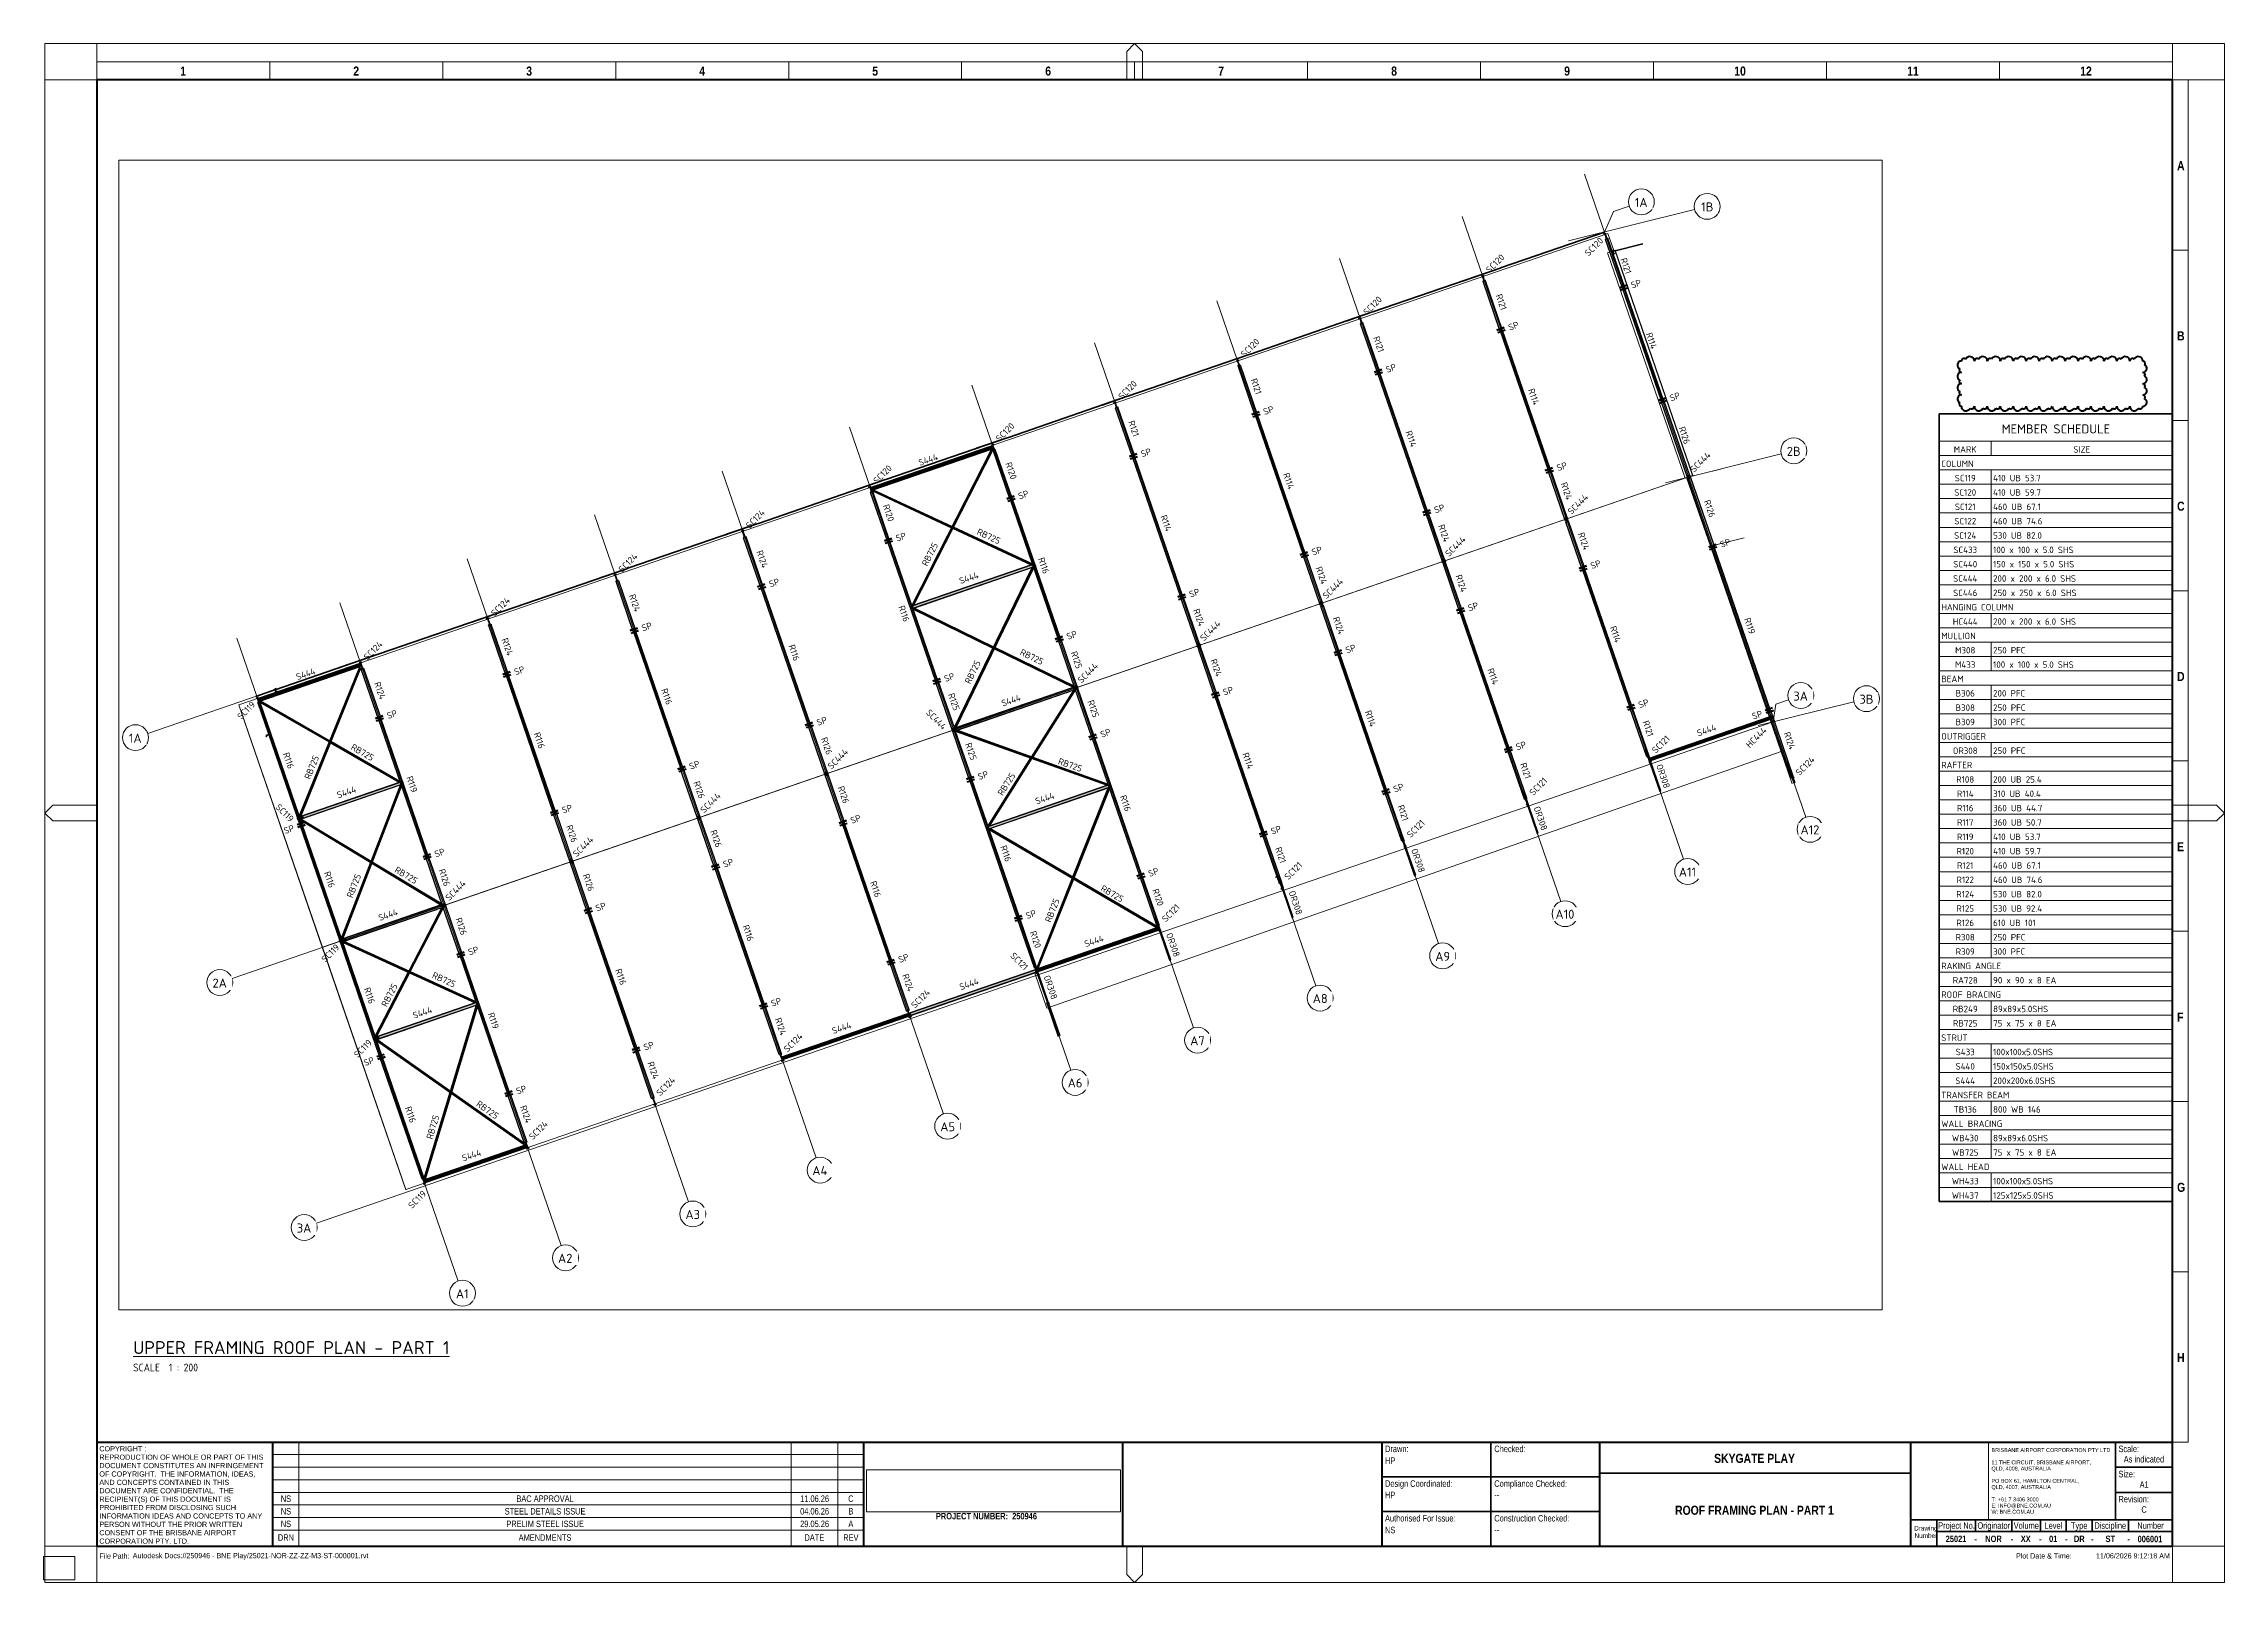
# Paper-space layout 'Layout1' of a CAD drawing. Header units: millimetres. Extents: x 0 to 841, y -1 to 593.
# The model-space entities are those that its viewports show. They can reach past a viewport. Long polylines and large blocks are cut down to what shows.
import ezdxf

# ---------------------------------------------------------------- set-up
doc = ezdxf.new("R2010")
doc.units = ezdxf.units.MM
for name, pattern in [('Dash', [7, 5, -2]), ('Hidden', [4, 3, -1]), ('Hidden Half', [3, 2, -1])]:
    doc.linetypes.add(name, pattern=pattern)
for name, color, linetype, lineweight in [('A-010-M_LINE', 90, 'Continuous', 13), ('A-010-M_LINE-T', 151, 'Continuous', 13), ('A-270-M_ROOF', 132, 'Continuous', 13), ('S-280-A_COLUMN', 171, 'Continuous', 18), ('S-280-A_STRUCT_FRAME', 2, 'Continuous', 18), ('S-280-M_COLUMN', 52, 'Continuous', 13), ('S-280-M_STRUCT_FRAME', 12, 'Continuous', 13), ('S-280-MH_COLUMN', 52, 'Hidden Half', 13), ('Z-000-P_SCHED', 231, 'Continuous', 13), ('Z-000-T_TEXT', 131, 'Continuous', 25), ('Z-010_MH_CLOUD', 71, 'Continuous', 50), ('Z-020-M_TITLE_BLOCK', 6, 'Continuous', 18), ('Z-020-M_TITLE_BLOCK_M', 33, 'Continuous', 35), ('Z-020-M_TITLE_BLOCK_T', 151, 'Continuous', 18), ('Z-020-M_TITLE_BLOCK_W', 214, 'Continuous', 70), ('Z-030-M_GRID', 191, 'Continuous', 13), ('Z-033_T_GRIDREF', 31, 'Continuous', 13)]:
    doc.layers.add(name, color=color, linetype=linetype, lineweight=lineweight)
doc.layers.add('Z-010_P_VIEWPORT', color=71, linetype='Continuous')
doc.styles.add('Arial', font='arial.ttf', dxfattribs={"height": 2})
doc.styles.add('Arial Narrow', font='ARIALN.TTF', dxfattribs={"height": 2.5})
doc.styles.add('Arial Narrow_1', font='ARIALN.TTF', dxfattribs={"height": 1.8})
doc.styles.add('Arial Narrow_2', font='ARIALN.TTF', dxfattribs={"height": 2})
doc.styles.add('Arial Narrow_B', font='ARIALNB.TTF', dxfattribs={"height": 3.5})
doc.styles.add('Arial Narrow_B_1', font='ARIALNB.TTF', dxfattribs={"height": 2.5})
doc.styles.add('Arial_1', font='arial.ttf', dxfattribs={"height": 1.5})
doc.styles.add('ISOCPEUR_2', font='isocpeur.ttf', dxfattribs={"height": 700})
doc.styles.add('ISOCPEUR_3', font='isocpeur.ttf', dxfattribs={"height": 500})
doc.styles.add('ISOCPEUR_4', font='isocpeur.ttf', dxfattribs={"width": 0.9, "height": 3})
doc.styles.add('ISOCPEUR_5', font='isocpeur.ttf', dxfattribs={"height": 5})
doc.styles.add('ISOCPEUR_6', font='isocpeur.ttf', dxfattribs={"height": 2.5})
doc.styles.add('ISOCPEUR_B_2', font='', dxfattribs={"height": 3.5})
doc.styles.add('ISOCPEUR_B_3', font='', dxfattribs={"height": 2.5})
doc.styles.get('ISOCPEUR_B_2').set_extended_font_data('ISOCPEUR', bold=True)
doc.styles.get('ISOCPEUR_B_3').set_extended_font_data('ISOCPEUR', bold=True)
picture_1 = doc.add_image_def('image1.jpg', size_in_pixel=(1878, 311))
picture_2 = doc.add_image_def('image2.png', size_in_pixel=(3200, 3200))

psp = doc.layouts.get("Layout1")

# ---------------------------------------------------------------- texts
at = {"layer": 'Z-000-P_SCHED'}
for s, insert, char_height, width, attachment_point, line_spacing_factor, style in [('MEMBER SCHEDULE', (776.5, 446.01), 3.5, 48.3134, 2, 1.149209, 'ISOCPEUR_B_2'), ('MARK', (741.5, 437.6), 2.5, 10.2779, 2, 1.149209, 'ISOCPEUR_B_3'), ('SIZE', (786.5, 437.6), 2.5, 7.8877, 2, 1.149209, 'ISOCPEUR_B_3'), ('COLUMN', (732.25, 432.06), 2.5, 14.0424, 1, 1.149209, 'ISOCPEUR_6'), ('SC120', (741.5, 420.99), 2.5, 10.1583, 2, 1.149209, 'ISOCPEUR_6'), ('SC119', (741.5, 426.53), 2.5, 9.5608, 2, 1.149209, 'ISOCPEUR_6'), ('410 UB 53.7', (752.25, 426.53), 2.5, 21.5118, 1, 1.149209, 'ISOCPEUR_6'), ('410 UB 59.7', (752.25, 420.99), 2.5, 21.5118, 1, 1.149209, 'ISOCPEUR_6'), ('SC121', (741.5, 415.45), 2.5, 9.5608, 2, 1.149209, 'ISOCPEUR_6'), ('460 UB 67.1', (752.25, 415.45), 2.5, 21.5118, 1, 1.149209, 'ISOCPEUR_6'), ('SC124', (741.5, 404.37), 2.5, 10.4571, 2, 1.149209, 'ISOCPEUR_6'), ('SC122', (741.5, 409.91), 2.5, 10.1583, 2, 1.149209, 'ISOCPEUR_6'), ('460 UB 74.6', (752.25, 409.91), 2.5, 22.4081, 1, 1.149209, 'ISOCPEUR_6'), ('530 UB 82.0', (752.25, 404.37), 2.5, 21.8106, 1, 1.149209, 'ISOCPEUR_6'), ('SC433', (741.5, 398.83), 2.5, 11.0547, 2, 1.149209, 'ISOCPEUR_6'), ('100 x 100 x 5.0 SHS', (752.25, 398.83), 2.5, 36.7493, 1, 1.149209, 'ISOCPEUR_6'), ('SC444', (741.5, 387.76), 2.5, 11.6522, 2, 1.149209, 'ISOCPEUR_6'), ('SC440', (741.5, 393.3), 2.5, 11.3534, 2, 1.149209, 'ISOCPEUR_6'), ('150 x 150 x 5.0 SHS', (752.25, 393.3), 2.5, 36.7493, 1, 1.149209, 'ISOCPEUR_6'), ('200 x 200 x 6.0 SHS', (752.25, 387.76), 2.5, 37.9444, 1, 1.149209, 'ISOCPEUR_6'), ('SC446', (741.5, 382.22), 2.5, 11.3534, 2, 1.149209, 'ISOCPEUR_6'), ('250 x 250 x 6.0 SHS', (752.25, 382.22), 2.5, 37.9444, 1, 1.149209, 'ISOCPEUR_6'), ('HANGING COLUMN', (732.25, 376.68), 2.5, 31.3713, 1, 1.149209, 'ISOCPEUR_6'), ('HC444', (741.5, 371.14), 2.5, 11.6522, 2, 1.149209, 'ISOCPEUR_6'), ('200 x 200 x 6.0 SHS', (752.25, 371.14), 2.5, 37.9444, 1, 1.149209, 'ISOCPEUR_6'), ('MULLION', (732.25, 365.6), 2.5, 14.9387, 1, 1.149209, 'ISOCPEUR_6'), ('M433', (741.5, 354.53), 2.5, 9.262, 2, 1.149209, 'ISOCPEUR_6'), ('M308', (741.5, 360.07), 2.5, 8.9632, 2, 1.149209, 'ISOCPEUR_6'), ('100 x 100 x 5.0 SHS', (752.25, 354.53), 2.5, 36.7493, 1, 1.149209, 'ISOCPEUR_6'), ('250 PFC', (752.25, 360.07), 2.5, 14.64, 1, 1.149209, 'ISOCPEUR_6'), ('BEAM', (732.25, 348.99), 2.5, 9.8596, 1, 1.149209, 'ISOCPEUR_6'), ('B308', (741.5, 337.91), 2.5, 8.6645, 2, 1.149209, 'ISOCPEUR_6'), ('B306', (741.5, 343.45), 2.5, 8.6645, 2, 1.149209, 'ISOCPEUR_6'), ('200 PFC', (752.25, 343.45), 2.5, 14.64, 1, 1.149209, 'ISOCPEUR_6'), ('250 PFC', (752.25, 337.91), 2.5, 14.64, 1, 1.149209, 'ISOCPEUR_6'), ('B309', (741.5, 332.37), 2.5, 8.6645, 2, 1.149209, 'ISOCPEUR_6'), ('300 PFC', (752.25, 332.37), 2.5, 14.64, 1, 1.149209, 'ISOCPEUR_6'), ('OUTRIGGER', (732.25, 326.84), 2.5, 19.7191, 1, 1.149209, 'ISOCPEUR_6'), ('OR308', (741.5, 321.3), 2.5, 11.0547, 2, 1.149209, 'ISOCPEUR_6'), ('250 PFC', (752.25, 321.3), 2.5, 14.64, 1, 1.149209, 'ISOCPEUR_6'), ('RAFTER', (732.25, 315.76), 2.5, 14.0424, 1, 1.149209, 'ISOCPEUR_6'), ('R108', (741.5, 310.22), 2.5, 8.0669, 2, 1.149209, 'ISOCPEUR_6'), ('R114', (741.5, 304.68), 2.5, 7.7681, 2, 1.149209, 'ISOCPEUR_6'), ('200 UB 25.4', (752.25, 310.22), 2.5, 22.1093, 1, 1.149209, 'ISOCPEUR_6'), ('310 UB 40.4', (752.25, 304.68), 2.5, 21.8106, 1, 1.149209, 'ISOCPEUR_6'), ('R116', (741.5, 299.14), 2.5, 7.4694, 2, 1.149209, 'ISOCPEUR_6'), ('360 UB 44.7', (752.25, 299.14), 2.5, 22.4081, 1, 1.149209, 'ISOCPEUR_6'), ('R119', (741.5, 288.07), 2.5, 7.4694, 2, 1.149209, 'ISOCPEUR_6'), ('R117', (741.5, 293.61), 2.5, 7.4694, 2, 1.149209, 'ISOCPEUR_6'), ('360 UB 50.7', (752.25, 293.61), 2.5, 21.8106, 1, 1.149209, 'ISOCPEUR_6'), ('410 UB 53.7', (752.25, 288.07), 2.5, 21.5118, 1, 1.149209, 'ISOCPEUR_6'), ('R120', (741.5, 282.53), 2.5, 8.0669, 2, 1.149209, 'ISOCPEUR_6'), ('410 UB 59.7', (752.25, 282.53), 2.5, 21.5118, 1, 1.149209, 'ISOCPEUR_6'), ('R122', (741.5, 271.45), 2.5, 8.0669, 2, 1.149209, 'ISOCPEUR_6'), ('R121', (741.5, 276.99), 2.5, 7.4694, 2, 1.149209, 'ISOCPEUR_6'), ('460 UB 67.1', (752.25, 276.99), 2.5, 21.5118, 1, 1.149209, 'ISOCPEUR_6'), ('460 UB 74.6', (752.25, 271.45), 2.5, 22.4081, 1, 1.149209, 'ISOCPEUR_6'), ('R124', (741.5, 265.91), 2.5, 8.3657, 2, 1.149209, 'ISOCPEUR_6'), ('530 UB 82.0', (752.25, 265.91), 2.5, 21.8106, 1, 1.149209, 'ISOCPEUR_6'), ('R125', (741.5, 260.38), 2.5, 8.0669, 2, 1.149209, 'ISOCPEUR_6'), ('R126', (741.5, 254.84), 2.5, 8.0669, 2, 1.149209, 'ISOCPEUR_6'), ('530 UB 92.4', (752.25, 260.38), 2.5, 22.1093, 1, 1.149209, 'ISOCPEUR_6'), ('610 UB 101', (752.25, 254.84), 2.5, 19.1216, 1, 1.149209, 'ISOCPEUR_6'), ('R308', (741.5, 249.3), 2.5, 8.6645, 2, 1.149209, 'ISOCPEUR_6'), ('250 PFC', (752.25, 249.3), 2.5, 14.64, 1, 1.149209, 'ISOCPEUR_6'), ('RAKING ANGLE', (732.25, 238.22), 2.5, 26.5909, 1, 1.149209, 'ISOCPEUR_6'), ('R309', (741.5, 243.76), 2.5, 8.6645, 2, 1.149209, 'ISOCPEUR_6'), ('300 PFC', (752.25, 243.76), 2.5, 14.64, 1, 1.149209, 'ISOCPEUR_6'), ('RA728', (741.5, 232.68), 2.5, 11.3534, 2, 1.149209, 'ISOCPEUR_6'), ('90 x 90 x 8 EA', (752.25, 232.68), 2.5, 28.3836, 1, 1.149209, 'ISOCPEUR_6'), ('ROOF BRACING', (732.25, 227.14), 2.5, 26.2922, 1, 1.149209, 'ISOCPEUR_6'), ('RB249', (741.5, 221.61), 2.5, 11.3534, 2, 1.149209, 'ISOCPEUR_6'), ('89x89x5.0SHS', (752.25, 221.61), 2.5, 24.7983, 1, 1.149209, 'ISOCPEUR_6'), ('STRUT', (732.25, 210.53), 2.5, 11.951, 1, 1.149209, 'ISOCPEUR_6'), ('RB725', (741.5, 216.07), 2.5, 11.0547, 2, 1.149209, 'ISOCPEUR_6'), ('75 x 75 x 8 EA', (752.25, 216.07), 2.5, 28.3836, 1, 1.149209, 'ISOCPEUR_6'), ('S433', (741.5, 204.99), 2.5, 8.9632, 2, 1.149209, 'ISOCPEUR_6'), ('100x100x5.0SHS', (752.25, 204.99), 2.5, 27.786, 1, 1.149209, 'ISOCPEUR_6'), ('S444', (741.5, 193.91), 2.5, 9.5608, 2, 1.149209, 'ISOCPEUR_6'), ('S440', (741.5, 199.45), 2.5, 9.262, 2, 1.149209, 'ISOCPEUR_6'), ('150x150x5.0SHS', (752.25, 199.45), 2.5, 27.786, 1, 1.149209, 'ISOCPEUR_6'), ('200x200x6.0SHS', (752.25, 193.91), 2.5, 28.9811, 1, 1.149209, 'ISOCPEUR_6'), ('TRANSFER BEAM', (732.25, 188.38), 2.5, 30.475, 1, 1.149209, 'ISOCPEUR_6'), ('WALL BRACING', (732.25, 177.3), 2.5, 27.2184, 1, 1.149209, 'ISOCPEUR_6'), ('TB136', (741.5, 182.84), 2.5, 10.4571, 2, 1.149209, 'ISOCPEUR_6'), ('800 WB 146', (752.25, 182.84), 2.5, 21.5417, 1, 1.149209, 'ISOCPEUR_6'), ('WB430', (741.5, 171.76), 2.5, 12.2796, 2, 1.149209, 'ISOCPEUR_6'), ('89x89x6.0SHS', (752.25, 171.76), 2.5, 24.7983, 1, 1.149209, 'ISOCPEUR_6'), ('WALL HEAD', (732.25, 160.68), 2.5, 21.5417, 1, 1.149209, 'ISOCPEUR_6'), ('WB725', (741.5, 166.22), 2.5, 11.9809, 2, 1.149209, 'ISOCPEUR_6'), ('75 x 75 x 8 EA', (752.25, 166.22), 2.5, 28.3836, 1, 1.149209, 'ISOCPEUR_6'), ('WH433', (741.5, 155.15), 2.5, 12.2796, 2, 1.149209, 'ISOCPEUR_6'), ('100x100x5.0SHS', (752.25, 155.15), 2.5, 27.786, 1, 1.149209, 'ISOCPEUR_6'), ('WH437', (741.5, 149.61), 2.5, 12.2796, 2, 1.149209, 'ISOCPEUR_6'), ('125x125x5.0SHS', (752.25, 149.61), 2.5, 27.786, 1, 1.149209, 'ISOCPEUR_6'), ('NS', (93.5, 32.56), 2.5, 4.7896, 2, 0.974696, 'Arial Narrow'), ('NS', (93.5, 27.71), 2.5, 4.7896, 2, 0.974696, 'Arial Narrow'), ('STEEL DETAILS ISSUE', (193.5, 27.71), 2.5, 37.5493, 2, 0.974696, 'Arial Narrow'), ('BAC APPROVAL', (193.5, 32.56), 2.5, 26.6191, 2, 0.974696, 'Arial Narrow'), ('04.06.26', (297.5, 27.71), 2.5, 13.3249, 2, 0.974696, 'Arial Narrow'), ('11.06.26', (297.5, 32.56), 2.5, 13.3249, 2, 0.974696, 'Arial Narrow'), ('C', (311.5, 32.56), 2.5, 2.4869, 2, 0.974696, 'Arial Narrow'), ('B', (311.5, 27.71), 2.5, 2.3027, 2, 0.974696, 'Arial Narrow'), ('NS', (93.5, 22.85), 2.5, 4.7896, 2, 0.974696, 'Arial Narrow'), ('PRELIM STEEL ISSUE', (193.5, 22.85), 2.5, 36.0141, 2, 0.974696, 'Arial Narrow'), ('29.05.26', (297.5, 22.85), 2.5, 13.3249, 2, 0.974696, 'Arial Narrow'), ('A', (311.5, 22.85), 2.5, 2.3027, 2, 0.974696, 'Arial Narrow')]:
    psp.add_mtext(s, dxfattribs=dict(at, insert=insert, char_height=char_height, width=width, attachment_point=attachment_point, line_spacing_factor=line_spacing_factor, style=style))
at = {"layer": 'Z-000-T_TEXT', "lineweight": 13, "attachment_point": 1}
for s, insert, char_height, width, style in [('\\LUPPER FRAMING ROOF PLAN - PART 1', (34.55, 92.14), 5, 141.7383, 'ISOCPEUR_5'), ('SCALE  1 : 200', (34.55, 83.45), 3, 29.2215, 'ISOCPEUR_4')]:
    psp.add_mtext(s, dxfattribs=dict(at, insert=insert, char_height=char_height, width=width, style=style))
at = {"layer": 'Z-020-M_TITLE_BLOCK', "lineweight": 13, "attachment_point": 1}
for s, insert, char_height, width, style in [('HP', (517.62, 47.24), 2.5, 4.8101, 'Arial Narrow'), ('SKYGATE PLAY', (644.61, 48.63), 3.5, 38.3207, 'Arial Narrow_B'), ('As indicated', (802.67, 47.8), 2.5, 19, 'Arial Narrow'), ('HP', (517.62, 34), 2.5, 4.8101, 'Arial Narrow'), ('PROJECT NUMBER:  250946', (344.32, 25.83), 2.5, 47.1392, 'Arial Narrow_B_1'), ('--', (559.78, 34), 2.5, 2.2447, 'Arial Narrow'), ('ROOF FRAMING PLAN - PART 1', (629.54, 28.6), 3.5, 75.1181, 'Arial Narrow_B'), ('C', (809.48, 28.39), 2.5, 2.4852, 'Arial Narrow'), ('NS', (517.62, 20.48), 2.5, 4.8101, 'Arial Narrow'), ('--', (559.78, 20.48), 2.5, 2.2447, 'Arial Narrow'), ('25021', (733.97, 17.06), 2.5, 9.6202, 'Arial Narrow_B_1'), ('NOR', (749.24, 17.06), 2.5, 7.6962, 'Arial Narrow_B_1'), ('XX', (762.93, 17.06), 2.5, 4.6498, 'Arial Narrow_B_1'), ('01', (773.86, 17.06), 2.5, 3.8481, 'Arial Narrow_B_1'), ('DR', (783.44, 17.06), 2.5, 4.9705, 'Arial Narrow_B_1'), ('ST', (795.65, 17.06), 2.5, 4.4894, 'Arial Narrow_B_1'), ('006001', (808.01, 16.99), 2.5, 11.5443, 'Arial Narrow_B_1')]:
    psp.add_mtext(s, dxfattribs=dict(at, insert=insert, char_height=char_height, width=width, style=style))
at = {"layer": 'Z-020-M_TITLE_BLOCK', "lineweight": 13, "char_height": 2, "line_spacing_factor": 0.974696, "style": 'Arial Narrow_2'}
for s, insert, width, attachment_point in [('Autodesk Docs://250946 - BNE Play/25021-NOR-ZZ-ZZ-M3-ST-000001.rvt', (34.39, 10.34), 91.1453, 1), ('11/06/2026 9:12:18 AM', (820.48, 10.26), 28.5151, 3)]:
    psp.add_mtext(s, dxfattribs=dict(at, insert=insert, width=width, attachment_point=attachment_point))

msp = doc.modelspace()

# ---------------------------------------------------------------- texts
at = {"layer": 'S-280-A_COLUMN', "lineweight": 13, "char_height": 500, "attachment_point": 1, "style": 'ISOCPEUR_3'}
for s, insert, width, rotation in [('SC120', (136325.4, 4029971.3), 2084.387, 45), ('SC120', (128701, 4028680.3), 2084.387, 45), ('SC120', (119245.8, 4025424.5), 2084.387, 45), ('SC120', (109790.7, 4022168.8), 2084.387, 45), ('SC120', (100335.5, 4018913), 2084.387, 45), ('SC120', (90880.3, 4015657.3), 2084.387, 45), ('SC444', (144473.5, 4013280.5), 2356.961, 45), ('SC120', (81425.2, 4012401.5), 2084.387, 45), ('SC444', (135018.3, 4010024.7), 2356.961, 45), ('SC124', (71598.2, 4008944.5), 2132.489, 45), ('SC444', (125563.1, 4006769), 2356.961, 45), ('SC124', (61764.8, 4005558.6), 2132.489, 45), ('SC444', (116108, 4003513.2), 2356.961, 45), ('SC124', (51931.5, 4002172.6), 2132.489, 45), ('SC444', (106652.8, 4000257.5), 2356.961, 45), ('SC124', (42098.1, 3998786.6), 2132.489, 45), ('SC444', (97197.6, 3997001.7), 2356.961, 45), ('SC119', (32341.6, 3994200), 1956.117, 45), ('SC444', (85860.1, 3994733.6), 2356.961, 315), ('HC444', (148776.8, 3992006.4), 2356.961, 45), ('SC121', (141523, 3991586.7), 1956.117, 45), ('SC444', (77909.1, 3990360), 2356.961, 45), ('SC124', (152620.3, 3989877.5), 2132.489, 45), ('SC121', (132067.9, 3988331), 1956.117, 45), ('SC444', (68075.7, 3986974), 2356.961, 45), ('SC119', (35665.1, 3987434), 1956.117, 315), ('SC121', (122612.7, 3985075.2), 1956.117, 45), ('SC444', (58242.4, 3983588), 2356.961, 45), ('SC121', (113157.6, 3981819.5), 1956.117, 45), ('SC444', (48409, 3980202), 2356.961, 45), ('SC121', (103702.4, 3978563.7), 1956.117, 45), ('SC119', (38838.4, 3975456.2), 1956.117, 45), ('SC121', (92366.3, 3975962.2), 1956.117, 315), ('SC124', (84351.5, 3971907), 2132.489, 45), ('SC124', (74518.2, 3968521), 2132.489, 45), ('SC119', (41343, 3968092), 1956.117, 45), ('SC124', (64684.8, 3965135), 2132.489, 45), ('SC124', (54851.4, 3961749), 2132.489, 45), ('SC119', (45535.8, 3956443.7), 1956.117, 45)]:
    msp.add_mtext(s, dxfattribs=dict(at, insert=insert, width=width, rotation=rotation))
at = {"layer": 'S-280-A_STRUCT_FRAME', "lineweight": 13, "char_height": 500, "attachment_point": 1, "style": 'ISOCPEUR_3'}
for s, insert, width, rotation in [('R121', (139608.5, 4029586.1), 1523.206, 289.0004), ('R121', (129983.6, 4026794.1), 1523.206, 289.0004), ('R114', (141568.7, 4023825.8), 1571.307, 289.0004), ('R114', (141568.7, 4023825.8), 1571.307, 289.0004), ('R121', (120528.5, 4023538.4), 1523.206, 289.0004), ('R121', (111073.3, 4020282.6), 1523.206, 289.0004), ('R114', (132479.9, 4019506.2), 1571.307, 289.0004), ('R121', (101618.2, 4017026.9), 1523.206, 289.0004), ('R126', (144102.3, 4016564.8), 1651.476, 289.0004), ('R114', (123024.8, 4016250.5), 1571.307, 289.0004), ('S444', (84923.3, 4013937), 1924.05, 19.0004), ('R120', (92140.1, 4013819.3), 1651.476, 289.0004), ('R114', (113569.6, 4012994.7), 1571.307, 289.0004), ('R124', (134995.4, 4012268.5), 1699.577, 289.0004), ('R126', (146050.6, 4010906.7), 1651.476, 289.0004), ('R120', (82684.9, 4010563.5), 1651.476, 289.0004), ('R114', (104114.4, 4009739), 1571.307, 289.0004), ('R124', (125540.2, 4009012.8), 1699.577, 289.0004), ('RB725', (89639.6, 4008661), 2260.759, 335.0208), ('R124', (136329.8, 4008393.1), 1699.577, 289.0004), ('RB725', (85203.3, 4005918.4), 2260.759, 62.98), ('R124', (72925.3, 4007010.8), 1699.577, 289.0004), ('R116', (94668.6, 4006465.3), 1523.206, 289.0004), ('R124', (116085.1, 4005757), 1699.577, 289.0004), ('S444', (88064.6, 4004812.6), 1924.05, 19.0004), ('R124', (126874.7, 4005137.3), 1699.577, 289.0004), ('R124', (63092, 4003624.9), 1699.577, 289.0004), ('R116', (83886.1, 4002753.2), 1523.206, 289.0004), ('R124', (106629.9, 4002501.3), 1699.577, 289.0004), ('R124', (117419.5, 4001881.6), 1699.577, 289.0004), ('R119', (149155.3, 4001813.4), 1523.206, 289.0004), ('R114', (138795, 4001166.2), 1571.307, 289.0004), ('R124', (53258.6, 4000238.9), 1699.577, 289.0004), ('R116', (75409.9, 3999736.9), 1523.206, 289.0004), ('RB725', (92977.9, 3999365), 2260.759, 333.9883), ('R125', (97183.8, 3999219.3), 1651.476, 289.0004), ('R124', (107964.3, 3998625.8), 1699.577, 289.0004), ('RB725', (88516.8, 3996817.4), 2260.759, 64.0124), ('R114', (129339.9, 3997910.4), 1571.307, 289.0004), ('S444', (36881.6, 3997394.5), 1924.05, 19.0004), ('R124', (43425.2, 3996852.9), 1699.577, 289.0004), ('R116', (65576.5, 3996351), 1523.206, 289.0004), ('R125', (87720.8, 3995986.1), 1651.476, 289.0004), ('S444', (91312.9, 3995354.6), 1924.05, 19.0004), ('R125', (98481, 3995451.8), 1651.476, 289.0004), ('R114', (119884.7, 3994654.7), 1571.307, 289.0004), ('R121', (141320.7, 3993869.8), 1523.206, 289.0004), ('S444', (144991.4, 3993056), 1924.05, 19.0004), ('R124', (152208.3, 3992994.5), 1699.577, 289.0004), ('R116', (55743.2, 3992965), 1523.206, 289.0004), ('R126', (77904.2, 3992580.6), 1651.476, 289.0004), ('R125', (89038.9, 3992158.3), 1651.476, 289.0004), ('RB725', (41369.2, 3992045.6), 2260.759, 330.053), ('R116', (36390.8, 3991410.2), 1523.206, 289.0004), ('R114', (110429.5, 3991398.9), 1571.307, 289.0004), ('RB725', (37557.5, 3989415.5), 2260.759, 67.9478), ('RB725', (95871.3, 3990938), 2260.759, 340.3414), ('R121', (131865.5, 3990614.1), 1523.206, 289.0004), ('OR308', (142368.1, 3990506.6), 2260.759, 289.0004), ('RB725', (91050.7, 3988238.1), 2260.759, 57.6594), ('R119', (45913.1, 3989580.2), 1523.206, 289.0004), ('R126', (68070.9, 3989194.6), 1651.476, 289.0004), ('R126', (79201.5, 3988813.2), 1651.476, 289.0004), ('S444', (40029, 3988272.2), 1924.05, 19.0004), ('S444', (93925, 3987793.3), 1924.05, 19.0004), ('R116', (100987, 3988115.8), 1523.206, 289.0004), ('R121', (122410.3, 3987358.3), 1523.206, 289.0004), ('OR308', (132912.9, 3987250.8), 2260.759, 289.0004), ('R126', (58237.5, 3985808.6), 1651.476, 289.0004), ('R126', (69368.1, 3985427.2), 1651.476, 289.0004), ('R116', (91751, 3984234.3), 1523.206, 289.0004), ('R121', (112955.2, 3984102.6), 1523.206, 289.0004), ('OR308', (123457.8, 3983995.1), 2260.759, 289.0004), ('RB725', (44751.7, 3982571.4), 2260.759, 328.9152), ('R126', (48404.1, 3982422.7), 1651.476, 289.0004), ('R116', (39554.8, 3982221.6), 1523.206, 289.0004), ('R126', (59534.7, 3982041.3), 1651.476, 289.0004), ('RB725', (40828.7, 3980257.9), 2260.759, 68.9772), ('R116', (81695.2, 3981483.5), 1523.206, 289.0004), ('RB725', (99237, 3981141.1), 2260.759, 329.6422), ('R120', (103480.3, 3980885.6), 1651.476, 289.0004), ('OR308', (114002.6, 3980739.3), 2260.759, 289.0004), ('RB725', (94716, 3978368.5), 2260.759, 68.3586), ('S444', (43236.9, 3978800.3), 1924.05, 19.0004), ('R126', (49701.4, 3978655.3), 1651.476, 289.0004), ('R116', (71861.8, 3978097.6), 1523.206, 289.0004), ('R120', (94025.2, 3977629.8), 1651.476, 289.0004), ('OR308', (104547.4, 3977483.6), 2260.759, 289.0004), ('S444', (97717.9, 3976778), 1924.05, 19.0004), ('R116', (62028.5, 3974711.6), 1523.206, 289.0004), ('RB725', (47596.8, 3974424.9), 2260.759, 335.4127), ('R124', (84184.4, 3974313), 1699.577, 289.0004), ('OR308', (95099.3, 3974207.4), 2260.759, 289.0004), ('S444', (88078.4, 3973458.8), 1924.05, 19.0004), ('RB725', (43489.7, 3971886.5), 2260.759, 62.6034), ('R116', (42638.8, 3973265.2), 1523.206, 289.0004), ('S444', (45889.4, 3971252.9), 1924.05, 19.0004), ('R119', (52198.4, 3971326.7), 1523.206, 289.0004), ('R124', (74351, 3970927), 1699.577, 289.0004), ('S444', (78240.3, 3970071.2), 1924.05, 19.0004), ('R124', (64517.6, 3967541), 1699.577, 289.0004), ('RB725', (51078.9, 3964503.6), 2260.759, 324.8067), ('R124', (54684.3, 3964155.1), 1699.577, 289.0004), ('R116', (45802.7, 3964076.6), 1523.206, 289.0004), ('RB725', (46977.9, 3961595.3), 2260.759, 73.1941), ('S444', (49676.2, 3960235.6), 1924.05, 19.0004)]:
    msp.add_mtext(s, dxfattribs=dict(at, insert=insert, width=width, rotation=rotation))
at = {"layer": 'Z-000-T_TEXT', "char_height": 500, "width": 962.025, "attachment_point": 1, "rotation": 19.0004, "style": 'ISOCPEUR_3'}
for insert in [(139888.2, 4027628.5), (130433, 4024372.8), (120977.8, 4021117), (142887, 4018919.6), (111522.7, 4017861.3), (102067.5, 4014605.5), (134166.3, 4013530.7), (92612.3, 4011349.8), (124711.2, 4010274.9), (83157.2, 4008094), (146779.6, 4007614.9), (115256, 4007019.2), (136770.9, 4005966.6), (73378.1, 4004550.3), (105800.8, 4003763.4), (127315.8, 4002710.8), (63544.8, 4001164.3), (96345.7, 4000507.7), (117860.6, 3999455.1), (53711.4, 3997778.3), (86890.5, 3997251.9), (108405.4, 3996199.3), (140468, 3995229.6), (43878, 3994392.4), (149241, 3994349.5), (77057.1, 3993866), (98950.3, 3992943.6), (131012.9, 3991973.8), (67223.8, 3990480), (89495.1, 3989687.8), (121557.7, 3988718.1), (57390.4, 3987094), (79661.7, 3986301.8), (35931.3, 3985514.8), (112102.6, 3985462.3), (47557, 3983708), (69828.4, 3982915.8), (102647.4, 3982206.6), (59995, 3979529.9), (93192.2, 3978950.8), (50161.6, 3976143.9), (83358.9, 3975564.8), (73525.5, 3972178.9), (63692.1, 3968792.9), (42099.2, 3967602.5), (53858.8, 3965406.9)]:
    msp.add_mtext('SP', dxfattribs=dict(at, insert=insert))

# ---------------------------------------------------------------- blocks, each defined once
blk = doc.blocks.new('BAC_TB-A1 Landscape - Type 1-3834548-ROOF FRAMING PLAN - PART 1')
at = {"layer": 'Z-020-M_TITLE_BLOCK'}
for p, q in [((841.5, 593), (0.5, 593)), ((0.5, 593), (0.5, -1)), ((841.5, -1), (841.5, 593)), ((0.5, -1), (841.5, -1))]:
    blk.add_line(p, q, dxfattribs=at)
at = {"layer": 'Z-020-M_TITLE_BLOCK_M'}
for p, q in [((558.5, 13), (558.5, 53.17)), ((799.5, 23.17), (799.5, 53.17)), ((799.5, 43.47), (821.5, 43.47)), ((516.5, 39.78), (600.5, 39.78)), ((600.5, 41.17), (720.5, 41.17)), ((799.5, 33.76), (821.5, 33.76)), ((516.5, 26.39), (600.5, 26.39)), ((720.5, 23.17), (821.5, 23.17)), ((730.5, 23.17), (730.5, 13)), ((730.5, 18.67), (821.5, 18.67)), ((745.5, 18.67), (745.5, 23.17)), ((759.5, 18.67), (759.5, 23.17)), ((770.5, 18.67), (770.5, 23.17)), ((780.5, 18.67), (780.5, 23.17)), ((790.5, 18.67), (790.5, 23.17)), ((804.5, 18.67), (804.5, 23.17))]:
    blk.add_line(p, q, dxfattribs=at)
at = {"layer": 'Z-020-M_TITLE_BLOCK_T'}
for p, q in [((20.5, 593), (20.5, 579)), ((421, 593), (418, 590)), ((418, 590), (418, 579)), ((424, 590), (421, 593)), ((424, 579), (424, 590)), ((821.5, 593), (821.5, 579)), ((20.5, 586), (821.5, 586)), ((87.25, 579), (87.25, 586)), ((154, 579), (154, 586)), ((220.75, 579), (220.75, 586)), ((287.5, 579), (287.5, 586)), ((354.25, 579), (354.25, 586)), ((421, 579), (421, 586)), ((487.75, 579), (487.75, 586)), ((554.5, 579), (554.5, 586)), ((621.25, 579), (621.25, 586)), ((688, 579), (688, 586)), ((754.75, 579), (754.75, 586)), ((20.5, 579), (0.5, 579)), ((821.5, 579), (841.5, 579)), ((827.5, 53.17), (827.5, 579)), ((821.5, 513.27), (827.5, 513.27)), ((821.5, 447.54), (827.5, 447.54)), ((821.5, 381.81), (827.5, 381.81)), ((821.5, 316.08), (827.5, 316.08)), ((0.5, 296), (3.5, 299)), ((3.5, 293), (0.5, 296)), ((3.5, 299), (20.5, 299)), ((838.5, 299), (821.5, 299)), ((841.5, 296), (838.5, 299)), ((838.5, 293), (841.5, 296)), ((20.5, 293), (3.5, 293)), ((821.5, 293), (838.5, 293)), ((821.5, 250.36), (827.5, 250.36)), ((821.5, 184.63), (827.5, 184.63)), ((821.5, 118.9), (827.5, 118.9)), ((98.5, 13), (98.5, 53.17)), ((288.5, 13), (288.5, 53.17)), ((306.5, 13), (306.5, 53.17)), ((750.5, 51.67), (750.5, 25.56)), ((821.5, 53.17), (827.5, 53.17)), ((20.5, 13), (0.5, 13)), ((20.5, -1), (20.5, 13)), ((418, 2), (418, 13)), ((424, 13), (424, 2)), ((821.5, 13), (841.5, 13)), ((821.5, -1), (821.5, 13)), ((421, -1), (418, 2)), ((424, 2), (421, -1))]:
    blk.add_line(p, q, dxfattribs=at)
at = {"layer": 'Z-020-M_TITLE_BLOCK_W'}
for p, q in [((20.5, 579), (20.5, 13)), ((821.5, 579), (20.5, 579)), ((821.5, 13), (821.5, 579)), ((20.5, 53.17), (821.5, 53.17)), ((88.5, 13), (88.5, 53.17)), ((316.5, 13), (316.5, 53.17)), ((416.5, 13), (416.5, 53.17)), ((516.5, 13), (516.5, 53.17)), ((600.5, 13), (600.5, 53.17)), ((720.5, 13), (720.5, 53.17)), ((20.5, 13), (821.5, 13))]:
    blk.add_line(p, q, dxfattribs=at)
at = {"layer": 'Z-020-M_TITLE_BLOCK', "lineweight": 13, "attachment_point": 1}
for s, insert, char_height, width, style in [('\\fArial Narrow|b1|i0|c0|p34|;1', (52.74, 584.15), 3.5, 2.7257, 'Arial Narrow_B'), ('\\fArial Narrow|b1|i0|c0|p34|;2', (119.5, 584.15), 3.5, 2.7257, 'Arial Narrow_B'), ('\\fArial Narrow|b1|i0|c0|p34|;3', (186.24, 584.15), 3.5, 2.7257, 'Arial Narrow_B'), ('\\fArial Narrow|b1|i0|c0|p34|;4', (253, 584.15), 3.5, 2.7257, 'Arial Narrow_B'), ('\\fArial Narrow|b1|i0|c0|p34|;5', (319.74, 584.15), 3.5, 2.7257, 'Arial Narrow_B'), ('\\fArial Narrow|b1|i0|c0|p34|;6', (386.5, 584.15), 3.5, 2.7257, 'Arial Narrow_B'), ('\\fArial Narrow|b1|i0|c0|p34|;7', (453.24, 584.15), 3.5, 2.7257, 'Arial Narrow_B'), ('\\fArial Narrow|b1|i0|c0|p34|;8', (520, 584.15), 3.5, 2.7257, 'Arial Narrow_B'), ('\\fArial Narrow|b1|i0|c0|p34|;9', (586.74, 584.15), 3.5, 2.7257, 'Arial Narrow_B'), ('10', (652.37, 584.15), 3.5, 5.4515, 'Arial Narrow_B'), ('11', (719.12, 584.15), 3.5, 5.4515, 'Arial Narrow_B'), ('12', (785.87, 584.15), 3.5, 5.4515, 'Arial Narrow_B'), ('\\fArial Narrow|b1|i0|c0|p34|;A', (823.25, 547.64), 3.5, 3.0464, 'Arial Narrow_B'), ('\\fArial Narrow|b1|i0|c0|p34|;B', (823.25, 481.91), 3.5, 3.0464, 'Arial Narrow_B'), ('\\fArial Narrow|b1|i0|c0|p34|;C', (823.25, 416.18), 3.5, 3.0464, 'Arial Narrow_B'), ('\\fArial Narrow|b1|i0|c0|p34|;D', (823.25, 350.45), 3.5, 3.0464, 'Arial Narrow_B'), ('\\fArial Narrow|b1|i0|c0|p34|;E', (823.25, 284.72), 3.5, 3.0464, 'Arial Narrow_B'), ('\\fArial Narrow|b1|i0|c0|p34|;F', (823.25, 218.99), 3.5, 3.0464, 'Arial Narrow_B'), ('\\fArial Narrow|b1|i0|c0|p34|;G', (823.25, 153.26), 3.5, 3.0464, 'Arial Narrow_B'), ('\\fArial Narrow|b1|i0|c0|p34|;H', (823.25, 87.54), 3.5, 3.0464, 'Arial Narrow_B'), ('COPYRIGHT :', (21.5, 51.59), 2, 22.2869, 'Arial'), ('Drawn:', (517.62, 51.79), 2.5, 10.903, 'Arial Narrow'), ('Checked:', (559.78, 51.79), 2.5, 14.6709, 'Arial Narrow'), ('BRISBANE AIRPORT CORPORATION PTY LTD', (751.62, 50.84), 1.5, 55.7173, 'Arial_1'), ('Scale:', (800.63, 51.79), 2.5, 9.7004, 'Arial Narrow'), ('REPRODUCTION OF WHOLE OR PART OF THIS ', (21.5, 48.34), 2, 79.0464, 'Arial'), ('DOCUMENT CONSTITUTES AN INFRINGEMENT ', (21.5, 45.1), 2, 78.886, 'Arial'), ('QLD, 4008, AUSTRALIA', (751.62, 43.7), 1.5, 28.0591, 'Arial_1'), ('11 THE CIRCUIT, BRISBANE AIRPORT,', (751.62, 46.08), 1.5, 46.7384, 'Arial_1'), ('Size:', (800.63, 42.09), 2.5, 7.7764, 'Arial Narrow'), ('AND CONCEPTS CONTAINED IN THIS ', (21.5, 38.62), 2, 62.8523, 'Arial'), ('OF COPYRIGHT.  THE INFORMATION, IDEAS, ', (21.5, 41.86), 2, 75.038, 'Arial'), ('DOCUMENT ARE CONFIDENTIAL.  THE ', (21.5, 35.38), 2, 64.8565, 'Arial'), ('Design Coordinated:', (517.62, 38.4), 2.5, 31.5865, 'Arial Narrow'), ('Compliance Checked:', (559.78, 38.4), 2.5, 33.9915, 'Arial Narrow'), ('QLD, 4007, AUSTRALIA', (751.62, 36.55), 1.5, 28.0591, 'Arial_1'), ('PO BOX 61, HAMILTON CENTRAL,', (751.62, 38.94), 1.5, 41.3671, 'Arial_1'), ('A1', (808.8, 38.01), 2.5, 4.2489, 'Arial Narrow'), ('RECIPIENT(S) OF THIS DOCUMENT IS ', (21.5, 32.14), 2, 63.4937, 'Arial'), ('PROHIBITED FROM DISCLOSING SUCH ', (21.5, 28.9), 2, 65.9789, 'Arial'), ('INFORMATION IDEAS AND CONCEPTS TO ANY ', (21.5, 25.66), 2, 78.405, 'Arial'), ('W: BNE.COM.AU', (751.62, 27.03), 1.5, 20.2025, 'Arial_1'), ('T: +61 7 3406 3000', (751.62, 31.79), 1.5, 22.5274, 'Arial_1'), ('E: INFO@BNE.COM.AU', (751.62, 29.41), 1.5, 28.0591, 'Arial_1'), ('Revision:', (800.63, 32.39), 2.5, 14.3502, 'Arial Narrow'), ('CONSENT OF THE BRISBANE AIRPORT ', (21.5, 19.17), 2, 66.1392, 'Arial'), ('PERSON WITHOUT THE PRIOR WRITTEN ', (21.5, 22.42), 2, 69.1055, 'Arial'), ('DRN', (90.4, 17.56), 2.5, 7.4557, 'Arial Narrow'), ('AMENDMENTS', (183.31, 17.56), 2.5, 24.692, 'Arial Narrow'), ('DATE', (293.6, 17.56), 2.5, 9.2996, 'Arial Narrow'), ('REV', (308.55, 17.56), 2.5, 7.135, 'Arial Narrow'), ('Authorised For Issue:', (517.62, 25.01), 2.5, 33.0295, 'Arial Narrow'), ('Construction Checked:', (559.78, 25.01), 2.5, 35.1139, 'Arial Narrow'), ('Drawing ', (721.79, 20.8), 1.8, 8.9789, 'Arial Narrow_1'), ('Number', (721.92, 17.96), 1.8, 8.6582, 'Arial Narrow_1'), ('Project No.', (731.05, 22.18), 2.5, 17.1561, 'Arial Narrow'), ('Originator', (746.22, 22.18), 2.5, 15.2321, 'Arial Narrow'), ('Volume', (760.21, 22.18), 2.5, 11.7848, 'Arial Narrow'), ('Level', (772.09, 22.18), 2.5, 8.3376, 'Arial Narrow'), ('Type', (782.29, 22.18), 2.5, 7.7764, 'Arial Narrow'), ('Discipline', (791.33, 22.18), 2.5, 14.9916, 'Arial Narrow'), ('Number', (807.9, 22.18), 2.5, 12.2658, 'Arial Narrow'), ('CORPORATION PTY. LTD.', (21.5, 15.93), 2, 42.5696, 'Arial'), ('File Path:', (21.55, 10.19), 2, 12.1857, 'Arial Narrow_2'), ('\\fArial Narrow|b1|i0|c0|p34|;-', (745.01, 16.99), 2.5, 0.4008, 'Arial Narrow_B_1'), ('\\fArial Narrow|b1|i0|c0|p34|;-', (759.09, 16.99), 2.5, 0.4008, 'Arial Narrow_B_1'), ('Plot Date & Time:', (761.09, 10.23), 2, 22.4473, 'Arial Narrow_2'), ('\\fArial Narrow|b1|i0|c0|p34|;-', (770, 16.99), 2.5, 0.4008, 'Arial Narrow_B_1'), ('\\fArial Narrow|b1|i0|c0|p34|;-', (780.02, 16.99), 2.5, 0.4008, 'Arial Narrow_B_1'), ('\\fArial Narrow|b1|i0|c0|p34|;-', (790.04, 16.99), 2.5, 0.4008, 'Arial Narrow_B_1'), ('\\fArial Narrow|b1|i0|c0|p34|;-', (804.05, 16.99), 2.5, 0.4008, 'Arial Narrow_B_1')]:
    blk.add_mtext(s, dxfattribs=dict(at, insert=insert, char_height=char_height, width=width, style=style))
at = {"layer": 'Z-020-M_TITLE_BLOCK'}
image = blk.add_image(picture_2, insert=(720.5, 23.17), size_in_units=(30, 30), dxfattribs=at)
image.dxf.flags = 7
image = blk.add_image(picture_1, insert=(317.57, 26.18), size_in_units=(97.99, 16.23), dxfattribs=at)
image.dxf.flags = 7
blk = doc.blocks.new('Family - ___-4262179-ROOF FRAMING PLAN - PART 1')
at = {"layer": 'Z-010_MH_CLOUD'}
for centre, radius, start, end in [((741.02, 470.44), 1, 48.18969, 180), ((743.27, 470.44), 1.75, 0, 154.79123), ((746.02, 470.44), 1, 48.18969, 180), ((748.27, 470.44), 1.75, 0, 154.79123), ((751.02, 470.44), 1, 48.18969, 180), ((753.27, 470.44), 1.75, 0, 154.79123), ((756.02, 470.44), 1, 48.18969, 180), ((758.27, 470.44), 1.75, 0, 154.79123), ((761.02, 470.44), 1, 48.18969, 180), ((763.27, 470.44), 1.75, 0, 154.79123), ((766.02, 470.44), 1, 48.18969, 180), ((768.27, 470.44), 1.75, 0, 154.79123), ((771.02, 470.44), 1, 48.18969, 180), ((773.27, 470.44), 1.75, 0, 154.79123), ((776.02, 470.44), 1, 48.18969, 180), ((778.27, 470.44), 1.75, 0, 154.79123), ((781.02, 470.44), 1, 48.18969, 180), ((783.27, 470.44), 1.75, 0, 154.79123), ((786.02, 470.44), 1, 48.18969, 180), ((788.27, 470.44), 1.75, 0, 154.79123), ((791.02, 470.44), 1, 48.18969, 180), ((793.27, 470.44), 1.75, 0, 154.79123), ((796.02, 470.44), 1, 48.18969, 180), ((798.27, 470.44), 1.75, 0, 154.79123), ((801.02, 470.44), 1, 48.18969, 180), ((803.27, 470.44), 1.75, 0, 154.79123), ((806.02, 470.44), 1, 48.18969, 180), ((808.27, 470.44), 1.75, 0, 154.79123), ((740.02, 468.91), 1.53, 90, 244.79123), ((740.02, 464.55), 1.53, 90, 244.79123), ((740.02, 466.95), 0.872, 138.18969, 270), ((740.02, 462.59), 0.872, 138.18969, 270), ((810.02, 469.57), 0.872, 318.18969, 90), ((810.02, 467.6), 1.53, 270, 64.79123), ((810.02, 465.21), 0.872, 318.18969, 90), ((810.02, 463.25), 1.53, 270, 64.79123), ((740.02, 460.2), 1.53, 90, 244.79123), ((740.02, 455.84), 1.53, 90, 244.79123), ((740.02, 458.24), 0.872, 138.18969, 270), ((740.02, 453.88), 0.872, 138.18969, 270), ((810.02, 460.85), 0.872, 318.18969, 90), ((810.02, 458.89), 1.53, 270, 64.79123), ((810.02, 456.49), 0.872, 318.18969, 90), ((810.02, 454.53), 1.53, 270, 64.79123), ((741.77, 453.01), 1.75, 180, 334.79123), ((744.02, 453.01), 1, 228.18969, 0), ((746.77, 453.01), 1.75, 180, 334.79123), ((749.02, 453.01), 1, 228.18969, 0), ((751.77, 453.01), 1.75, 180, 334.79123), ((754.02, 453.01), 1, 228.18969, 0), ((756.77, 453.01), 1.75, 180, 334.79123), ((759.02, 453.01), 1, 228.18969, 0), ((761.77, 453.01), 1.75, 180, 334.79123), ((764.02, 453.01), 1, 228.18969, 0), ((766.77, 453.01), 1.75, 180, 334.79123), ((769.02, 453.01), 1, 228.18969, 0), ((771.77, 453.01), 1.75, 180, 334.79123), ((774.02, 453.01), 1, 228.18969, 0), ((776.77, 453.01), 1.75, 180, 334.79123), ((779.02, 453.01), 1, 228.18969, 0), ((781.77, 453.01), 1.75, 180, 334.79123), ((784.02, 453.01), 1, 228.18969, 0), ((786.77, 453.01), 1.75, 180, 334.79123), ((789.02, 453.01), 1, 228.18969, 0), ((791.77, 453.01), 1.75, 180, 334.79123), ((794.02, 453.01), 1, 228.18969, 0), ((796.77, 453.01), 1.75, 180, 334.79123), ((799.02, 453.01), 1, 228.18969, 0), ((801.77, 453.01), 1.75, 180, 334.79123), ((804.02, 453.01), 1, 228.18969, 0), ((806.77, 453.01), 1.75, 180, 334.79123), ((809.02, 453.01), 1, 228.18969, 0)]:
    blk.add_arc(centre, radius, start, end, dxfattribs=at)
blk = doc.blocks.new('Roof Gutters1 - Roof Gutters-1884510-S6_001 - UPPER ROOF FRAMING - PART 1')
at = {"layer": 'A-270-M_ROOF', "color": 253, "lineweight": 5}
for p, q in [((-2353842.3, 4029931.9), (-2353273.8, 4030127.6)), ((-2353273.8, 4030127.6), (-2353254.6, 4030132.9)), ((-2353273.8, 4030127.6), (-2347279, 4012717.9)), ((-2353254.6, 4030132.9), (-2347259.8, 4012723.2)), ((-2353848.9, 4029929.1), (-2353842.3, 4029931.9)), ((-2353842.3, 4029931.9), (-2347847.5, 4012522.1)), ((-2347279.8, 4012717.3), (-2347261.3, 4012722.4)), ((-2347259.8, 4012723.2), (-2347279, 4012717.9)), ((-2347279, 4012717.9), (-2347567.7, 4012618.4)), ((-2347564.8, 4012619.2), (-2347279.8, 4012717.3)), ((-2347724, 4012564.6), (-2347847.5, 4012522.1)), ((-2347846.5, 4012522.2), (-2347723.9, 4012564.4)), ((-2347847.5, 4012522.1), (-2347854.1, 4012519.4)), ((-2347849.2, 4012521.1), (-2347846.5, 4012522.2))]:
    blk.add_line(p, q, dxfattribs=at)
blk = doc.blocks.new('25021-APA-ZZ-ZZ-M3-AR-000001_V3_rvt-1-S6_001 - UPPER ROOF FRAMING - PART 1')
at = {"layer": 'A-270-M_ROOF', "color": 253, "lineweight": 5}
for p, q in [((-2354082.9, 4031553.6), (-2354185.3, 4031528.1)), ((-2354006.6, 4031332.3), (-2354082.9, 4031553.6)), ((-2354185.3, 4031528.1), (-2354106.1, 4031298)), ((-2353801.9, 4031402.7), (-2459470.7, 3995017.2)), ((-2353353.4, 4030100.2), (-2353801.9, 4031402.7)), ((-2351122.9, 4030636.2), (-2353245.7, 4030107.1)), ((-2345128.1, 4013226.4), (-2347728.7, 4012578.3)), ((-2345898.5, 4007263.1), (-2347728.7, 4012578.3)), ((-2347723.8, 4012564.2), (-2453016.9, 3976308.1)), ((-2343297.9, 4007911.2), (-2345898.5, 4007263.1)), ((-2339584.5, 3988926.3), (-2345898.5, 4007263.1)), ((-2453016.9, 3976308.1), (-2459470.7, 3995017.2)), ((-2459310.3, 3994552.1), (-2453027, 3976304.6)), ((-2397103.2, 3971596.2), (-2340442.9, 3991419.3)), ((-2453016.9, 3976308.1), (-2453027, 3976304.6)), ((-2453027, 3976304.6), (-2446583.6, 3957591.9)), ((-2453016.9, 3976308.1), (-2446563.1, 3957598.9)), ((-2446563.1, 3957598.9), (-2398037, 3974308.2)), ((-2398039.8, 3974307.2), (-2397106, 3971595.3)), ((-2398037, 3974308.2), (-2397103.2, 3971596.2)), ((-2397106, 3971595.3), (-2397103.2, 3971596.2)), ((-2446583.6, 3957591.9), (-2446563.1, 3957598.9))]:
    blk.add_line(p, q, dxfattribs=at)
blk.add_blockref('Roof Gutters1 - Roof Gutters-1884510-S6_001 - UPPER ROOF FRAMING - PART 1', (0, 0), dxfattribs=at)
blk = doc.blocks.new('NRP_Framing-Steel-SHS - S444 - 200x200x6_0SHS-3929301-S6_001 - UPPER ROOF FRAMING - PART 1')
at = {"layer": 'S-280-M_STRUCT_FRAME', "linetype": 'Dash', "lineweight": 25}
for p, q in [((4113, 94), (-4097, 94)), ((4113, -94), (-4097, -94))]:
    blk.add_line(p, q, dxfattribs=at)
blk = doc.blocks.new('NRP_Framing-Steel-SHS - S444 - 200x200x6_0SHS-3929334-S6_001 - UPPER ROOF FRAMING - PART 1')
at = {"layer": 'S-280-M_STRUCT_FRAME', "linetype": 'Dash', "lineweight": 25}
for p, q in [((4112.5, 94), (-4097.5, 94)), ((4112.5, -94), (-4097.5, -94))]:
    blk.add_line(p, q, dxfattribs=at)
blk = doc.blocks.new('NRP_Framing-Steel-SHS - S444 - 200x200x6_0SHS-4110974-S6_001 - UPPER ROOF FRAMING - PART 1')
at = {"layer": 'S-280-M_STRUCT_FRAME', "linetype": 'Dash', "lineweight": 25}
for p, q in [((4114, 94), (-4014, 94)), ((4114, -94), (-4014, -94))]:
    blk.add_line(p, q, dxfattribs=at)
blk = doc.blocks.new('NRP_Framing-Steel-SHS - S444 - 200x200x6_0SHS-3929460-S6_001 - UPPER ROOF FRAMING - PART 1')
at = {"layer": 'S-280-M_STRUCT_FRAME', "linetype": 'Dash', "lineweight": 25}
for p, q in [((4116, 94), (-4113, 94)), ((4116, -94), (-4113, -94))]:
    blk.add_line(p, q, dxfattribs=at)
blk = doc.blocks.new('NRP_Framing-Steel-SHS - S444 - 200x200x6_0SHS-3929506-S6_001 - UPPER ROOF FRAMING - PART 1')
at = {"layer": 'S-280-M_STRUCT_FRAME', "linetype": 'Dash', "lineweight": 25}
for p, q in [((4116, 94), (-4113, 94)), ((4116, -94), (-4113, -94))]:
    blk.add_line(p, q, dxfattribs=at)
blk = doc.blocks.new('NRP_Framing-Steel-SHS - S444 - 200x200x6_0SHS-3929807-S6_001 - UPPER ROOF FRAMING - PART 1')
at = {"layer": 'S-280-M_STRUCT_FRAME', "linetype": 'Dash', "lineweight": 25}
for p, q in [((4905, 94), (-4905, 94)), ((4905, -94), (-4905, -94))]:
    blk.add_line(p, q, dxfattribs=at)
blk = doc.blocks.new('NRP_Framing-Steel-SHS - S444 - 200x200x6_0SHS-3929814-S6_001 - UPPER ROOF FRAMING - PART 1')
at = {"layer": 'S-280-M_STRUCT_FRAME', "linetype": 'Dash', "lineweight": 25}
for p, q in [((4910, 94), (-4911, 94)), ((4910, -94), (-4911, -94))]:
    blk.add_line(p, q, dxfattribs=at)
blk = doc.blocks.new('NRP_Framing-Steel-SHS - S444 - 200x200x6_0SHS-3940805-S6_001 - UPPER ROOF FRAMING - PART 1')
at = {"layer": 'S-280-M_STRUCT_FRAME', "linetype": 'Dash', "lineweight": 25}
for p, q in [((4812, 94), (-4796, 94)), ((4812, -94), (-4796, -94))]:
    blk.add_line(p, q, dxfattribs=at)
blk = doc.blocks.new('NRP_Framing-Steel-SHS - S444 - 200x200x6_0SHS-3929809-S6_001 - UPPER ROOF FRAMING - PART 1')
at = {"layer": 'S-280-M_STRUCT_FRAME', "linetype": 'Dash', "lineweight": 25}
for p, q in [((4914, 94), (-4914, 94)), ((4914, -94), (-4914, -94))]:
    blk.add_line(p, q, dxfattribs=at)
blk = doc.blocks.new('NRP_Framing-Steel-SHS - S444 - 200x200x6_0SHS-3929812-S6_001 - UPPER ROOF FRAMING - PART 1')
at = {"layer": 'S-280-M_STRUCT_FRAME', "linetype": 'Dash', "lineweight": 25}
for p, q in [((4914, 94), (-4914, 94)), ((4914, -94), (-4914, -94))]:
    blk.add_line(p, q, dxfattribs=at)
blk = doc.blocks.new('NRP_Framing-Steel-SHS - S444 - 200x200x6_0SHS-3939286-S6_001 - UPPER ROOF FRAMING - PART 1')
at = {"layer": 'S-280-M_STRUCT_FRAME', "linetype": 'Dash', "lineweight": 25}
for p, q in [((5095, 94), (-5105, 94)), ((5095, -94), (-5105, -94))]:
    blk.add_line(p, q, dxfattribs=at)
blk = doc.blocks.new('NRP_Framing-Steel-SHS - S444 - 200x200x6_0SHS-3939284-S6_001 - UPPER ROOF FRAMING - PART 1')
at = {"layer": 'S-280-M_STRUCT_FRAME', "linetype": 'Dash', "lineweight": 25}
for p, q in [((5095, 94), (-5095, 94)), ((5095, -94), (-5095, -94))]:
    blk.add_line(p, q, dxfattribs=at)
blk = doc.blocks.new('NRP_Framing-Steel-EA - RB725 - 75x75x8EA-4110800-S6_001 - UPPER ROOF FRAMING - PART 1')
at = {"layer": 'S-280-M_STRUCT_FRAME', "linetype": 'Dash', "lineweight": 35}
for points in [[(-2441206, 3972041.7), (-2441178, 3972102.4), (-2451361.2, 3976761.9), (-2451387.3, 3976700.3), (-2441207.9, 3972042.6)], [(-2451390.7, 3976688.4), (-2451387.3, 3976695.7), (-2451389.2, 3976701.2), (-2451392.8, 3976694.6)], [(-2441207.5, 3972028.9), (-2441204.1, 3972036.2), (-2451387.3, 3976695.7), (-2451390.7, 3976688.4), (-2441237.3, 3972042.6)], [(-2441204.1, 3972036.2), (-2441207.9, 3972042.6), (-2451389.2, 3976701.2), (-2451385, 3976694.6), (-2441216.2, 3972041.7)], [(-2441178, 3972102.4), (-2441178.2, 3972103), (-2442414.3, 3972668.1)]]:
    blk.add_hatch(color=132, dxfattribs=at).paths.add_polyline_path(points)
at = {"layer": 'S-280-M_STRUCT_FRAME', "color": 133, "lineweight": 35}
for p, q in [((-2451361.4, 3976762.6), (-2451392.8, 3976694.6)), ((-2451389.2, 3976701.2), (-2451361.2, 3976761.9)), ((-2451361.2, 3976761.9), (-2451361.4, 3976762.6)), ((-2451361.4, 3976762.6), (-2441178.2, 3972103)), ((-2451361.2, 3976761.9), (-2441178, 3972102.4)), ((-2451392.8, 3976694.6), (-2451390.7, 3976688.4)), ((-2451390.7, 3976688.4), (-2451387.3, 3976695.7)), ((-2451387.3, 3976695.7), (-2451389.2, 3976701.2)), ((-2451389.2, 3976701.2), (-2441206, 3972041.7)), ((-2451387.3, 3976695.7), (-2441204.1, 3972036.2)), ((-2451390.7, 3976688.4), (-2441207.5, 3972028.9)), ((-2441178, 3972102.4), (-2441206, 3972041.7)), ((-2441178.2, 3972103), (-2441178, 3972102.4)), ((-2441206, 3972041.7), (-2441204.1, 3972036.2)), ((-2441204.1, 3972036.2), (-2441207.5, 3972028.9))]:
    blk.add_line(p, q, dxfattribs=at)
blk = doc.blocks.new('NRP_Framing-Steel-EA - RB725 - 75x75x8EA-3939827-S6_001 - UPPER ROOF FRAMING - PART 1')
at = {"layer": 'S-280-M_STRUCT_FRAME', "linetype": 'Dash', "lineweight": 35}
for points in [[(-2454777.9, 3986447.3), (-2450129.8, 3997921.7), (-2450137.2, 3997924.7), (-2454785.3, 3986450.3), (-2454780.8, 3986448.5)], [(-2454776, 3986441.8), (-2450127.9, 3997916.2), (-2450129.8, 3997921.7), (-2454776.8, 3986444.1)], [(-2454713.9, 3986416.9), (-2450065.8, 3997891.3), (-2450127.9, 3997916.2), (-2454776, 3986441.8)], [(-2454713.7, 3986416.2), (-2454713.9, 3986416.9), (-2454776, 3986441.8), (-2454777.9, 3986447.3), (-2454785.3, 3986450.3), (-2454780.8, 3986443.2)]]:
    blk.add_hatch(color=132, dxfattribs=at).paths.add_polyline_path(points)
at = {"layer": 'S-280-M_STRUCT_FRAME', "color": 133, "lineweight": 35}
for p, q in [((-2450137.2, 3997924.7), (-2454785.3, 3986450.3)), ((-2450129.8, 3997921.7), (-2454777.9, 3986447.3)), ((-2450137.2, 3997924.7), (-2450129.8, 3997921.7)), ((-2450129.8, 3997921.7), (-2450127.9, 3997916.2)), ((-2450127.9, 3997916.2), (-2454776, 3986441.8)), ((-2450127.9, 3997916.2), (-2450065.8, 3997891.3)), ((-2450065.8, 3997891.3), (-2454713.9, 3986416.9)), ((-2450065.6, 3997890.6), (-2454713.7, 3986416.2)), ((-2450065.8, 3997891.3), (-2450065.6, 3997890.6)), ((-2454777.9, 3986447.3), (-2454785.3, 3986450.3)), ((-2454785.3, 3986450.3), (-2454783.2, 3986444.1)), ((-2454783.2, 3986444.1), (-2454713.7, 3986416.2)), ((-2454776, 3986441.8), (-2454777.9, 3986447.3)), ((-2454713.9, 3986416.9), (-2454776, 3986441.8)), ((-2454713.7, 3986416.2), (-2454713.9, 3986416.9))]:
    blk.add_line(p, q, dxfattribs=at)
blk = doc.blocks.new('NRP_Framing-Steel-EA - RB725 - 75x75x8EA-3940634-S6_001 - UPPER ROOF FRAMING - PART 1')
at = {"layer": 'S-280-M_STRUCT_FRAME', "linetype": 'Dash', "lineweight": 35}
for points in [[(-2388636.7, 3977854.3), (-2388602.7, 3977911.8), (-2401513.2, 3985473.7), (-2401545.3, 3985414.9), (-2388719.1, 3977902.5)], [(-2401549.4, 3985403.7), (-2401545.3, 3985410.5), (-2401547.2, 3985416.1), (-2401551.5, 3985409.8)], [(-2388634.8, 3977848.7), (-2388636.7, 3977854.3), (-2401547.2, 3985416.1), (-2401544.1, 3985409.8), (-2388644.2, 3977854.3)], [(-2388638.8, 3977841.9), (-2388634.8, 3977848.7), (-2401545.3, 3985410.5), (-2401549.4, 3985403.7), (-2388719.1, 3977888.9)], [(-2388602.7, 3977911.8), (-2388602.9, 3977912.5), (-2388719.1, 3977980.1)]]:
    blk.add_hatch(color=132, dxfattribs=at).paths.add_polyline_path(points)
at = {"layer": 'S-280-M_STRUCT_FRAME', "color": 133, "lineweight": 35}
for p, q in [((-2401513.4, 3985474.3), (-2401551.5, 3985409.8)), ((-2401547.2, 3985416.1), (-2401513.2, 3985473.7)), ((-2401513.2, 3985473.7), (-2401513.4, 3985474.3)), ((-2401513.4, 3985474.3), (-2388602.9, 3977912.5)), ((-2401513.2, 3985473.7), (-2388602.7, 3977911.8)), ((-2401545.3, 3985410.5), (-2401547.2, 3985416.1)), ((-2401547.2, 3985416.1), (-2388636.7, 3977854.3)), ((-2401551.5, 3985409.8), (-2401549.4, 3985403.7)), ((-2401549.4, 3985403.7), (-2401545.3, 3985410.5)), ((-2401549.4, 3985403.7), (-2388638.8, 3977841.9)), ((-2401545.3, 3985410.5), (-2388634.8, 3977848.7)), ((-2388602.7, 3977911.8), (-2388636.7, 3977854.3)), ((-2388602.9, 3977912.5), (-2388602.7, 3977911.8)), ((-2388636.7, 3977854.3), (-2388634.8, 3977848.7)), ((-2388634.8, 3977848.7), (-2388638.8, 3977841.9))]:
    blk.add_line(p, q, dxfattribs=at)
blk = doc.blocks.new('NRP_Framing-Steel-EA - RB725 - 75x75x8EA-4036928-S6_001 - UPPER ROOF FRAMING - PART 1')
at = {"layer": 'S-280-M_STRUCT_FRAME', "linetype": 'Dash', "lineweight": 35}
for points in [[(-2404228.9, 3993261.7), (-2398192.7, 4005644.5), (-2398199.9, 4005648), (-2404236.1, 3993265.2)], [(-2404227, 3993256.2), (-2398190.8, 4005639), (-2398192.7, 4005644.5), (-2404228, 3993259)], [(-2404166.8, 3993227.2), (-2398130.6, 4005609.9), (-2398190.8, 4005639), (-2404227, 3993256.2), (-2404210.9, 3993248.4)], [(-2404166.6, 3993226.5), (-2404166.8, 3993227.2), (-2404227, 3993256.2), (-2404228.9, 3993261.7), (-2404236.1, 3993265.2), (-2404234, 3993259), (-2404210.9, 3993247.9)]]:
    blk.add_hatch(color=132, dxfattribs=at).paths.add_polyline_path(points)
at = {"layer": 'S-280-M_STRUCT_FRAME', "color": 133, "lineweight": 35}
for p, q in [((-2398199.9, 4005648), (-2404236.1, 3993265.2)), ((-2398192.7, 4005644.5), (-2404228.9, 3993261.7)), ((-2398199.9, 4005648), (-2398192.7, 4005644.5)), ((-2398192.7, 4005644.5), (-2398190.8, 4005639)), ((-2398190.8, 4005639), (-2404227, 3993256.2)), ((-2398190.8, 4005639), (-2398130.6, 4005609.9)), ((-2398130.6, 4005609.9), (-2404166.8, 3993227.2)), ((-2398130.4, 4005609.3), (-2404166.6, 3993226.5)), ((-2398130.6, 4005609.9), (-2398130.4, 4005609.3)), ((-2404228.9, 3993261.7), (-2404236.1, 3993265.2)), ((-2404236.1, 3993265.2), (-2404234, 3993259)), ((-2404234, 3993259), (-2404166.6, 3993226.5)), ((-2404227, 3993256.2), (-2404228.9, 3993261.7)), ((-2404166.8, 3993227.2), (-2404227, 3993256.2)), ((-2404166.6, 3993226.5), (-2404166.8, 3993227.2))]:
    blk.add_line(p, q, dxfattribs=at)
blk = doc.blocks.new('NRP_Framing-Steel-Purlin Z - G914 - EZ250-15-4112725-S6_001 - UPPER ROOF FRAMING - PART 1')
at = {"layer": 'S-280-M_STRUCT_FRAME', "color": 150, "lineweight": 35}
for p, q in [((-2448626, 3998956.6), (-2448720.6, 3998924)), ((-2448720.6, 3998924), (-2456658.2, 3996190.8))]:
    blk.add_line(p, q, dxfattribs=at)
blk = doc.blocks.new('NRP_Framing-Steel-Purlin C - G946 - EC250-24-4105926-S6_001 - UPPER ROOF FRAMING - PART 1')
at = {"layer": 'S-280-M_STRUCT_FRAME', "color": 1, "lineweight": 35}
blk.add_line((-4733, 0), (-2318.9, 0), dxfattribs=at)
blk.add_line((-4733, 0), (-2318.9, 0), dxfattribs=at)
blk = doc.blocks.new('NRP_Framing-Steel-Purlin Z - G914 - EZ250-15-4111503-S6_001 - UPPER ROOF FRAMING - PART 1')
at = {"layer": 'S-280-M_STRUCT_FRAME', "color": 150, "lineweight": 35}
blk.add_line((-2456631, 3996200.2), (-2458160.9, 3995673.4), dxfattribs=at)
blk = doc.blocks.new('NRP_Framing-Steel-Purlin Z - G914 - EZ250-15-4112783-S6_001 - UPPER ROOF FRAMING - PART 1')
at = {"layer": 'S-280-M_STRUCT_FRAME', "color": 150, "lineweight": 35}
for p, q in [((-2439029.1, 4002261.2), (-2439123.6, 4002228.6)), ((-2439123.6, 4002228.6), (-2448626, 3998956.6)), ((-2448720.6, 3998924), (-2451552.4, 3997948.9)), ((-2451552.4, 3997948.9), (-2451647, 3997916.4))]:
    blk.add_line(p, q, dxfattribs=at)
blk = doc.blocks.new('NRP_Framing-Steel-Purlin Z - G914 - EZ250-15-4112850-S6_001 - UPPER ROOF FRAMING - PART 1')
at = {"layer": 'S-280-M_STRUCT_FRAME', "color": 150, "lineweight": 35}
for p, q in [((-2429432.1, 4005565.8), (-2429526.6, 4005533.2)), ((-2429526.6, 4005533.2), (-2439029, 4002261.2)), ((-2439123.6, 4002228.6), (-2441482.7, 4001416.3)), ((-2441482.7, 4001416.3), (-2441577.2, 4001383.8))]:
    blk.add_line(p, q, dxfattribs=at)
blk = doc.blocks.new('NRP_Framing-Steel-Purlin Z - G914 - EZ250-15-4113194-S6_001 - UPPER ROOF FRAMING - PART 1')
at = {"layer": 'S-280-M_STRUCT_FRAME', "color": 150, "lineweight": 35}
for p, q in [((-2419362.3, 4009033.1), (-2419456.9, 4009000.6)), ((-2419456.9, 4009000.6), (-2429432, 4005565.8)), ((-2429526.7, 4005533.2), (-2431412.9, 4004883.7)), ((-2431412.9, 4004883.7), (-2431507.5, 4004851.1))]:
    blk.add_line(p, q, dxfattribs=at)
blk = doc.blocks.new('NRP_Framing-Steel-Purlin Z - G914 - EZ250-15-4113278-S6_001 - UPPER ROOF FRAMING - PART 1')
at = {"layer": 'S-280-M_STRUCT_FRAME', "color": 150, "lineweight": 35}
for p, q in [((-2409529, 4012419.1), (-2409623.5, 4012386.6)), ((-2409623.5, 4012386.6), (-2419362.3, 4009033.2)), ((-2419456.9, 4009000.6), (-2421815.9, 4008188.3)), ((-2421815.9, 4008188.3), (-2421910.5, 4008155.7))]:
    blk.add_line(p, q, dxfattribs=at)
blk = doc.blocks.new('NRP_Framing-Steel-Purlin Z - G914 - EZ250-15-4113342-S6_001 - UPPER ROOF FRAMING - PART 1')
at = {"layer": 'S-280-M_STRUCT_FRAME', "color": 150, "lineweight": 35}
for p, q in [((-2400073.8, 4015674.9), (-2400168.3, 4015642.3)), ((-2400168.3, 4015642.3), (-2409528.9, 4012419.1)), ((-2409623.5, 4012386.6), (-2411982.6, 4011574.3)), ((-2411982.6, 4011574.3), (-2412077.1, 4011541.7))]:
    blk.add_line(p, q, dxfattribs=at)
blk = doc.blocks.new('NRP_Framing-Steel-Purlin Z - G914 - EZ250-15-4113422-S6_001 - UPPER ROOF FRAMING - PART 1')
at = {"layer": 'S-280-M_STRUCT_FRAME', "color": 150, "lineweight": 35}
for p, q in [((-2390855, 4018849.2), (-2390949.6, 4018816.7)), ((-2390949.6, 4018816.7), (-2400073.8, 4015674.9)), ((-2400168.4, 4015642.3), (-2402527.4, 4014830)), ((-2402527.4, 4014830), (-2402622, 4014797.4))]:
    blk.add_line(p, q, dxfattribs=at)
blk = doc.blocks.new('NRP_Framing-Steel-Purlin Z - G914 - EZ250-15-4113457-S6_001 - UPPER ROOF FRAMING - PART 1')
at = {"layer": 'S-280-M_STRUCT_FRAME', "color": 150, "lineweight": 35}
for p, q in [((-2381399.8, 4022105), (-2381494.4, 4022072.4)), ((-2381494.4, 4022072.4), (-2390855, 4018849.2)), ((-2390949.6, 4018816.7), (-2392835.9, 4018167.1)), ((-2392835.9, 4018167.1), (-2392930.4, 4018134.6))]:
    blk.add_line(p, q, dxfattribs=at)
blk = doc.blocks.new('NRP_Framing-Steel-Purlin Z - G914 - EZ250-15-4113705-S6_001 - UPPER ROOF FRAMING - PART 1')
at = {"layer": 'S-280-M_STRUCT_FRAME', "color": 150, "lineweight": 35}
for p, q in [((-2362016.8, 4028779.3), (-2362111.3, 4028746.7)), ((-2362111.3, 4028746.7), (-2371944.6, 4025360.7)), ((-2372039.3, 4025328.2), (-2373925.5, 4024678.6)), ((-2373925.5, 4024678.6), (-2374020.1, 4024646.1))]:
    blk.add_line(p, q, dxfattribs=at)
blk = doc.blocks.new('NRP_Framing-Steel-Purlin Z - G914 - EZ250-15-4113987-S6_001 - UPPER ROOF FRAMING - PART 1')
at = {"layer": 'S-280-M_STRUCT_FRAME', "color": 150, "lineweight": 35}
for p, q in [((-2354069.8, 4031515.7), (-2362016.7, 4028779.3)), ((-2362111.3, 4028746.7), (-2364943.2, 4027771.6)), ((-2364943.2, 4027771.6), (-2365037.8, 4027739))]:
    blk.add_line(p, q, dxfattribs=at)
blk = doc.blocks.new('NRP_Framing-Steel-EA - RB725 - 75x75x8EA-3940433-S6_001 - UPPER ROOF FRAMING - PART 1')
at = {"layer": 'S-280-M_STRUCT_FRAME', "linetype": 'Dash', "lineweight": 35}
for points in [[(-2437451.5, 3961093.9), (-2437412.8, 3961148.4), (-2448813.5, 3969188.7), (-2448855.4, 3969174.3), (-2448838.9, 3969124.8), (-2437670.1, 3961248)], [(-2437449.6, 3961088.3), (-2437451.5, 3961093.9), (-2448838.9, 3969124.8), (-2448837, 3969119.3), (-2437457.5, 3961093.9)], [(-2437454.3, 3961081.8), (-2437449.6, 3961088.3), (-2448837, 3969119.3), (-2448832.6, 3969106.4), (-2437689.9, 3961248)], [(-2437412.8, 3961148.4), (-2437413, 3961149.1), (-2437554, 3961248)]]:
    blk.add_hatch(color=132, dxfattribs=at).paths.add_polyline_path(points)
at = {"layer": 'S-280-M_STRUCT_FRAME', "color": 133, "linetype": 'Dash', "lineweight": 35}
for p, q in [((-2449022.5, 3969336.7), (-2449065.9, 3969275.6)), ((-2449061.1, 3969281.5), (-2449022.3, 3969336)), ((-2449022.3, 3969336), (-2449022.5, 3969336.7)), ((-2449022.5, 3969336.7), (-2448813, 3969188.9)), ((-2449022.3, 3969336), (-2448813.5, 3969188.7)), ((-2449059.2, 3969275.9), (-2449061.1, 3969281.5)), ((-2449061.1, 3969281.5), (-2448839, 3969124.8)), ((-2449065.9, 3969275.6), (-2449063.8, 3969269.4)), ((-2449063.8, 3969269.4), (-2449059.2, 3969275.9)), ((-2449063.8, 3969269.4), (-2448832.6, 3969106.4)), ((-2449059.2, 3969275.9), (-2448837.1, 3969119.3))]:
    blk.add_line(p, q, dxfattribs=at)
at = {"layer": 'S-280-M_STRUCT_FRAME', "color": 133, "lineweight": 35}
for p, q in [((-2448813.5, 3969188.7), (-2437412.8, 3961148.4)), ((-2448813, 3969188.9), (-2437413, 3961149.1)), ((-2448838.9, 3969124.8), (-2437451.5, 3961093.9)), ((-2448837, 3969119.3), (-2437449.6, 3961088.3)), ((-2448832.6, 3969106.4), (-2437454.3, 3961081.8)), ((-2437412.8, 3961148.4), (-2437451.5, 3961093.9)), ((-2437413, 3961149.1), (-2437412.8, 3961148.4)), ((-2437449.6, 3961088.3), (-2437454.3, 3961081.8)), ((-2437451.5, 3961093.9), (-2437449.6, 3961088.3))]:
    blk.add_line(p, q, dxfattribs=at)
blk = doc.blocks.new('NRP_Framing-Steel-EA - RB725 - 75x75x8EA-4109985-S6_001 - UPPER ROOF FRAMING - PART 1')
at = {"layer": 'S-280-M_STRUCT_FRAME', "linetype": 'Dash', "lineweight": 35}
h = blk.add_hatch(color=132, dxfattribs=at)
h.paths.add_polyline_path([(-2445084.1, 3958436.7), (-2443085.7, 3965053.4), (-2443150.2, 3965098.9), (-2445155.9, 3958458.1), (-2445124.7, 3958448.8)])
h.paths.add_polyline_path([(-2443061.7, 3965132.8), (-2441051.8, 3971787.3), (-2441074.7, 3971853.5), (-2441114.2, 3971839.8), (-2443126.2, 3965178.3)])
at = {"layer": 'S-280-M_STRUCT_FRAME', "color": 133, "linetype": 'Dash', "lineweight": 35}
for p, q in [((-2441040.3, 3972086), (-2441114.7, 3971839.7)), ((-2441040.1, 3972085.3), (-2441114.2, 3971839.9)), ((-2440976.2, 3972066.9), (-2441040.3, 3972086)), ((-2441040.3, 3972086), (-2441040.1, 3972085.3)), ((-2441040.1, 3972085.3), (-2440968.3, 3972063.9)), ((-2440978.1, 3972072.4), (-2440979.5, 3972067.8)), ((-2440970.4, 3972070.1), (-2440978.1, 3972072.4)), ((-2440978.1, 3972072.4), (-2440976.2, 3972066.9)), ((-2441051.8, 3971787.4), (-2440968.3, 3972063.9)), ((-2440968.3, 3972063.9), (-2440970.4, 3972070.1)), ((-2443126.7, 3965178.1), (-2443150.5, 3965099.2)), ((-2443126.4, 3965177.8), (-2443150.2, 3965098.9)), ((-2443085.7, 3965053.4), (-2443061.9, 3965132.3))]:
    blk.add_line(p, q, dxfattribs=at)
at = {"layer": 'S-280-M_STRUCT_FRAME', "color": 133, "lineweight": 35}
for p, q in [((-2441114.7, 3971839.7), (-2443126.7, 3965178.1)), ((-2441114.2, 3971839.8), (-2443126.3, 3965177.9)), ((-2443061.8, 3965132.4), (-2441051.8, 3971787.3)), ((-2443150.6, 3965099.1), (-2445156.1, 3958458.7)), ((-2443150.2, 3965098.9), (-2445155.9, 3958458.1)), ((-2445084.1, 3958436.7), (-2443085.7, 3965053.4)), ((-2445155.9, 3958458.1), (-2445156.1, 3958458.7)), ((-2445084.1, 3958436.7), (-2445155.9, 3958458.1))]:
    blk.add_line(p, q, dxfattribs=at)
blk = doc.blocks.new('NRP_Framing-Steel-EA - RB725 - 75x75x8EA-3940237-S6_001 - UPPER ROOF FRAMING - PART 1')
at = {"layer": 'S-280-M_STRUCT_FRAME', "linetype": 'Dash', "lineweight": 35}
h = blk.add_hatch(color=132, dxfattribs=at)
h.paths.add_polyline_path([(-2448862.5, 3969393), (-2446290.9, 3974354.9), (-2446359, 3974386.1), (-2448929.1, 3969427.1), (-2448920.5, 3969422.7)])
h.paths.add_polyline_path([(-2446254.2, 3974425.7), (-2443690.2, 3979372.8), (-2443723.9, 3979470.5), (-2446322.3, 3974456.8)])
at = {"layer": 'S-280-M_STRUCT_FRAME', "color": 133, "linetype": 'Dash', "lineweight": 35}
for p, q in [((-2443628.4, 3979655.8), (-2443724.1, 3979471.2)), ((-2443569, 3979625.2), (-2443628.4, 3979655.8)), ((-2443628.4, 3979655.8), (-2443628.2, 3979655.1)), ((-2443628.2, 3979655.1), (-2443723.9, 3979470.6)), ((-2443628.2, 3979655.1), (-2443561.6, 3979620.9)), ((-2443570.9, 3979630.8), (-2443572.9, 3979626.8)), ((-2443563.7, 3979627.1), (-2443570.9, 3979630.8)), ((-2443570.9, 3979630.8), (-2443569, 3979625.2)), ((-2443561.6, 3979620.9), (-2443563.7, 3979627.1)), ((-2443690.2, 3979372.8), (-2443561.6, 3979620.9)), ((-2446323.1, 3974456.6), (-2446359.5, 3974386.4)), ((-2446322.6, 3974456.4), (-2446359, 3974386.1)), ((-2446290.8, 3974355), (-2446254.5, 3974425.2))]:
    blk.add_line(p, q, dxfattribs=at)
at = {"layer": 'S-280-M_STRUCT_FRAME', "color": 133, "lineweight": 35}
for p, q in [((-2443724.1, 3979471.2), (-2446323, 3974456.6)), ((-2443723.9, 3979470.5), (-2446322.6, 3974456.4)), ((-2446254.4, 3974425.2), (-2443690.2, 3979372.8)), ((-2446359.5, 3974386.3), (-2448929.4, 3969427.8)), ((-2446359, 3974386.1), (-2448929.1, 3969427.1)), ((-2448862.5, 3969393), (-2446290.9, 3974354.9)), ((-2448929.1, 3969427.1), (-2448929.4, 3969427.8)), ((-2448862.5, 3969393), (-2448929.1, 3969427.1))]:
    blk.add_line(p, q, dxfattribs=at)
blk = doc.blocks.new('NRP_Framing-Steel-EA - RB725 - 75x75x8EA-3939754-S6_001 - UPPER ROOF FRAMING - PART 1')
at = {"layer": 'S-280-M_STRUCT_FRAME', "linetype": 'Dash', "lineweight": 35}
h = blk.add_hatch(color=132, dxfattribs=at)
h.paths.add_polyline_path([(-2447078.3, 3989052.2), (-2447040.6, 3989116.9), (-2452374.8, 3992190), (-2452403.2, 3992119.9), (-2447095.1, 3989061.8)])
h.paths.add_polyline_path([(-2452472.4, 3992159.8), (-2452444.1, 3992229.9), (-2457780.8, 3995304.5), (-2457818.4, 3995239.7), (-2454577.2, 3993372.4)])
h = blk.add_hatch(color=132, dxfattribs=at)
h.paths.add_polyline_path([(-2447078, 3989051.5), (-2447078.3, 3989052.2), (-2447096, 3989061.8)])
h.paths.add_polyline_path([(-2452472.6, 3992159.4), (-2452472.4, 3992159.8), (-2454567.5, 3993366.3)])
for points in [[(-2447078, 3989051.5), (-2447044.4, 3989109.3), (-2447042.5, 3989103.8), (-2447038.5, 3989110.7), (-2447042, 3989114.5), (-2447078.3, 3989052.2)], [(-2447042.5, 3989103.8), (-2447044.4, 3989109.3), (-2447044.4, 3989104.9)]]:
    blk.add_hatch(color=132, dxfattribs=at).paths.add_polyline_path(points)
at = {"layer": 'S-280-M_STRUCT_FRAME', "color": 133, "lineweight": 35}
for p, q in [((-2457818.4, 3995239.7), (-2457780.8, 3995304.5)), ((-2452444.1, 3992229.9), (-2457780.8, 3995304.5)), ((-2457818.2, 3995239.1), (-2457818.4, 3995239.7)), ((-2457818.4, 3995239.7), (-2452472.4, 3992159.8)), ((-2457818.2, 3995239.1), (-2452472.6, 3992159.4)), ((-2447040.6, 3989116.9), (-2452375.2, 3992190.2)), ((-2452403.8, 3992119.7), (-2447078, 3989051.5)), ((-2452403.6, 3992120.2), (-2447078.3, 3989052.2)), ((-2447040.6, 3989116.9), (-2447078.3, 3989052.2)), ((-2447038.5, 3989110.7), (-2447040.6, 3989116.9)), ((-2447078, 3989051.5), (-2447044.4, 3989109.3)), ((-2447046.8, 3989106.3), (-2447042.5, 3989103.8)), ((-2447044.4, 3989109.3), (-2447042.5, 3989103.8)), ((-2447042.5, 3989103.8), (-2447038.5, 3989110.7)), ((-2447078.3, 3989052.2), (-2447078, 3989051.5))]:
    blk.add_line(p, q, dxfattribs=at)
at = {"layer": 'S-280-M_STRUCT_FRAME', "color": 133, "linetype": 'Dash', "lineweight": 35}
for p, q in [((-2452375.2, 3992190.3), (-2452444, 3992229.9)), ((-2452472.6, 3992159.4), (-2452403.8, 3992119.8)), ((-2452472.4, 3992159.8), (-2452403.6, 3992120.2))]:
    blk.add_line(p, q, dxfattribs=at)
blk = doc.blocks.new('NRP_Framing-Steel-EA - RB725 - 75x75x8EA-4110950-S6_001 - UPPER ROOF FRAMING - PART 1')
at = {"layer": 'S-280-M_STRUCT_FRAME', "linetype": 'Dash', "lineweight": 35}
h = blk.add_hatch(color=132, dxfattribs=at)
h.paths.add_polyline_path([(-2451465.2, 3976947.9), (-2451461.7, 3976949.1), (-2446908.6, 3988796.2), (-2446935.1, 3988872.7), (-2446953.3, 3988866.5), (-2451525.1, 3976970.7), (-2451493.1, 3976958.5)])
h.paths.add_polyline_path([(-2446809.3, 3989054.6), (-2446795.4, 3989090.8), (-2446825.7, 3989102.3)])
h = blk.add_hatch(color=132, dxfattribs=at)
h.paths.add_polyline_path([(-2451527, 3976976.2), (-2446957.9, 3988864.9), (-2446967.8, 3988861.5), (-2451534.5, 3976979)])
h.paths.add_polyline_path([(-2446944.4, 3988900), (-2446944.4, 3988900.1), (-2446948.5, 3988911.7)])
h = blk.add_hatch(color=132, dxfattribs=at)
h.paths.add_polyline_path([(-2451525.1, 3976970.7), (-2446953.3, 3988866.5), (-2446957.9, 3988864.9), (-2451527, 3976976.2), (-2451525.2, 3976971)])
h.paths.add_polyline_path([(-2446942.5, 3988894.5), (-2446942.5, 3988894.6), (-2446944.4, 3988900)])
for points in [[(-2451461.7, 3976949.1), (-2451461.2, 3976949.3), (-2450966.1, 3978238.7)], [(-2451466, 3976947.6), (-2451465.2, 3976947.9), (-2451525.2, 3976971), (-2451527, 3976976.2), (-2451534.5, 3976979), (-2451532.3, 3976972.8), (-2451493.1, 3976957.9)]]:
    blk.add_hatch(color=132, dxfattribs=at).paths.add_polyline_path(points)
at = {"layer": 'S-280-M_STRUCT_FRAME', "color": 133, "linetype": 'Dash', "lineweight": 35}
for p, q in [((-2446867.3, 3989122.9), (-2446967.8, 3988861.5)), ((-2446859.9, 3989120.1), (-2446957.9, 3988864.9)), ((-2446858, 3989114.5), (-2446953.3, 3988866.5)), ((-2446867.3, 3989122.9), (-2446859.9, 3989120.1)), ((-2446859.9, 3989120.1), (-2446858, 3989114.5)), ((-2446858, 3989114.5), (-2446825.8, 3989102.3)), ((-2446809.3, 3989054.6), (-2446908.6, 3988796.3)), ((-2446809.1, 3989053.9), (-2446908.4, 3988795.6)), ((-2451465.9, 3976947.6), (-2451462.3, 3976946.2)), ((-2451462.6, 3976946.9), (-2451465.1, 3976947.9)), ((-2451461.7, 3976949), (-2451462.6, 3976946.9)), ((-2451462.3, 3976946.2), (-2451462.6, 3976946.9)), ((-2451461.2, 3976949.2), (-2451462.3, 3976946.2))]:
    blk.add_line(p, q, dxfattribs=at)
at = {"layer": 'S-280-M_STRUCT_FRAME', "color": 133, "lineweight": 35}
for p, q in [((-2446825.7, 3989102.3), (-2446795.4, 3989090.8)), ((-2446795.4, 3989090.8), (-2446809.3, 3989054.6)), ((-2446795.2, 3989090.1), (-2446809.1, 3989053.9)), ((-2446795.4, 3989090.8), (-2446795.2, 3989090.1)), ((-2446967.8, 3988861.5), (-2451534.5, 3976979)), ((-2446957.9, 3988864.9), (-2451527, 3976976.2)), ((-2446953.3, 3988866.5), (-2451525.1, 3976970.7)), ((-2446908.6, 3988796.2), (-2451461.7, 3976949.1)), ((-2446908.4, 3988795.6), (-2451461.2, 3976949.3)), ((-2451527, 3976976.2), (-2451534.5, 3976979)), ((-2451534.5, 3976979), (-2451532.3, 3976972.8)), ((-2451525.1, 3976970.7), (-2451527, 3976976.2)), ((-2451532.3, 3976972.8), (-2451466, 3976947.6)), ((-2451465.2, 3976947.9), (-2451525.1, 3976970.7))]:
    blk.add_line(p, q, dxfattribs=at)
blk = doc.blocks.new('NRP_Framing-Steel-EA - RB725 - 75x75x8EA-3939876-S6_001 - UPPER ROOF FRAMING - PART 1')
at = {"layer": 'S-280-M_STRUCT_FRAME', "linetype": 'Dash', "lineweight": 35}
h = blk.add_hatch(color=132, dxfattribs=at)
h.paths.add_polyline_path([(-2443740.1, 3979517.7), (-2443778.1, 3979628.1), (-2449180.1, 3982884.7), (-2449207.3, 3982813.8), (-2443775, 3979538.7)])
h.paths.add_polyline_path([(-2449276.1, 3982855.2), (-2449248.8, 3982926.2), (-2454685.6, 3986203.9), (-2454715.7, 3986193.6), (-2454690.9, 3986119.7), (-2450535.8, 3983614.7)])
h.paths.add_polyline_path([(-2454919.1, 3986257.2), (-2454937.8, 3986311.6), (-2454957, 3986280.1)])
h = blk.add_hatch(color=132, dxfattribs=at)
h.paths.add_polyline_path([(-2443739.9, 3979517), (-2443740.1, 3979517.7), (-2443775, 3979538.2)])
h.paths.add_polyline_path([(-2449276.3, 3982854.8), (-2449276.1, 3982855.2), (-2450536.7, 3983614.7)])
h.paths.add_polyline_path([(-2454918.9, 3986256.6), (-2454919.1, 3986257.2), (-2454956.7, 3986279.4)])
at = {"layer": 'S-280-M_STRUCT_FRAME', "color": 133, "linetype": 'Dash', "lineweight": 35}
for p, q in [((-2454937.8, 3986311.6), (-2454918.1, 3986344.1)), ((-2454685.7, 3986204), (-2454918.1, 3986344.1)), ((-2454919.1, 3986257.2), (-2454690.9, 3986119.7)), ((-2454918.8, 3986256.6), (-2454690.7, 3986119)), ((-2449180.5, 3982885), (-2449248.8, 3982926.2)), ((-2449276.2, 3982854.8), (-2449207.9, 3982813.6)), ((-2449276.1, 3982855.2), (-2449207.8, 3982814)), ((-2443587.6, 3979513.2), (-2443778.1, 3979628)), ((-2443740.1, 3979517.7), (-2443626.5, 3979449.2)), ((-2443739.9, 3979517), (-2443626.3, 3979448.6)), ((-2443587.6, 3979513.2), (-2443626.5, 3979449.2)), ((-2443585.5, 3979507), (-2443587.6, 3979513.2)), ((-2443626.3, 3979448.6), (-2443591.6, 3979505.7)), ((-2443594, 3979502.8), (-2443589.7, 3979500.2)), ((-2443591.6, 3979505.7), (-2443589.7, 3979500.2)), ((-2443589.7, 3979500.2), (-2443585.5, 3979507)), ((-2443626.5, 3979449.2), (-2443626.3, 3979448.6))]:
    blk.add_line(p, q, dxfattribs=at)
at = {"layer": 'S-280-M_STRUCT_FRAME', "color": 133, "lineweight": 35}
for p, q in [((-2454957, 3986280.1), (-2454937.8, 3986311.6)), ((-2454956.7, 3986279.4), (-2454957, 3986280.1)), ((-2454957, 3986280.1), (-2454919.1, 3986257.2)), ((-2454956.7, 3986279.4), (-2454918.9, 3986256.6)), ((-2449248.8, 3982926.2), (-2454685.6, 3986203.9)), ((-2454690.9, 3986119.7), (-2449276.1, 3982855.2)), ((-2454690.6, 3986119), (-2449276.3, 3982854.8)), ((-2443778.1, 3979628.1), (-2449180.4, 3982885)), ((-2449207.9, 3982813.6), (-2443739.9, 3979517)), ((-2449207.7, 3982814), (-2443740.1, 3979517.7))]:
    blk.add_line(p, q, dxfattribs=at)
blk = doc.blocks.new('NRP_Framing-Steel-EA - RB725 - 75x75x8EA-V1-S6_001 - UPPER ROOF FRAMING - PART 1')
at = {"layer": 'S-280-M_STRUCT_FRAME', "linetype": 'Dash', "lineweight": 35}
h = blk.add_hatch(color=132, dxfattribs=at)
h.paths.add_polyline_path([(-2397792.7, 3974696.8), (-2395054, 3981599.3), (-2395119.4, 3981637.6), (-2397862.4, 3974724.1), (-2397839.3, 3974715.1)])
h.paths.add_polyline_path([(-2395024.5, 3981673.7), (-2392274.8, 3988604.2), (-2392344.5, 3988631.5), (-2395089.9, 3981712)])
for points in [[(-2392282.4, 3988607.7), (-2392284.3, 3988613.3), (-2392286, 3988609.1), (-2392283.1, 3988608)], [(-2392274.8, 3988604.2), (-2392276.9, 3988610.3), (-2392284.3, 3988613.3), (-2392283.1, 3988608), (-2392283.1, 3988607.4)]]:
    blk.add_hatch(color=132, dxfattribs=at).paths.add_polyline_path(points)
at = {"layer": 'S-280-M_STRUCT_FRAME', "color": 133, "lineweight": 35}
for p, q in [((-2392344.7, 3988632.2), (-2395090.5, 3981711.8)), ((-2392344.5, 3988631.5), (-2395090.1, 3981711.6)), ((-2392282.4, 3988607.7), (-2392344.7, 3988632.2)), ((-2392344.7, 3988632.2), (-2392344.5, 3988631.5)), ((-2392344.5, 3988631.5), (-2392274.8, 3988604.2)), ((-2392284.3, 3988613.3), (-2392286.2, 3988608.6)), ((-2392276.9, 3988610.3), (-2392284.3, 3988613.3)), ((-2392284.3, 3988613.3), (-2392282.4, 3988607.7)), ((-2392274.8, 3988604.2), (-2392276.9, 3988610.3)), ((-2395024.7, 3981673.3), (-2392274.8, 3988604.2)), ((-2395119.8, 3981637.8), (-2397862.7, 3974724.8)), ((-2395119.4, 3981637.6), (-2397862.4, 3974724.1)), ((-2397792.7, 3974696.8), (-2395054, 3981599.3)), ((-2397862.4, 3974724.1), (-2397862.7, 3974724.8)), ((-2397792.7, 3974696.8), (-2397862.4, 3974724.1))]:
    blk.add_line(p, q, dxfattribs=at)
at = {"layer": 'S-280-M_STRUCT_FRAME', "color": 133, "linetype": 'Dash', "lineweight": 35}
for p, q in [((-2395090.5, 3981711.8), (-2395119.8, 3981637.9)), ((-2395090.1, 3981711.5), (-2395119.4, 3981637.6)), ((-2395054, 3981599.3), (-2395024.7, 3981673.2))]:
    blk.add_line(p, q, dxfattribs=at)
blk = doc.blocks.new('NRP_Framing-Steel-EA - RB725 - 75x75x8EA-3940860-S6_001 - UPPER ROOF FRAMING - PART 1')
at = {"layer": 'S-280-M_STRUCT_FRAME', "linetype": 'Dash', "lineweight": 35}
blk.add_hatch(color=132, dxfattribs=at).paths.add_polyline_path([(-2392409.9, 3988822), (-2392389.1, 3988829.1), (-2392371.1, 3988879.1), (-2404066.9, 3993057.3), (-2404083.8, 3993051.5), (-2404088.4, 3993065), (-2404290.2, 3993135.4), (-2404304.4, 3993130.4), (-2404299.6, 3993116.4), (-2404309.2, 3993113.1), (-2404314.1, 3993127.2), (-2404387.1, 3993100.7), (-2404200.4, 3993034), (-2404169.3, 3993043.3), (-2404161.2, 3993020), (-2392469.3, 3988843.2)])
h = blk.add_hatch(color=132, dxfattribs=at)
h.paths.add_polyline_path([(-2392428.9, 3988815.5), (-2392416.8, 3988819.6), (-2404159.3, 3993014.5), (-2404156, 3993004.8), (-2392506.6, 3988843.2)])
h.paths.add_polyline_path([(-2404219.4, 3993027.5), (-2404207.3, 3993031.6), (-2404395.9, 3993099), (-2404402.7, 3993094.8), (-2404403.3, 3993093.2), (-2404233.8, 3993032.6)])
h = blk.add_hatch(color=132, dxfattribs=at)
h.paths.add_polyline_path([(-2392416.8, 3988819.6), (-2392409.9, 3988822), (-2404161.2, 3993020), (-2404159.3, 3993014.5), (-2392482.9, 3988843.2)])
h.paths.add_polyline_path([(-2404207.3, 3993031.6), (-2404200.4, 3993034), (-2404389, 3993101.4), (-2404395.9, 3993099), (-2404210.9, 3993032.9)])
h = blk.add_hatch(color=132, dxfattribs=at)
h.paths.add_polyline_path([(-2392371.1, 3988879.1), (-2392371.3, 3988879.8), (-2393622.3, 3989326.1)])
h.paths.add_polyline_path([(-2404088.4, 3993065), (-2404088.6, 3993065.6), (-2404148.9, 3993086.6)])
at = {"layer": 'S-280-M_STRUCT_FRAME', "color": 133, "linetype": 'Dash', "lineweight": 35}
for p, q in [((-2404380, 3993169.7), (-2404405.5, 3993099.3)), ((-2404402.5, 3993106.2), (-2404379.8, 3993169.1)), ((-2404379.8, 3993169.1), (-2404380, 3993169.7)), ((-2404380, 3993169.7), (-2404287.6, 3993136.7)), ((-2404379.8, 3993169.1), (-2404288.4, 3993136.4)), ((-2404405.5, 3993099.3), (-2404404.3, 3993096.1)), ((-2404400.6, 3993100.7), (-2404402.5, 3993106.2)), ((-2404402.5, 3993106.2), (-2404389.1, 3993101.4)), ((-2404402, 3993097), (-2404400.6, 3993100.7)), ((-2404400.6, 3993100.7), (-2404396, 3993099)), ((-2404088.6, 3993065.6), (-2404066.1, 3993057.6)), ((-2404088.4, 3993064.9), (-2404067, 3993057.3)), ((-2404207.3, 3993031.6), (-2404159.4, 3993014.5)), ((-2404200.4, 3993034), (-2404161.3, 3993020)), ((-2404219.4, 3993027.4), (-2404156, 3993004.8)), ((-2392389.2, 3988829.1), (-2392393.8, 3988816.2)), ((-2392428.8, 3988815.4), (-2392394.6, 3988803.2)), ((-2392416.8, 3988819.6), (-2392391.9, 3988810.7)), ((-2392409.9, 3988822), (-2392393.8, 3988816.2)), ((-2392393.8, 3988816.2), (-2392391.9, 3988810.7)), ((-2392391.9, 3988810.7), (-2392394.6, 3988803.2))]:
    blk.add_line(p, q, dxfattribs=at)
at = {"layer": 'S-280-M_STRUCT_FRAME', "color": 133, "lineweight": 35}
for p, q in [((-2404288.4, 3993136.4), (-2404088.4, 3993065)), ((-2404287.5, 3993136.7), (-2404088.6, 3993065.6)), ((-2404395.9, 3993099), (-2404207.3, 3993031.6)), ((-2404389, 3993101.4), (-2404200.4, 3993034)), ((-2404404.3, 3993096.1), (-2404403.3, 3993093.2)), ((-2404403.3, 3993093.2), (-2404402, 3993096.9)), ((-2404403.3, 3993093.2), (-2404219.4, 3993027.5)), ((-2404066.9, 3993057.3), (-2392371.1, 3988879.1)), ((-2404066.1, 3993057.6), (-2392371.3, 3988879.8)), ((-2404161.2, 3993020), (-2392409.9, 3988822)), ((-2404159.3, 3993014.5), (-2392416.8, 3988819.6)), ((-2404156, 3993004.8), (-2392428.9, 3988815.5)), ((-2392371.1, 3988879.1), (-2392389.1, 3988829.1)), ((-2392371.3, 3988879.8), (-2392371.1, 3988879.1))]:
    blk.add_line(p, q, dxfattribs=at)
blk = doc.blocks.new('NRP_Framing-Steel-EA - RB725 - 75x75x8EA-V2-S6_001 - UPPER ROOF FRAMING - PART 1')
at = {"layer": 'S-280-M_STRUCT_FRAME', "linetype": 'Dash', "lineweight": 35}
h = blk.add_hatch(color=132, dxfattribs=at)
h.paths.add_polyline_path([(-2401599.4, 3985657.7), (-2401567.9, 3985668.6), (-2398257.1, 3990897.5), (-2398329.3, 3990923.3), (-2401645.1, 3985686.5), (-2401640.8, 3985683.7)])
h.paths.add_polyline_path([(-2398213.3, 3990966.7), (-2394900.6, 3996198.7), (-2394933.4, 3996286.8), (-2398285.5, 3990992.5)])
at = {"layer": 'S-280-M_STRUCT_FRAME', "color": 133, "linetype": 'Dash', "lineweight": 35}
for p, q in [((-2394823.7, 3996461), (-2394932, 3996290)), ((-2394823.4, 3996460.4), (-2394931.7, 3996289.3)), ((-2394767.1, 3996425.5), (-2394823.7, 3996461)), ((-2394823.7, 3996461), (-2394823.4, 3996460.4)), ((-2394823.4, 3996460.4), (-2394760.1, 3996420.6)), ((-2394769, 3996431), (-2394771.2, 3996427.5)), ((-2394762.2, 3996426.8), (-2394769, 3996431)), ((-2394769, 3996431), (-2394767.1, 3996425.5)), ((-2394900.6, 3996198.7), (-2394760.1, 3996420.6)), ((-2394760.1, 3996420.6), (-2394762.2, 3996426.8)), ((-2395000.2, 3996182.3), (-2395002.6, 3996178.5)), ((-2395000, 3996181.6), (-2395001.8, 3996178.8)), ((-2398286.4, 3990992.2), (-2398329.8, 3990923.5)), ((-2398285.8, 3990992), (-2398329.3, 3990923.4)), ((-2398257.1, 3990897.6), (-2398213.6, 3990966.2)), ((-2401581.8, 3985646.7), (-2401567.9, 3985668.5)), ((-2401581.8, 3985646.7), (-2401599.3, 3985657.7))]:
    blk.add_line(p, q, dxfattribs=at)
at = {"layer": 'S-280-M_STRUCT_FRAME', "color": 133, "lineweight": 35}
for p, q in [((-2394932, 3996290), (-2395000.2, 3996182.3)), ((-2394931.8, 3996289.3), (-2394999.9, 3996181.6)), ((-2398213.6, 3990966.3), (-2394900.6, 3996198.7)), ((-2395002.6, 3996178.4), (-2398286.3, 3990992.2)), ((-2395001.8, 3996178.7), (-2398285.8, 3990992.1)), ((-2398329.9, 3990923.5), (-2401645.4, 3985687.1)), ((-2398329.3, 3990923.3), (-2401645.1, 3985686.5)), ((-2401567.9, 3985668.6), (-2398257.1, 3990897.5)), ((-2401645.1, 3985686.5), (-2401645.4, 3985687.1)), ((-2401599.4, 3985657.7), (-2401645.1, 3985686.5))]:
    blk.add_line(p, q, dxfattribs=at)
blk = doc.blocks.new('NRP_Framing-Steel-EA - RB725 - 75x75x8EA-3941316-S6_001 - UPPER ROOF FRAMING - PART 1')
at = {"layer": 'S-280-M_STRUCT_FRAME', "linetype": 'Dash', "lineweight": 35}
h = blk.add_hatch(color=132, dxfattribs=at)
h.paths.add_polyline_path([(-2407614.2, 4002461.6), (-2407613.7, 4002462.7), (-2407617.3, 4002473.2), (-2407621.4, 4002465.2)])
h.paths.add_polyline_path([(-2407505.7, 4002674.4), (-2401337.8, 4014769.1), (-2401345, 4014772.7), (-2407509.3, 4002684.9)])
h = blk.add_hatch(color=132, dxfattribs=at)
h.paths.add_polyline_path([(-2407612.3, 4002456.1), (-2407612.4, 4002459), (-2407613.4, 4002459)])
h.paths.add_polyline_path([(-2407503.8, 4002668.9), (-2401335.9, 4014763.6), (-2401337.8, 4014769.1), (-2407505.7, 4002674.4)])
for points in [[(-2407473.5, 4002581.1), (-2407473.2, 4002581.7), (-2407501.1, 4002662.8), (-2407417.1, 4002691.7), (-2401276.2, 4014733.4), (-2401335.9, 4014763.6), (-2407503.8, 4002668.9), (-2407501.1, 4002661.2)], [(-2407417.1, 4002691.7), (-2407416.4, 4002691.9), (-2407406.4, 4002712.7)], [(-2407610.9, 4002454.8), (-2407614.2, 4002461.6), (-2407621.4, 4002465.2), (-2407619.2, 4002459)]]:
    blk.add_hatch(color=132, dxfattribs=at).paths.add_polyline_path(points)
at = {"layer": 'S-280-M_STRUCT_FRAME', "color": 133, "lineweight": 35}
for p, q in [((-2401345, 4014772.7), (-2407509.3, 4002684.9)), ((-2401337.8, 4014769.1), (-2407505.7, 4002674.4)), ((-2401335.9, 4014763.6), (-2407503.8, 4002668.9)), ((-2401345, 4014772.7), (-2401337.8, 4014769.1)), ((-2401337.8, 4014769.1), (-2401335.9, 4014763.6)), ((-2401335.9, 4014763.6), (-2401276.2, 4014733.4)), ((-2401276.2, 4014733.4), (-2407417.1, 4002691.7)), ((-2401276, 4014732.8), (-2407416.4, 4002691.9)), ((-2401276.2, 4014733.4), (-2401276, 4014732.8)), ((-2407617.3, 4002473.2), (-2407621.4, 4002465.2)), ((-2407614.2, 4002461.6), (-2407621.4, 4002465.2)), ((-2407621.4, 4002465.2), (-2407619.2, 4002459)), ((-2407619.2, 4002459), (-2407612.1, 4002455.4)), ((-2407612.3, 4002456.1), (-2407614.2, 4002461.6))]:
    blk.add_line(p, q, dxfattribs=at)
at = {"layer": 'S-280-M_STRUCT_FRAME', "color": 133, "linetype": 'Dash', "lineweight": 35}
for p, q in [((-2407417.1, 4002691.6), (-2407552.7, 4002425.9)), ((-2407416.5, 4002691.9), (-2407552.4, 4002425.3)), ((-2407509.3, 4002684.9), (-2407617.2, 4002473.3)), ((-2407505.7, 4002674.4), (-2407614.2, 4002461.6)), ((-2407503.8, 4002668.9), (-2407612.3, 4002456.1)), ((-2407552.7, 4002425.9), (-2407612.3, 4002456.1)), ((-2407612.1, 4002455.4), (-2407552.4, 4002425.3)), ((-2407552.4, 4002425.3), (-2407552.7, 4002425.9))]:
    blk.add_line(p, q, dxfattribs=at)
blk = doc.blocks.new('NRP_Framing-Steel-EA - RB725 - 75x75x8EA-V3-S6_001 - UPPER ROOF FRAMING - PART 1')
at = {"layer": 'S-280-M_STRUCT_FRAME', "linetype": 'Dash', "lineweight": 35}
h = blk.add_hatch(color=132, dxfattribs=at)
h.paths.add_polyline_path([(-2397994.1, 4005766.2), (-2397990.1, 4005774.7), (-2397998.3, 4005778.5)])
h.paths.add_polyline_path([(-2398179.8, 4005780.5), (-2398213.7, 4005878.8), (-2404336.6, 4008731.3), (-2404370.6, 4008664.5), (-2398293.3, 4005833.3), (-2398208.6, 4005862.5), (-2398180.5, 4005780.8)])
h.paths.add_polyline_path([(-2404442.8, 4008698.2), (-2404408.7, 4008764.9), (-2410513.3, 4011608.8), (-2410545.2, 4011541.1), (-2407552.7, 4010146.9)])
h = blk.add_hatch(color=132, dxfattribs=at)
h.paths.add_polyline_path([(-2398294, 4005833.1), (-2398293.3, 4005833.3), (-2398357.1, 4005862.5)])
h.paths.add_polyline_path([(-2404443, 4008697.7), (-2404442.8, 4008698.2), (-2407552.7, 4010146.4)])
blk.add_hatch(color=132, dxfattribs=at).paths.add_polyline_path([(-2397991.4, 4005761.3), (-2397988, 4005768.5), (-2397990.1, 4005774.7), (-2397993.3, 4005766.8)])
at = {"layer": 'S-280-M_STRUCT_FRAME', "color": 133, "lineweight": 35}
for p, q in [((-2410545.2, 4011541.1), (-2410513.3, 4011608.8)), ((-2404408.7, 4008764.9), (-2410513.3, 4011608.8)), ((-2410545, 4011540.4), (-2410545.2, 4011541.1)), ((-2410545.2, 4011541.1), (-2404442.8, 4008698.2)), ((-2410545, 4011540.4), (-2404443, 4008697.7)), ((-2398213.7, 4005878.8), (-2404337, 4008731.5)), ((-2404371.3, 4008664.3), (-2398294, 4005833.1)), ((-2404371.1, 4008664.8), (-2398293.3, 4005833.3)), ((-2397990.1, 4005774.7), (-2397998.3, 4005778.5)), ((-2397990.1, 4005774.7), (-2397994.1, 4005766.2)), ((-2397993.3, 4005766.8), (-2397991.4, 4005761.3)), ((-2397991.4, 4005761.3), (-2397988, 4005768.5)), ((-2397988, 4005768.5), (-2397990.1, 4005774.7))]:
    blk.add_line(p, q, dxfattribs=at)
at = {"layer": 'S-280-M_STRUCT_FRAME', "color": 133, "linetype": 'Dash', "lineweight": 35}
for p, q in [((-2404337.1, 4008731.5), (-2404408.7, 4008764.9)), ((-2404443, 4008697.7), (-2404371.3, 4008664.3)), ((-2404442.7, 4008698.1), (-2404371.1, 4008664.8)), ((-2397998.3, 4005778.5), (-2398213.7, 4005878.8)), ((-2398294, 4005833.1), (-2398021.7, 4005706.3)), ((-2398293.3, 4005833.3), (-2398022, 4005706.9)), ((-2397994.1, 4005766.2), (-2398022, 4005706.9)), ((-2398021.7, 4005706.3), (-2397993.3, 4005766.8)), ((-2397995.5, 4005763.2), (-2397991.4, 4005761.3)), ((-2398022, 4005706.9), (-2398021.7, 4005706.3))]:
    blk.add_line(p, q, dxfattribs=at)
blk = doc.blocks.new('NRP_Framing-Steel-EA - RB725 - 75x75x8EA-4066255-S6_001 - UPPER ROOF FRAMING - PART 1')
at = {"layer": 'S-280-M_STRUCT_FRAME', "linetype": 'Dash', "lineweight": 35}
h = blk.add_hatch(color=132, dxfattribs=at)
h.paths.add_polyline_path([(-2394947.5, 3996335.1), (-2394982, 3996435.2), (-2401138.1, 3999439.3), (-2401170.9, 3999372), (-2394999.2, 3996360.3)])
h.paths.add_polyline_path([(-2401242.3, 3999406.8), (-2401209.5, 3999474.1), (-2407373.3, 4002482), (-2407406.4, 4002414.8), (-2404166.8, 4000833.9)])
h = blk.add_hatch(color=132, dxfattribs=at)
h.paths.add_polyline_path([(-2394947.3, 3996334.4), (-2394947.5, 3996335.1), (-2394999.2, 3996359.8)])
h.paths.add_polyline_path([(-2401242.5, 3999406.4), (-2401242.3, 3999406.8), (-2404166.8, 4000833.4)])
at = {"layer": 'S-280-M_STRUCT_FRAME', "color": 133, "lineweight": 35}
for p, q in [((-2407406.4, 4002414.8), (-2407373.3, 4002482)), ((-2401209.5, 3999474.1), (-2407373.3, 4002482)), ((-2407406.2, 4002414.2), (-2407406.4, 4002414.8)), ((-2407406.4, 4002414.8), (-2401242.3, 3999406.8)), ((-2407406.2, 4002414.2), (-2401242.5, 3999406.4)), ((-2394982, 3996435.2), (-2401138.5, 3999439.5)), ((-2401171.5, 3999371.7), (-2394947.3, 3996334.4)), ((-2401171.3, 3999372.2), (-2394947.5, 3996335.1))]:
    blk.add_line(p, q, dxfattribs=at)
at = {"layer": 'S-280-M_STRUCT_FRAME', "color": 133, "linetype": 'Dash', "lineweight": 35}
for p, q in [((-2401138.5, 3999439.5), (-2401209.4, 3999474.1)), ((-2401242.5, 3999406.4), (-2401171.6, 3999371.8)), ((-2401242.2, 3999406.8), (-2401171.3, 3999372.2)), ((-2394815.5, 3996353.9), (-2394982, 3996435.2)), ((-2394815.5, 3996353.9), (-2394848.6, 3996286.8)), ((-2394813.3, 3996347.8), (-2394815.5, 3996353.9)), ((-2394848.3, 3996286.1), (-2394818.8, 3996346.1)), ((-2394821, 3996342.6), (-2394816.9, 3996340.6)), ((-2394818.8, 3996346.1), (-2394816.9, 3996340.6)), ((-2394816.9, 3996340.6), (-2394813.3, 3996347.8)), ((-2394947.5, 3996335.1), (-2394848.6, 3996286.8)), ((-2394947.3, 3996334.4), (-2394848.3, 3996286.1)), ((-2394848.6, 3996286.8), (-2394848.3, 3996286.1))]:
    blk.add_line(p, q, dxfattribs=at)
blk = doc.blocks.new('NRP_Framing-Steel-EA - WB725 - 75x75x8EA-3946786-S6_001 - UPPER ROOF FRAMING - PART 1')
at = {"layer": 'S-280-M_STRUCT_FRAME', "linetype": 'Dash', "lineweight": 25}
for points in [[(-2457902.8, 3995408), (-2457886.8, 3995413.5), (-2457889.4, 3995421.1), (-2457899.5, 3995417.6), (-2457921.3, 3995480.9), (-2457927.2, 3995478.9), (-2457917.4, 3995450.4)], [(-2457899.5, 3995417.6), (-2457889.4, 3995421.1), (-2457911.2, 3995484.4), (-2457921.3, 3995480.9), (-2457902.7, 3995427)]]:
    blk.add_hatch(color=256, dxfattribs=at).paths.add_polyline_path(points)
for p, q in [((-2457911.1, 3995484.4), (-2450205.3, 3998137.8)), ((-2450205.3, 3998137.8), (-2450183.5, 3998074.5)), ((-2457850.1, 3995434.6), (-2450134.1, 3998091.5)), ((-2450134.1, 3998091.5), (-2450131.5, 3998083.9)), ((-2457847.5, 3995427), (-2450131.5, 3998083.9)), ((-2457850.1, 3995434.6), (-2457889.3, 3995421.1)), ((-2457847.5, 3995427), (-2457850.1, 3995434.6)), ((-2457886.7, 3995413.5), (-2457847.5, 3995427))]:
    blk.add_line(p, q, dxfattribs=at)
at = {"layer": 'S-280-M_STRUCT_FRAME', "lineweight": 25}
for p, q in [((-2457921.3, 3995480.9), (-2457927.2, 3995478.9)), ((-2457927.2, 3995478.9), (-2457902.8, 3995408)), ((-2457921.3, 3995480.9), (-2457911.2, 3995484.4)), ((-2457899.5, 3995417.6), (-2457921.3, 3995480.9)), ((-2457889.4, 3995421.1), (-2457899.5, 3995417.6)), ((-2457902.8, 3995408), (-2457886.8, 3995413.5))]:
    blk.add_line(p, q, dxfattribs=at)
blk = doc.blocks.new('NRP_Framing-Steel-EA - WB725 - 75x75x8EA-3946784-S6_001 - UPPER ROOF FRAMING - PART 1')
at = {"layer": 'S-280-M_STRUCT_FRAME', "linetype": 'Dash', "lineweight": 25}
for points in [[(-2450089.9, 3998018.9), (-2450084, 3998021), (-2450108.4, 3998091.9), (-2450124.1, 3998086.5), (-2450121.5, 3998078.9), (-2450111.7, 3998082.3), (-2450091.5, 3998023.7)], [(-2450099.6, 3998015.6), (-2450089.9, 3998018.9), (-2450111.7, 3998082.3), (-2450121.5, 3998078.9), (-2450108.4, 3998040.9)]]:
    blk.add_hatch(color=256, dxfattribs=at).paths.add_polyline_path(points)
at = {"layer": 'S-280-M_STRUCT_FRAME', "lineweight": 25}
for p, q in [((-2450108.4, 3998091.9), (-2450124.1, 3998086.5)), ((-2450084, 3998021), (-2450108.4, 3998091.9)), ((-2450121.5, 3998078.9), (-2450111.7, 3998082.3)), ((-2450111.7, 3998082.3), (-2450089.9, 3998018.9)), ((-2450089.9, 3998018.9), (-2450099.6, 3998015.6)), ((-2450089.9, 3998018.9), (-2450084, 3998021))]:
    blk.add_line(p, q, dxfattribs=at)
at = {"layer": 'S-280-M_STRUCT_FRAME', "linetype": 'Dash', "lineweight": 25}
for p, q in [((-2450161, 3998065.3), (-2450121.5, 3998078.9)), ((-2450124.1, 3998086.5), (-2450131.5, 3998083.9)), ((-2450163.6, 3998072.9), (-2450161, 3998065.3)), ((-2450161, 3998065.3), (-2457876.7, 3995408.5)), ((-2450099.7, 3998015.6), (-2457805.6, 3995362.1)), ((-2457805.6, 3995362.1), (-2457827.4, 3995425.5)), ((-2457876.7, 3995408.5), (-2457879.3, 3995416.1))]:
    blk.add_line(p, q, dxfattribs=at)
blk = doc.blocks.new('NRP_Framing-Steel-EA - WB725 - 75x75x8EA-3947071-S6_001 - UPPER ROOF FRAMING - PART 1')
at = {"layer": 'S-280-M_STRUCT_FRAME', "linetype": 'Dash', "lineweight": 25}
for points in [[(-2410622.1, 4011688.4), (-2410606.6, 4011693.7), (-2410609.2, 4011701.3), (-2410619.2, 4011697.9), (-2410641, 4011761.2), (-2410646.5, 4011759.3), (-2410637.2, 4011732.4)], [(-2410619.2, 4011697.9), (-2410609.2, 4011701.3), (-2410631, 4011764.7), (-2410641, 4011761.2), (-2410622, 4011706.1)]]:
    blk.add_hatch(color=256, dxfattribs=at).paths.add_polyline_path(points)
for p, q in [((-2410631, 4011764.7), (-2401399.7, 4014943.3)), ((-2401399.7, 4014943.3), (-2401377.9, 4014880)), ((-2410573.5, 4011713.6), (-2401332.2, 4014895.7)), ((-2410570.9, 4011706.1), (-2401329.6, 4014888.2)), ((-2401332.2, 4014895.7), (-2401329.6, 4014888.2)), ((-2410573.5, 4011713.6), (-2410609.2, 4011701.3)), ((-2410570.9, 4011706.1), (-2410573.5, 4011713.6)), ((-2410606.6, 4011693.8), (-2410570.9, 4011706.1))]:
    blk.add_line(p, q, dxfattribs=at)
at = {"layer": 'S-280-M_STRUCT_FRAME', "lineweight": 25}
for p, q in [((-2410641, 4011761.2), (-2410646.5, 4011759.3)), ((-2410646.5, 4011759.3), (-2410622.1, 4011688.4)), ((-2410641, 4011761.2), (-2410631, 4011764.7)), ((-2410619.2, 4011697.9), (-2410641, 4011761.2)), ((-2410609.2, 4011701.3), (-2410619.2, 4011697.9)), ((-2410622.1, 4011688.4), (-2410606.6, 4011693.7))]:
    blk.add_line(p, q, dxfattribs=at)
blk = doc.blocks.new('NRP_Framing-Steel-EA - WB725 - 75x75x8EA-3947069-S6_001 - UPPER ROOF FRAMING - PART 1')
at = {"layer": 'S-280-M_STRUCT_FRAME', "linetype": 'Dash', "lineweight": 25}
for p, q in [((-2401306.9, 4014816.6), (-2401331.3, 4014887.6)), ((-2401379.9, 4014862.4), (-2401334.2, 4014878.1)), ((-2401334.2, 4014878.1), (-2401312.4, 4014814.8)), ((-2401382.5, 4014869.9), (-2401379.9, 4014862.4)), ((-2401379.9, 4014862.4), (-2410596.3, 4011688.8)), ((-2401312.4, 4014814.8), (-2410528.8, 4011641.2)), ((-2401312.4, 4014814.8), (-2401306.9, 4014816.6)), ((-2410528.8, 4011641.2), (-2410550.6, 4011704.6)), ((-2410596.3, 4011688.8), (-2410599, 4011696.4))]:
    blk.add_line(p, q, dxfattribs=at)
blk = doc.blocks.new('NRP_Framing-Steel-SHS - S444 - 200x200x6_0SHS-3967727-S6_001 - UPPER ROOF FRAMING - PART 1')
at = {"layer": 'S-280-M_STRUCT_FRAME', "linetype": 'Dash', "lineweight": 25}
for p, q in [((-4895.5, 94), (-4900, 94)), ((4905, 94), (-4895.5, 94)), ((-4895.5, -94), (-4900, -94)), ((4905, -94), (-4895.5, -94))]:
    blk.add_line(p, q, dxfattribs=at)
blk = doc.blocks.new('NRP_Framing-Steel-EA - WB725 - 75x75x8EA-3966783-S6_001 - UPPER ROOF FRAMING - PART 1')
at = {"layer": 'S-280-M_STRUCT_FRAME', "linetype": 'Dash', "lineweight": 25}
for points in [[(-2445107.7, 3958249.2), (-2445092.1, 3958254.6), (-2445094.7, 3958262.1), (-2445104.4, 3958258.8), (-2445126.3, 3958322.1), (-2445132.1, 3958320.1), (-2445122.7, 3958293)], [(-2445104.4, 3958258.8), (-2445094.7, 3958262.1), (-2445116.6, 3958325.5), (-2445126.3, 3958322.1), (-2445107.6, 3958268)]]:
    blk.add_hatch(color=256, dxfattribs=at).paths.add_polyline_path(points)
for p, q in [((-2445116.5, 3958325.5), (-2437410.1, 3960979.1)), ((-2437410.1, 3960979.1), (-2437388.3, 3960915.7)), ((-2445055.7, 3958275.6), (-2437339.5, 3960932.5)), ((-2437339.5, 3960932.5), (-2437336.9, 3960925)), ((-2445053.1, 3958268), (-2437336.9, 3960925)), ((-2445055.7, 3958275.6), (-2445094.7, 3958262.1)), ((-2445053.1, 3958268), (-2445055.7, 3958275.6)), ((-2445092.1, 3958254.6), (-2445053.1, 3958268))]:
    blk.add_line(p, q, dxfattribs=at)
at = {"layer": 'S-280-M_STRUCT_FRAME', "lineweight": 25}
for p, q in [((-2445126.3, 3958322.1), (-2445132.1, 3958320.1)), ((-2445132.1, 3958320.1), (-2445107.7, 3958249.2)), ((-2445126.3, 3958322.1), (-2445116.6, 3958325.5)), ((-2445104.4, 3958258.8), (-2445126.3, 3958322.1)), ((-2445094.7, 3958262.1), (-2445104.4, 3958258.8)), ((-2445107.7, 3958249.2), (-2445092.1, 3958254.6))]:
    blk.add_line(p, q, dxfattribs=at)
blk = doc.blocks.new('NRP_Framing-Steel-EA - WB725 - 75x75x8EA-3966784-S6_001 - UPPER ROOF FRAMING - PART 1')
at = {"layer": 'S-280-M_STRUCT_FRAME', "linetype": 'Dash', "lineweight": 25}
for points in [[(-2437295, 3960860.1), (-2437289.2, 3960862.1), (-2437313.6, 3960933), (-2437329.4, 3960927.5), (-2437326.8, 3960920), (-2437316.9, 3960923.4), (-2437296.9, 3960865.4)], [(-2437305, 3960856.6), (-2437295, 3960860.1), (-2437316.9, 3960923.4), (-2437326.8, 3960920), (-2437313.6, 3960881.6)]]:
    blk.add_hatch(color=256, dxfattribs=at).paths.add_polyline_path(points)
at = {"layer": 'S-280-M_STRUCT_FRAME', "lineweight": 25}
for p, q in [((-2437313.6, 3960933), (-2437329.4, 3960927.5)), ((-2437289.2, 3960862.1), (-2437313.6, 3960933)), ((-2437326.8, 3960920), (-2437316.9, 3960923.4)), ((-2437316.9, 3960923.4), (-2437295, 3960860.1)), ((-2437295, 3960860.1), (-2437289.2, 3960862.1)), ((-2437295, 3960860.1), (-2437305, 3960856.6))]:
    blk.add_line(p, q, dxfattribs=at)
at = {"layer": 'S-280-M_STRUCT_FRAME', "linetype": 'Dash', "lineweight": 25}
for p, q in [((-2437365.6, 3960906.6), (-2437326.9, 3960920)), ((-2437329.5, 3960927.5), (-2437336.9, 3960925)), ((-2437368.2, 3960914.2), (-2437365.6, 3960906.6)), ((-2437365.6, 3960906.6), (-2445081.4, 3958249.8)), ((-2437305.1, 3960856.6), (-2445010.8, 3958203.2)), ((-2445010.8, 3958203.2), (-2445032.6, 3958266.6)), ((-2445081.4, 3958249.8), (-2445084, 3958257.4))]:
    blk.add_line(p, q, dxfattribs=at)
blk = doc.blocks.new('NRP_Framing-Steel-EA - WB725 - 75x75x8EA-3966785-S6_001 - UPPER ROOF FRAMING - PART 1')
at = {"layer": 'S-280-M_STRUCT_FRAME', "linetype": 'Dash', "lineweight": 25}
for p, q in [((-2417474.6, 3967843.6), (-2407906.1, 3971138.4)), ((-2407906.1, 3971138.4), (-2407884.2, 3971075)), ((-2417408.6, 3967795.5), (-2407840, 3971090.2)), ((-2407840, 3971090.2), (-2407837.4, 3971082.7)), ((-2417474.6, 3967843.6), (-2417479.8, 3967841.8)), ((-2417479.8, 3967841.8), (-2417455.4, 3967770.9)), ((-2417452.8, 3967780.2), (-2417474.6, 3967843.6)), ((-2417408.6, 3967795.5), (-2417452.8, 3967780.2)), ((-2417405.9, 3967787.9), (-2417408.6, 3967795.5))]:
    blk.add_line(p, q, dxfattribs=at)
blk = doc.blocks.new('NRP_Framing-Steel-EA - WB725 - 75x75x8EA-3966786-S6_001 - UPPER ROOF FRAMING - PART 1')
at = {"layer": 'S-280-M_STRUCT_FRAME', "linetype": 'Dash', "lineweight": 25}
blk.add_hatch(color=256, dxfattribs=at).paths.add_polyline_path([(-2407804.8, 3971014.6), (-2407802.6, 3971015.3), (-2407827.1, 3971086.3), (-2407829.3, 3971085.5), (-2407813.9, 3971041)])
for p, q in [((-2407827.1, 3971086.3), (-2407876.5, 3971069.2)), ((-2407873.9, 3971061.7), (-2407829.7, 3971076.9)), ((-2407829.7, 3971076.9), (-2407807.9, 3971013.5)), ((-2407876.5, 3971069.2), (-2417455.6, 3967770.8)), ((-2407873.9, 3971061.7), (-2417453, 3967763.2)), ((-2407876.5, 3971069.2), (-2407873.9, 3971061.7)), ((-2407807.9, 3971013.5), (-2417387, 3967715.1)), ((-2407807.9, 3971013.5), (-2407802.6, 3971015.3)), ((-2417387, 3967715.1), (-2417408.8, 3967778.4)), ((-2417453, 3967763.2), (-2417455.6, 3967770.8))]:
    blk.add_line(p, q, dxfattribs=at)
at = {"layer": 'S-280-M_STRUCT_FRAME', "lineweight": 25}
blk.add_line((-2407802.6, 3971015.3), (-2407827.1, 3971086.3), dxfattribs=at)
blk = doc.blocks.new('NRP_Framing-Steel-EA - WB725 - 75x75x8EA-3966787-S6_001 - UPPER ROOF FRAMING - PART 1')
at = {"layer": 'S-280-M_STRUCT_FRAME', "linetype": 'Dash', "lineweight": 25}
for p, q in [((-2397816.6, 3974612.5), (-2388592.6, 3977788.7)), ((-2388592.6, 3977788.7), (-2388570.8, 3977725.3)), ((-2397769.1, 3974558), (-2388545.1, 3977734.2)), ((-2397766.5, 3974550.5), (-2388542.5, 3977726.6)), ((-2388545.1, 3977734.2), (-2388542.5, 3977726.6)), ((-2397816.6, 3974612.5), (-2397819.7, 3974611.5)), ((-2397819.7, 3974611.5), (-2397795.2, 3974540.6)), ((-2397794.8, 3974549.2), (-2397816.6, 3974612.5)), ((-2397795.2, 3974540.6), (-2397766.5, 3974550.5)), ((-2397769.1, 3974558), (-2397794.8, 3974549.2)), ((-2397766.5, 3974550.5), (-2397769.1, 3974558))]:
    blk.add_line(p, q, dxfattribs=at)
blk = doc.blocks.new('NRP_Framing-Steel-EA - WB725 - 75x75x8EA-3966838-S6_001 - UPPER ROOF FRAMING - PART 1')
at = {"layer": 'S-280-M_STRUCT_FRAME', "linetype": 'Dash', "lineweight": 25}
for p, q in [((-2350541.2, 3990891.1), (-2341321.5, 3994065.8)), ((-2341321.5, 3994065.8), (-2341299.7, 3994002.4)), ((-2350493.7, 3990836.6), (-2341274, 3994011.3)), ((-2341274, 3994011.3), (-2341271.4, 3994003.7)), ((-2350491.1, 3990829.1), (-2341271.4, 3994003.7)), ((-2350541.2, 3990891.1), (-2350544.3, 3990890.1)), ((-2350544.3, 3990890.1), (-2350519.9, 3990819.2)), ((-2350519.4, 3990827.8), (-2350541.2, 3990891.1)), ((-2350493.7, 3990836.6), (-2350519.4, 3990827.8)), ((-2350491.1, 3990829.1), (-2350493.7, 3990836.6)), ((-2350519.9, 3990819.2), (-2350491.1, 3990829.1))]:
    blk.add_line(p, q, dxfattribs=at)
blk = doc.blocks.new('NRP_Framing-Steel-EA - WB725 - 75x75x8EA-3967728-S6_001 - UPPER ROOF FRAMING - PART 1')
at = {"layer": 'S-280-M_STRUCT_FRAME', "linetype": 'Dash', "lineweight": 25}
for p, q in [((-2341297.5, 3993986.3), (-2341271.8, 3993995.1)), ((-2341271.8, 3993995.1), (-2341250, 3993931.8)), ((-2341271.3, 3994003.8), (-2341271.4, 3994003.7)), ((-2341246.9, 3993932.8), (-2341271.3, 3994003.8)), ((-2341297.5, 3993986.3), (-2350517.1, 3990811.6)), ((-2341300.1, 3993993.9), (-2341297.5, 3993986.3)), ((-2341250, 3993931.8), (-2350469.6, 3990757.1)), ((-2341250, 3993931.8), (-2341246.9, 3993932.8)), ((-2350469.6, 3990757.1), (-2350491.5, 3990820.5)), ((-2350517.1, 3990811.6), (-2350519.7, 3990819.2))]:
    blk.add_line(p, q, dxfattribs=at)
blk = doc.blocks.new('Grid - NRP_Grid-Head-320187-S6_001 - UPPER ROOF FRAMING - PART 1')
at = {"layer": 'Z-033_T_GRIDREF'}
blk.add_circle((0, 0), 5, dxfattribs=at)
blk = doc.blocks.new('NRP_Splice _v3_ - NRP_Splice-3209833-S6_001 - UPPER ROOF FRAMING - PART 1')
at = {"layer": 'Z-000-T_TEXT', "lineweight": 70}
for p, q in [((-0.5, 1.5), (-0.5, -1.5)), ((-0.5, 1.5), (-0.5, -1.5)), ((0.5, 1.5), (0.5, -1.5)), ((0.5, -1.5), (0.5, 1.5))]:
    blk.add_line(p, q, dxfattribs=at)
blk = doc.blocks.new('NRP_Splice _v3_ - NRP_Splice-3927024-S6_001 - UPPER ROOF FRAMING - PART 1')
at = {"layer": 'Z-000-T_TEXT', "lineweight": 70}
for p, q in [((-0.5, -1.5), (-0.5, 1.5)), ((-0.5, 1.5), (-0.5, -1.5)), ((0.5, -1.5), (0.5, 1.5)), ((0.5, -1.5), (0.5, 1.5))]:
    blk.add_line(p, q, dxfattribs=at)

# ---------------------------------------------------------------- hatches: boundary and pattern name
at = {"layer": 'S-280-M_STRUCT_FRAME', "lineweight": 5}
for points in [[(139304.3, 4027193.1), (139484, 4027255), (138186.3, 4031023.6), (138006.6, 4030961.7), (139005.3, 4028061.4)], [(128551.5, 4027706), (129849.1, 4023937.3), (130028.8, 4023999.2), (128731.1, 4027767.8)], [(139316.2, 4027197.1), (142315, 4018488.1), (142471, 4018541.8), (139472.2, 4027250.8)], [(139484.7, 4027214.5), (139496.5, 4027218.6), (139484, 4027253.8), (139472.8, 4027248.8), (139484.3, 4027215.5)], [(139496.8, 4027217.6), (139496.5, 4027218.6), (139485, 4027213.6)], [(139316.8, 4027156.7), (139328.6, 4027160.8), (139316.2, 4027196), (139304.7, 4027192), (139316.2, 4027158.7)], [(119096.3, 4024450.2), (120394, 4020681.6), (120573.6, 4020743.5), (119276, 4024512.1)], [(130029.5, 4023958.8), (130041.3, 4023962.9), (130028.8, 4023998), (130017.7, 4023993.1), (130029.2, 4023959.8)], [(133592.5, 4013104.6), (133748.5, 4013158.3), (130017, 4023995.1), (129861, 4023941.3), (132702, 4015690.6)], [(130041.7, 4023961.8), (130041.3, 4023962.9), (130029.8, 4023957.9)], [(129861.7, 4023901), (129873.5, 4023905.1), (129861, 4023940.3), (129849.5, 4023936.3), (129861, 4023902.9)], [(109641.2, 4021194.5), (110938.8, 4017425.8), (111118.5, 4017487.7), (109820.8, 4021256.3)], [(124137.3, 4009848.8), (124293.3, 4009902.5), (120561.8, 4020739.3), (120405.8, 4020685.6), (123082.1, 4012913.4)], [(120574.3, 4020703), (120586.2, 4020707.1), (120573.6, 4020742.3), (120562.5, 4020737.3), (120574, 4020704)], [(120586.5, 4020706.1), (120586.2, 4020707.1), (120574.6, 4020702.1)], [(120406.5, 4020645.2), (120418.3, 4020649.3), (120405.8, 4020684.5), (120394.3, 4020680.6), (120405.8, 4020647.2)], [(144315.2, 4012582.4), (144530.8, 4012656.7), (142500.9, 4018551.6), (142285.4, 4018477.3), (143244.9, 4015690.6)], [(101483.7, 4014170.1), (101663.3, 4014232), (100365.6, 4018000.6), (100186, 4017938.7), (100960.1, 4015690.6)], [(114682.2, 4006593.1), (114838.2, 4006646.8), (111106.7, 4017483.6), (110950.7, 4017429.8), (111549.6, 4015690.6)], [(111119.2, 4017447.3), (111131, 4017451.4), (111118.5, 4017486.5), (111107.4, 4017481.6), (111118.8, 4017448.3)], [(111131.3, 4017450.3), (111131, 4017451.4), (111119.5, 4017446.4)], [(110951.3, 4017389.5), (110963.2, 4017393.6), (110950.7, 4017428.8), (110939.2, 4017424.8), (110950.7, 4017391.4)], [(81412.1, 4011599.2), (90698, 4014796.7), (90632.9, 4014985.8), (81347, 4011788.3), (81397.5, 4011641.7)], [(92034.2, 4010916.3), (92202.5, 4010974.3), (90904.8, 4014742.9), (90736.5, 4014684.9), (91235.5, 4013235.6)], [(105227, 4003337.3), (105383, 4003391), (101651.5, 4014227.8), (101495.5, 4014174.1), (104655, 4004998.6)], [(101664, 4014191.5), (101675.8, 4014195.6), (101663.3, 4014230.8), (101652.2, 4014225.8), (101663.7, 4014192.5)], [(101676.2, 4014194.6), (101675.8, 4014195.6), (101664.3, 4014190.6)], [(101496.2, 4014133.7), (101508, 4014137.8), (101495.5, 4014173), (101484, 4014169.1), (101495.5, 4014135.7)], [(134863.9, 4009344.5), (135061.5, 4009412.6), (133769.4, 4013165.2), (133571.8, 4013097.1), (134519.6, 4010344.6)], [(146182, 4007161), (146397.5, 4007235.3), (144530.8, 4012656.7), (144315.2, 4012582.4), (144530.8, 4011956.4)], [(144530.8, 4012656.7), (144530.8, 4012656.7)], [(81449.6, 4011487.1), (81281.3, 4011429.2), (82579, 4007660.6), (82747.3, 4007718.5)], [(95769, 4000080.6), (95930.7, 4000136.3), (92199.2, 4010973), (92037.5, 4010917.4), (94075.6, 4004998.6)], [(92210.3, 4010940.7), (92213.6, 4010941.8), (92202.4, 4010973), (92199.5, 4010972.1), (92208.9, 4010944.8)], [(92045.3, 4010883.9), (92048.7, 4010885), (92037.5, 4010916.3), (92034.5, 4010915.2), (92037.5, 4010906.6)], [(125408.8, 4006088.8), (125606.4, 4006156.8), (124314.2, 4009909.4), (124116.6, 4009841.4)], [(134981.9, 4009337.7), (135076.2, 4009370.1), (135061.5, 4009411.3), (134967.7, 4009378.9), (134979.5, 4009344.5)], [(134878.5, 4009302.1), (134972.8, 4009334.5), (134958.6, 4009375.9), (134864.3, 4009343.4), (134867.4, 4009334.5)], [(135041.5, 4009164.6), (135135.7, 4009197.1), (135121.5, 4009238.5), (135027.2, 4009206), (135030.7, 4009196)], [(134938.1, 4009129.1), (135032.4, 4009161.5), (135018.2, 4009202.9), (134923.9, 4009170.4)], [(134938.5, 4009128), (136166.1, 4005562.8), (136363.7, 4005630.9), (135136.1, 4009196)], [(71670.3, 4007991.8), (71472.7, 4007923.8), (72822.9, 4004002.6), (73020.5, 4004070.6)], [(86313.8, 3996824.8), (86475.5, 3996880.5), (82744, 4007717.3), (82582.3, 4007661.6), (83499.3, 4004998.6)], [(82755.2, 4007684.9), (82758.5, 4007686.1), (82747.2, 4007717.3), (82744.4, 4007716.3), (82753.7, 4007689.1)], [(82590.2, 4007628.1), (82593.5, 4007629.3), (82582.3, 4007660.5), (82579.4, 4007659.5), (82582.3, 4007650.9)], [(150560.9, 3994520.9), (150729.2, 3994578.8), (146374, 4007226.8), (146205.7, 4007168.8), (146953, 4004998.6)], [(146374, 4007226.8), (146322.9, 4007209.6), (146318.4, 4007208)], [(115953.6, 4002833), (116151.2, 4002901.1), (114859.1, 4006653.7), (114661.5, 4006585.6), (115207.9, 4004998.6)], [(125526.7, 4006081.9), (125621, 4006114.4), (125606.4, 4006155.6), (125512.5, 4006123.2), (125524.4, 4006088.8)], [(125423.4, 4006046.3), (125517.7, 4006078.8), (125503.4, 4006120.1), (125409.1, 4006087.7), (125412.2, 4006078.8)], [(125586.3, 4005908.9), (125680.6, 4005941.3), (125666.3, 4005982.7), (125572.1, 4005950.2), (125575.5, 4005940.2)], [(125483, 4005873.3), (125577.2, 4005905.7), (125563, 4005947.1), (125468.7, 4005914.6)], [(126711, 4002307), (126908.6, 4002375.1), (125681, 4005940.2), (125483.3, 4005872.2), (125784.2, 4004998.6)], [(84550.1, 4002473.7), (93842.7, 4005673.4), (93777.5, 4005862.5), (84485, 4002662.8), (84535, 4002517.6)], [(139896.4, 3994797.1), (140052.4, 3994850.8), (136343.3, 4005622.6), (136187.3, 4005568.8), (139005.3, 3997384.9)], [(61836.9, 4004605.8), (61639.3, 4004537.8), (62989.5, 4000616.6), (63187.2, 4000684.6)], [(76480.4, 3993438.9), (76642.1, 3993494.6), (72970.3, 4004158.1), (72808.6, 4004102.4), (76181.7, 3994306.6)], [(73017.2, 4004022), (73035.1, 4004028.2), (73020.5, 4004069.4), (73003.3, 4004062.3), (73012, 4004037.1)], [(73035.5, 4004027.1), (73035.1, 4004028.2), (73020.5, 4004022.1)], [(72837.5, 4003960.1), (72855.5, 4003966.3), (72841.3, 4004007.7), (72823.3, 4004001.5)], [(106498.4, 3999577.3), (106696.1, 3999645.3), (105403.9, 4003397.9), (105206.3, 4003329.9)], [(116071.6, 4002826.2), (116165.8, 4002858.6), (116151.2, 4002899.8), (116057.4, 4002867.4), (116069.2, 4002833)], [(115968.2, 4002790.6), (116062.5, 4002823), (116048.2, 4002864.4), (115954, 4002831.9), (115957, 4002823)], [(116131.1, 4002653.1), (116225.4, 4002685.6), (116211.2, 4002727), (116116.9, 4002694.5), (116120.3, 4002684.5)], [(116027.8, 4002617.6), (116122.1, 4002650), (116107.8, 4002691.4), (116013.6, 4002658.9)], [(116028.2, 4002616.5), (117255.8, 3999051.3), (117453.4, 3999119.4), (116225.8, 4002684.5)], [(130441.2, 3991541.3), (130597.3, 3991595), (126888.2, 4002366.8), (126732.1, 4002313.1), (129489, 3994306.6)], [(53156.2, 3997230.6), (53353.8, 3997298.6), (52003.6, 4001219.9), (51806, 4001151.8), (52610.6, 3998815)], [(66647.1, 3990052.9), (66808.8, 3990108.6), (63136.9, 4000772.1), (62975.3, 4000716.4), (65182.4, 3994306.6)], [(63183.8, 4000636), (63201.8, 4000642.2), (63187.2, 4000683.4), (63169.9, 4000676.4), (63178.6, 4000651.1)], [(63202.1, 4000641.1), (63201.8, 4000642.2), (63187.2, 4000636.1)], [(63004.2, 4000574.1), (63022.1, 4000580.3), (63007.9, 4000621.7), (62989.9, 4000615.5)], [(95751.1, 4000074.3), (97048.4, 3996306.8), (97246, 3996374.8), (95948.7, 4000142.3)], [(106616.4, 3999570.4), (106710.7, 3999602.9), (106696.1, 3999644.1), (106602.2, 3999611.7), (106614, 3999577.3)], [(106513.1, 3999534.8), (106607.3, 3999567.3), (106593.1, 3999608.6), (106498.8, 3999576.2), (106501.9, 3999567.3)], [(106676, 3999397.4), (106770.2, 3999429.9), (106756, 3999471.2), (106661.7, 3999438.7), (106665.2, 3999428.8)], [(106572.6, 3999361.8), (106666.9, 3999394.3), (106652.7, 3999435.6), (106558.4, 3999403.2)], [(107800.6, 3995795.6), (107998.2, 3995863.6), (106770.6, 3999428.8), (106573, 3999360.7), (107158.8, 3997659.5)], [(120986.1, 3988285.6), (121142.1, 3988339.3), (117433, 3999111.1), (117277, 3999057.3), (118912.8, 3994306.6)], [(34132, 3995319), (41894.6, 3997991.9), (41829.5, 3998181), (34066.8, 3995508.1)], [(43322.8, 3993844.6), (43520.4, 3993912.7), (42170.2, 3997833.9), (41972.6, 3997765.8), (43163.7, 3994306.6)], [(56813.7, 3986667), (56975.4, 3986722.6), (53303.6, 3997386.1), (53141.9, 3997330.4), (54183.1, 3994306.6)], [(53350.4, 3997250), (53368.4, 3997256.2), (53353.8, 3997297.4), (53336.5, 3997290.4), (53345.2, 3997265.1)], [(53368.8, 3997255.1), (53368.4, 3997256.2), (53353.8, 3997250.1)], [(53170.8, 3997188.2), (53188.8, 3997194.3), (53174.5, 3997235.7), (53156.5, 3997229.5)], [(87577.7, 3993096.1), (87775.3, 3993164.2), (86493.5, 3996886.6), (86295.9, 3996818.6), (87254.7, 3994034)], [(98345.7, 3992539.2), (98543.3, 3992607.3), (97246, 3996374.8), (97048.4, 3996306.8), (97737.1, 3994306.6)], [(87902.4, 3993051.5), (96986.9, 3996179.6), (96921.8, 3996368.7), (87837.3, 3993240.6)], [(111530.9, 3985029.8), (111686.9, 3985083.5), (107977.8, 3995855.3), (107821.8, 3995801.6), (108336.6, 3994306.6)], [(37247.3, 3985733.8), (37409, 3985789.5), (34165.3, 3995209.6), (34003.6, 3995153.9), (36136.2, 3988960.7)], [(140052.2, 3994851.3), (140064.1, 3994855.4), (140051.9, 3994890.7), (140040.1, 3994886.6), (140051.2, 3994854.3)], [(141189.9, 3991002.2), (141252.7, 3991023.8), (141079.7, 3991526.1), (141165.2, 3991554.2), (141337.8, 3991053.1), (141369.5, 3991064.1), (140064.4, 3994854.3), (139884.8, 3994792.5), (141087.7, 3991299)], [(139884.4, 3994793.5), (139896.2, 3994797.6), (139884.1, 3994832.9), (139872.2, 3994828.8), (139883.2, 3994797.1)], [(150729, 3994579.2), (150743.7, 3994584.3), (150735.2, 3994609), (150720.5, 3994604), (150727.5, 3994583.6)], [(152315.3, 3989378), (152387.1, 3989402.7), (151996.6, 3990537), (152081.9, 3990565.5), (152472.2, 3989432), (152513, 3989446.1), (150743.9, 3994583.6), (150546.3, 3994515.6), (152171.6, 3989795.6)], [(150546.1, 3994516.2), (150560.7, 3994521.3), (150552.2, 3994546), (150537.8, 3994540.2), (150544.5, 3994520.9)], [(141487.7, 3990720.8), (150754.3, 3993911.6), (150689.2, 3994100.7), (141422.6, 3990909.9)], [(46977, 3983279.9), (47145.3, 3983337.8), (43473.5, 3994001.3), (43305.2, 3993943.3), (46861.7, 3983614.7)], [(43520.4, 3993865.2), (43535, 3993870.2), (43520.4, 3993911.4), (43506.5, 3993905.5), (43515.6, 3993879.1)], [(43535.4, 3993869.1), (43535, 3993870.2), (43520.7, 3993864.3)], [(43337.4, 3993802.2), (43352.1, 3993807.2), (43337.8, 3993848.6), (43323.2, 3993843.5)], [(76669.2, 3993503.5), (76453.6, 3993429.3), (77750.8, 3989662), (77966.4, 3989736.2)], [(87765.1, 3993112.9), (87790, 3993121.5), (87775.3, 3993162.7), (87699.7, 3993136.3), (87759.1, 3993115.1)], [(87592.4, 3993053.5), (87644.1, 3993071.3), (87582.3, 3993094.8), (87580.7, 3993095.7), (87578.1, 3993094.8), (87583.6, 3993078.8)], [(87618.8, 3992976.5), (87712.8, 3993008.9), (87698.6, 3993050.2), (87604.6, 3993017.9), (87606.1, 3993013.5)], [(88890.4, 3989283.9), (89088, 3989351.9), (87816.9, 3993043.3), (87619.3, 3992975.2), (88081.3, 3991633.6)], [(87722.5, 3993012.2), (87766.7, 3993027.5), (87710.3, 3993047.6), (87711.8, 3993043.3)], [(102079.4, 3981754.2), (102241.1, 3981809.9), (98525.5, 3992600.5), (98363.8, 3992544.9), (101438.8, 3983614.7)], [(98525.5, 3992600.5), (98470.3, 3992582.2), (98465.7, 3992580.6)], [(130597.1, 3991595.6), (130608.9, 3991599.6), (130596.7, 3991634.9), (130584.9, 3991630.9), (130596, 3991598.6)], [(131734.7, 3987746.4), (131797.5, 3987768.1), (131624.5, 3988270.4), (131710.1, 3988298.5), (131882.6, 3987797.4), (131914.4, 3987808.3), (130609.3, 3991598.6), (130429.6, 3991536.7), (131632.5, 3988043.2)], [(130429.2, 3991537.8), (130441.1, 3991541.8), (130428.9, 3991577.1), (130417.1, 3991573.1), (130428, 3991541.3)], [(141093.9, 3991509.4), (141171.5, 3991536.1), (141165.2, 3991554.2), (141088.2, 3991526.1)], [(142175.3, 3988344.5), (142260.4, 3988373.8), (141171.9, 3991534.8), (141086.8, 3991505.5), (141675.6, 3989795.6)], [(152008.1, 3990528), (152085.6, 3990554.7), (152081.9, 3990565.5), (152005, 3990537)], [(152535.3, 3988972.3), (152620.4, 3989001.6), (152085.9, 3990553.9), (152000.8, 3990524.6), (152251.8, 3989795.6)], [(66835.8, 3990117.6), (66620.2, 3990043.3), (67917.5, 3986276), (68133.1, 3986350.2)], [(77966.4, 3989736.2), (77750.8, 3989662), (79048.1, 3985894.6), (79263.7, 3985968.8)], [(77966.4, 3989736.2), (77966.4, 3989736.2)], [(77750.8, 3989662), (77750.8, 3989662)], [(92624.2, 3978498.5), (92785.9, 3978554.2), (89070.3, 3989344.8), (88908.7, 3989289.1), (91235.5, 3982531.5)], [(37270.4, 3986193.6), (45051.1, 3988872.7), (44986, 3989061.8), (37205.3, 3986382.7), (37259.4, 3986225.6)], [(90410.5, 3985454.4), (99703, 3988654.1), (99637.9, 3988843.2), (90345.4, 3985643.5), (90395.5, 3985497.8)], [(121141.9, 3988339.8), (121153.7, 3988343.9), (121141.6, 3988379.2), (121129.8, 3988375.1), (121140.9, 3988342.8)], [(122279.6, 3984490.7), (122342.4, 3984512.3), (122169.4, 3985014.6), (122254.9, 3985042.7), (122427.4, 3984541.6), (122459.2, 3984552.6), (121154.1, 3988342.8), (120974.4, 3988281), (122177.4, 3984787.5)], [(120974.1, 3988282), (120985.9, 3988286.1), (120973.7, 3988321.4), (120961.9, 3988317.3), (120972.9, 3988285.6)], [(131638.8, 3988253.6), (131716.3, 3988280.3), (131710.1, 3988298.5), (131633, 3988270.4)], [(131631.6, 3988249.8), (132720.1, 3985088.7), (132805.2, 3985118), (131716.7, 3988279.1)], [(58084.1, 3982890), (58299.7, 3982964.2), (57002.5, 3986731.6), (56786.9, 3986657.3), (57834.6, 3983614.7)], [(69214.7, 3982508.6), (69430.3, 3982582.8), (68133.1, 3986350.2), (67917.5, 3986276), (68833.9, 3983614.7)], [(68133.1, 3986350.2), (68133.1, 3986350.2)], [(67917.5, 3986276), (67917.5, 3986276)], [(82784.4, 3975131.4), (82946.1, 3975187), (79237, 3985958.8), (79075.3, 3985903.1), (79863.3, 3983614.7)], [(79237, 3985958.8), (79167.5, 3985935.7), (79161.7, 3985933.7)], [(40331.4, 3976777.1), (40493.1, 3976832.8), (37409.1, 3985789.2), (37247.4, 3985733.5), (37977, 3983614.7)], [(111686.7, 3985084.1), (111698.6, 3985088.1), (111686.4, 3985123.4), (111674.6, 3985119.4), (111685.7, 3985087.1)], [(112824.4, 3981234.9), (112887.2, 3981256.6), (112714.2, 3981758.9), (112799.7, 3981787), (112972.3, 3981285.9), (113004.1, 3981296.8), (111698.9, 3985087.1), (111519.3, 3985025.2), (112722.2, 3981531.7)], [(111518.9, 3985026.3), (111530.7, 3985030.3), (111518.6, 3985065.6), (111506.8, 3985061.6), (111517.7, 3985029.8)], [(122183.6, 3984997.9), (122261.1, 3985024.6), (122254.9, 3985042.7), (122177.8, 3985014.6)], [(123264.9, 3981833), (123350, 3981862.3), (122261.6, 3985023.3), (122176.5, 3984994), (123082.1, 3982364.1)], [(47169.1, 3983345.6), (46953.5, 3983271.4), (48250.7, 3979504), (48466.3, 3979578.3)], [(59381.4, 3979122.6), (59596.9, 3979196.8), (58299.7, 3982964.2), (58084.1, 3982890)], [(58299.7, 3982964.2), (58299.7, 3982964.2)], [(58084.1, 3982890), (58084.1, 3982890)], [(72951, 3971745.4), (73112.7, 3971801), (69403.6, 3982572.8), (69241.9, 3982517.2), (72545.6, 3972922.7)], [(69403.6, 3982572.8), (69334.1, 3982549.7), (69328.3, 3982547.7)], [(102240.9, 3981810.5), (102244.2, 3981811.6), (102231.4, 3981842.3), (102230.1, 3981841.8), (102240.9, 3981810.5)], [(103374.9, 3977981.2), (103432, 3978000.8), (103259.1, 3978503.2), (103344.6, 3978531.2), (103517.1, 3978030.1), (103543.2, 3978039.1), (102244.6, 3981810.5), (102076.3, 3981752.6), (103267, 3978294.4)], [(102075.9, 3981753.6), (102079.2, 3981754.8), (102068.4, 3981786.2), (102065.1, 3981785), (102075.7, 3981754.2)], [(112728.4, 3981742.1), (112806, 3981768.8), (112799.7, 3981787), (112722.7, 3981758.9)], [(112721.3, 3981738.3), (113809.8, 3978577.2), (113894.9, 3978606.5), (112806.4, 3981767.6)], [(49548, 3975736.6), (49763.6, 3975810.9), (48466.3, 3979578.3), (48250.7, 3979504), (48676.1, 3978268.7)], [(48466.3, 3979578.3), (48466.3, 3979578.3)], [(40526, 3976738.1), (48211.2, 3979384.4), (48146.1, 3979573.5), (40460.9, 3976927.2), (40493.4, 3976832.8)], [(48250.7, 3979504), (48250.7, 3979504)], [(63117.7, 3968359.4), (63279.3, 3968415.1), (59570.2, 3979186.8), (59408.5, 3979131.2), (61546.3, 3972922.7)], [(59570.2, 3979186.8), (59500.8, 3979163.7), (59494.9, 3979161.7)], [(92785.7, 3978554.7), (92789.1, 3978555.9), (92776.2, 3978586.5), (92774.9, 3978586.1), (92785.7, 3978554.8)], [(93919.8, 3974725.4), (93976.9, 3974745.1), (93803.8, 3975247.6), (93889.4, 3975275.6), (94062, 3974774.4), (94088.1, 3974783.4), (92789.4, 3978554.8), (92621.1, 3978496.8), (93811.8, 3975038.8)], [(92620.7, 3978497.9), (92624.1, 3978499), (92613.3, 3978530.4), (92609.9, 3978529.3), (92620.5, 3978498.5)], [(103273.3, 3978486.4), (103350.8, 3978513.1), (103344.6, 3978531.2), (103267.5, 3978503.2)], [(103266.1, 3978482.5), (104354.6, 3975321.5), (104439.7, 3975350.8), (103351.2, 3978511.9)], [(94211.9, 3974442), (103487.4, 3977635.9), (103422.3, 3977825), (94146.8, 3974631.1), (94183.9, 3974523.5)], [(43415.4, 3967820.7), (43577.1, 3967876.4), (40493.1, 3976832.8), (40331.4, 3976777.1), (41658.6, 3972922.7)], [(53281, 3964972.3), (53449.3, 3965030.2), (49740.2, 3975802), (49571.9, 3975744.1), (51427.4, 3970355.3)], [(49740.2, 3975802), (49676, 3975780.7), (49670.3, 3975778.7)], [(93818.1, 3975230.8), (93895.6, 3975257.5), (93889.4, 3975275.6), (93812.3, 3975247.6)], [(94899.4, 3972065.9), (94984.5, 3972095.2), (93896, 3975256.3), (93810.9, 3975227), (94604.4, 3972922.7)], [(82945.9, 3975187.6), (82963.8, 3975193.8), (82949.6, 3975235.1), (82931.6, 3975229), (82944.1, 3975192.7)], [(84047.1, 3971406), (84244.7, 3971474), (82964.2, 3975192.7), (82766.6, 3975124.7), (83524.8, 3972922.7)], [(82766.2, 3975125.7), (82784.2, 3975131.9), (82770, 3975173.3), (82752, 3975167.1), (82764.3, 3975131.4)], [(84388, 3971059.3), (94032.3, 3974380.2), (93967.2, 3974569.3), (84322.9, 3971248.4)], [(94905.7, 3971920.5), (95038, 3971966.1), (95006.5, 3972057.8), (94874.1, 3972012.2), (94902.1, 3971931)], [(43130.8, 3969174.3), (50911.4, 3971853.5), (50846.3, 3972042.6), (43065.7, 3969363.4), (43114.4, 3969221.9)], [(95043.9, 3971964.4), (94902.1, 3971915.6), (95760.5, 3969422.7), (95902.3, 3969471.6)], [(73112.5, 3971801.6), (73130.5, 3971807.8), (73116.2, 3971849.2), (73098.3, 3971843), (73110.8, 3971806.7)], [(72933.2, 3971738.7), (74213.7, 3968020), (74411.3, 3968088), (73130.8, 3971806.7)], [(72932.9, 3971739.8), (72950.8, 3971746), (72936.6, 3971787.3), (72918.6, 3971781.1), (72930.9, 3971745.4)], [(74554.6, 3967673.3), (84189.5, 3970990.9), (84124.3, 3971180), (74489.5, 3967862.4)], [(63279.1, 3968415.6), (63297.1, 3968421.8), (63282.9, 3968463.2), (63264.9, 3968457), (63277.4, 3968420.7)], [(63099.9, 3968352.7), (64380.3, 3964634), (64578, 3964702.1), (63297.5, 3968420.7)], [(63099.5, 3968353.8), (63117.5, 3968360), (63103.2, 3968401.3), (63085.2, 3968395.1), (63097.6, 3968359.4)], [(46659.2, 3958400.3), (46820.9, 3958456), (43577.2, 3967876.1), (43415.5, 3967820.4), (45340.2, 3962230.7)], [(43577.1, 3967876), (43545.7, 3967865.6), (43543.1, 3967864.7)], [(53449.1, 3965030.8), (53463.7, 3965035.9), (53449.3, 3965077.1), (53434.8, 3965072.2), (53447.7, 3965034.8)], [(54547, 3961248), (54744.6, 3961316.1), (53464.1, 3965034.8), (53266.5, 3964966.7), (54208.6, 3962230.7)], [(53266.1, 3964967.8), (53280.8, 3964972.9), (53266.5, 3965014.2), (53251.9, 3965009.2), (53264.6, 3964972.3)], [(46926.6, 3958160), (54689.3, 3960833), (54624.2, 3961022.1), (46861.5, 3958349.1), (46892.2, 3958259.7)]]:
    msp.add_hatch(color=256, dxfattribs=at).paths.add_polyline_path(points)
h = msp.add_hatch(color=256, dxfattribs=at)
h.paths.add_polyline_path([(134981.9, 4009337.7), (134967.7, 4009379), (134958.6, 4009375.9), (134972.8, 4009334.5)])
h.paths.add_polyline_path([(135076.5, 4009369), (135076.2, 4009370.1), (135061.5, 4009364.1)])
at = {"layer": 'S-280-M_STRUCT_FRAME'}
h = msp.add_hatch(color=256, dxfattribs=at)
h.paths.add_polyline_path([(135041.5, 4009164.6), (135027.2, 4009206), (135018.2, 4009202.9), (135032.4, 4009161.5)])
h.paths.add_polyline_path([(135136.1, 4009196), (135135.7, 4009197.1), (135041.5, 4009164.6)])
for points in [[(146374, 4007226.8), (146373.9, 4007227.1), (146322.9, 4007209.6)], [(140064.4, 3994854.3), (140064.1, 3994855.4), (140052.4, 3994850.4)], [(150743.9, 3994583.6), (150743.7, 3994584.3), (150729.2, 3994578.7)], [(98525.5, 3992600.5), (98525.3, 3992601.1), (98470.3, 3992582.2)], [(130609.3, 3991598.6), (130608.9, 3991599.6), (130597.3, 3991594.6)], [(141086.8, 3991505.5), (141093.9, 3991509.4), (141087.7, 3991527.5), (141079.7, 3991526.1)], [(152000.8, 3990524.6), (152008.1, 3990528), (152004.4, 3990538.8), (151996.6, 3990537)], [(121154.1, 3988342.8), (121153.7, 3988343.9), (121142.1, 3988338.9)], [(131631.6, 3988249.8), (131638.8, 3988253.6), (131632.5, 3988271.8), (131624.5, 3988270.4)], [(79237, 3985958.8), (79236.7, 3985959.5), (79167.5, 3985935.7)], [(111698.9, 3985087.1), (111698.6, 3985088.1), (111686.9, 3985083.1)], [(122176.5, 3984994), (122183.6, 3984997.9), (122177.4, 3985016), (122169.4, 3985014.6)], [(69403.6, 3982572.8), (69403.4, 3982573.5), (69334.1, 3982549.7)], [(112721.3, 3981738.3), (112728.4, 3981742.1), (112722.2, 3981760.3), (112714.2, 3981758.9)], [(59570.2, 3979186.8), (59570, 3979187.6), (59500.8, 3979163.7)], [(103266.1, 3978482.5), (103273.3, 3978486.4), (103267, 3978504.5), (103259.1, 3978503.2)], [(49740.2, 3975802), (49739.9, 3975802.7), (49676, 3975780.7)], [(93810.9, 3975227), (93818.1, 3975230.8), (93811.8, 3975248.9), (93803.8, 3975247.6)], [(82964.2, 3975192.7), (82963.8, 3975193.8), (82946.1, 3975186.7)], [(73130.8, 3971806.7), (73130.5, 3971807.8), (73112.7, 3971800.7)], [(63297.5, 3968420.7), (63297.1, 3968421.8), (63279.3, 3968414.7)], [(53464.1, 3965034.8), (53463.7, 3965035.9), (53449.3, 3965029.9)]]:
    msp.add_hatch(color=256, dxfattribs=at).paths.add_polyline_path(points)
at = {"layer": 'S-280-M_STRUCT_FRAME', "lineweight": 5}
h = msp.add_hatch(color=256, dxfattribs=at)
h.paths.add_polyline_path([(125526.7, 4006081.9), (125512.5, 4006123.3), (125503.4, 4006120.1), (125517.7, 4006078.8)])
h.paths.add_polyline_path([(125621.4, 4006113.3), (125621, 4006114.4), (125606.4, 4006108.3)])
at = {"layer": 'S-280-M_STRUCT_FRAME'}
h = msp.add_hatch(color=256, dxfattribs=at)
h.paths.add_polyline_path([(125586.3, 4005908.9), (125572.1, 4005950.2), (125563, 4005947.1), (125577.2, 4005905.7)])
h.paths.add_polyline_path([(125681, 4005940.2), (125680.6, 4005941.3), (125586.3, 4005908.9)])
h = msp.add_hatch(color=256, dxfattribs=at)
h.paths.add_polyline_path([(136267.9, 4005597.5), (136267.8, 4005597.8), (136262.1, 4005595.5)])
h.paths.add_polyline_path([(136343.3, 4005622.6), (136343, 4005623.4), (136267.9, 4005597.5)])
at = {"layer": 'S-280-M_STRUCT_FRAME', "lineweight": 5}
h = msp.add_hatch(color=256, dxfattribs=at)
h.paths.add_polyline_path([(116071.6, 4002826.2), (116057.3, 4002867.5), (116048.2, 4002864.4), (116062.5, 4002823)])
h.paths.add_polyline_path([(116166.2, 4002857.5), (116165.8, 4002858.6), (116151.2, 4002852.6)])
at = {"layer": 'S-280-M_STRUCT_FRAME'}
h = msp.add_hatch(color=256, dxfattribs=at)
h.paths.add_polyline_path([(116131.1, 4002653.1), (116116.9, 4002694.5), (116107.8, 4002691.4), (116122.1, 4002650)])
h.paths.add_polyline_path([(116225.8, 4002684.5), (116225.4, 4002685.6), (116131.1, 4002653.1)])
h = msp.add_hatch(color=256, dxfattribs=at)
h.paths.add_polyline_path([(126812.7, 4002341.8), (126812.6, 4002342), (126807, 4002339.8)])
h.paths.add_polyline_path([(126888.2, 4002366.8), (126887.9, 4002367.6), (126812.7, 4002341.8)])
at = {"layer": 'S-280-M_STRUCT_FRAME', "lineweight": 5}
h = msp.add_hatch(color=256, dxfattribs=at)
h.paths.add_polyline_path([(106616.4, 3999570.4), (106602.2, 3999611.8), (106593.1, 3999608.6), (106607.3, 3999567.3)])
h.paths.add_polyline_path([(106711, 3999601.8), (106710.7, 3999602.9), (106696.1, 3999596.8)])
at = {"layer": 'S-280-M_STRUCT_FRAME'}
h = msp.add_hatch(color=256, dxfattribs=at)
h.paths.add_polyline_path([(106676, 3999397.4), (106661.7, 3999438.7), (106652.7, 3999435.6), (106666.9, 3999394.3)])
h.paths.add_polyline_path([(106770.6, 3999428.8), (106770.2, 3999429.9), (106676, 3999397.4)])
h = msp.add_hatch(color=256, dxfattribs=at)
h.paths.add_polyline_path([(117357.6, 3999086), (117357.5, 3999086.3), (117351.8, 3999084)])
h.paths.add_polyline_path([(117433, 3999111.1), (117432.7, 3999111.9), (117357.6, 3999086)])
h = msp.add_hatch(color=256, dxfattribs=at)
h.paths.add_polyline_path([(107902.4, 3995830.3), (107902.3, 3995830.6), (107896.6, 3995828.3)])
h.paths.add_polyline_path([(107977.8, 3995855.3), (107977.5, 3995856.1), (107902.4, 3995830.3)])
at = {"layer": 'S-280-M_STRUCT_FRAME', "lineweight": 5}
h = msp.add_hatch(color=256, dxfattribs=at)
h.paths.add_polyline_path([(87672.1, 3993127.2), (87677, 3993113.1), (87686.6, 3993116.4), (87681, 3993130.2)])
h.paths.add_polyline_path([(87790.4, 3993120.2), (87790, 3993121.5), (87775.3, 3993115.2)])
at = {"layer": 'S-280-M_STRUCT_FRAME'}
h = msp.add_hatch(color=256, dxfattribs=at)
h.paths.add_polyline_path([(87722.5, 3993012.2), (87710.3, 3993047.6), (87698.6, 3993050.2), (87712.8, 3993008.9)])
h.paths.add_polyline_path([(87816.9, 3993043.3), (87816.5, 3993044.6), (87722.5, 3993012.2)])
h = msp.add_hatch(color=256, dxfattribs=at)
h.paths.add_polyline_path([(88992.5, 3989318.9), (88992.4, 3989319), (88986, 3989316.6)])
h.paths.add_polyline_path([(89070.3, 3989344.8), (89070.1, 3989345.6), (88992.5, 3989318.9)])
h = msp.add_hatch(color=256, dxfattribs=at)
h.paths.add_polyline_path([(94902.1, 3971915.6), (95043.9, 3971964.4), (95010.1, 3972062.7), (94868.2, 3972013.9)])
h.paths.add_polyline_path([(94905.7, 3971920.5), (94874.1, 3972012.2), (95006.5, 3972057.8), (95038, 3971966.1)])

# ---------------------------------------------------------------- linework, layer by layer
at = {"layer": 'A-010-M_LINE', "linetype": 'Hidden', "lineweight": 25}
for p, q in [((112829.2, 3981804.5), (112488.9, 3981687.3)), ((113154.8, 3980859), (112829.2, 3981804.5))]:
    msp.add_line(p, q, dxfattribs=at)
at = {"layer": 'S-280-M_COLUMN', "lineweight": 35}
for p, q in [((137876.2, 4031359.1), (138044.5, 4031417)), ((138044.5, 4031417), (138048.6, 4031404.9)), ((138048.6, 4031404.9), (137979, 4031380.9)), ((137950, 4031371), (137880.3, 4031347)), ((137880.3, 4031347), (137876.2, 4031359.1)), ((138081.1, 4031025.4), (137964.5, 4031363.9)), ((137971.9, 4031366.4), (138088.4, 4031027.9)), ((138102.9, 4031020.9), (138172.6, 4031044.9)), ((138172.6, 4031044.9), (138176.8, 4031032.8)), ((138176.8, 4031032.8), (138008.5, 4030974.8)), ((138004.3, 4030986.9), (138074, 4031010.9)), ((138008.5, 4030974.8), (138004.3, 4030986.9)), ((138556.2, 4030094.3), (138643.8, 4030115.1)), ((138643.8, 4030115.1), (138647.3, 4030100.5)), ((138614, 4029851.1), (138556.2, 4030094.3)), ((138647.3, 4030100.5), (138579.1, 4030084.3)), ((138570.2, 4030069.9), (138615.5, 4029879.2)), ((138630, 4029870.3), (138698.1, 4029886.4)), ((138698.1, 4029886.4), (138701.5, 4029871.8)), ((138701.5, 4029871.8), (138614, 4029851.1)), ((128421, 4028103.3), (128589.3, 4028161.3)), ((128589.3, 4028161.3), (128593.5, 4028149.2)), ((128593.5, 4028149.2), (128523.8, 4028125.2)), ((128494.9, 4028115.2), (128425.2, 4028091.2)), ((128625.9, 4027769.6), (128509.3, 4028108.1)), ((128516.7, 4028110.7), (128633.3, 4027772.2)), ((128425.2, 4028091.2), (128421, 4028103.3)), ((128647.8, 4027765.1), (128717.5, 4027789.1)), ((128717.5, 4027789.1), (128721.6, 4027777)), ((128721.6, 4027777), (128553.3, 4027719.1)), ((128549.2, 4027731.2), (128618.8, 4027755.2)), ((128553.3, 4027719.1), (128549.2, 4027731.2)), ((118965.8, 4024847.6), (119134.1, 4024905.5)), ((119134.1, 4024905.5), (119138.3, 4024893.4)), ((119138.3, 4024893.4), (119068.6, 4024869.4)), ((119039.7, 4024859.5), (118970, 4024835.5)), ((119170.7, 4024513.9), (119054.2, 4024852.4)), ((119061.6, 4024854.9), (119178.1, 4024516.4)), ((118970, 4024835.5), (118965.8, 4024847.6)), ((119192.6, 4024509.4), (119262.3, 4024533.4)), ((119262.3, 4024533.4), (119266.5, 4024521.3)), ((119266.5, 4024521.3), (119098.2, 4024463.3)), ((119094, 4024475.4), (119163.7, 4024499.4)), ((119098.2, 4024463.3), (119094, 4024475.4)), ((109510.7, 4021591.8), (109679, 4021649.8)), ((109679, 4021649.8), (109683.1, 4021637.7)), ((109683.1, 4021637.7), (109613.5, 4021613.7)), ((109584.5, 4021603.7), (109514.8, 4021579.7)), ((109715.6, 4021258.1), (109599, 4021596.6)), ((109606.4, 4021599.2), (109723, 4021260.7)), ((109514.8, 4021579.7), (109510.7, 4021591.8)), ((109737.4, 4021253.6), (109807.1, 4021277.6)), ((109807.1, 4021277.6), (109811.3, 4021265.5)), ((109811.3, 4021265.5), (109643, 4021207.6)), ((109638.8, 4021219.7), (109708.5, 4021243.7)), ((109643, 4021207.6), (109638.8, 4021219.7)), ((100055.5, 4018336.1), (100223.8, 4018394)), ((100223.8, 4018394), (100228, 4018381.9)), ((100228, 4018381.9), (100158.3, 4018357.9)), ((100129.4, 4018348), (100059.7, 4018324)), ((100151.2, 4018343.4), (100267.8, 4018004.9)), ((100059.7, 4018324), (100055.5, 4018336.1)), ((100260.4, 4018002.4), (100143.9, 4018340.9)), ((100282.3, 4017997.9), (100352, 4018021.9)), ((100352, 4018021.9), (100356.1, 4018009.8)), ((100356.1, 4018009.8), (100187.8, 4017951.8)), ((100183.7, 4017963.9), (100253.3, 4017987.9)), ((100187.8, 4017951.8), (100183.7, 4017963.9)), ((90600.4, 4015080.3), (90768.7, 4015138.3)), ((90768.7, 4015138.3), (90772.8, 4015126.2)), ((90772.8, 4015126.2), (90703.1, 4015102.2)), ((90674.2, 4015092.2), (90604.5, 4015068.2)), ((90604.5, 4015068.2), (90600.4, 4015080.3)), ((90805.3, 4014746.7), (90688.7, 4015085.1)), ((90696.1, 4015087.7), (90812.6, 4014749.2)), ((90827.1, 4014742.1), (90896.8, 4014766.1)), ((90896.8, 4014766.1), (90901, 4014754)), ((90901, 4014754), (90732.7, 4014696.1)), ((90728.5, 4014708.2), (90798.2, 4014732.2)), ((90732.7, 4014696.1), (90728.5, 4014708.2)), ((81145.2, 4011824.6), (81313.5, 4011882.5)), ((81313.5, 4011882.5), (81317.7, 4011870.4)), ((81317.7, 4011870.4), (81248, 4011846.4)), ((81219, 4011836.5), (81149.4, 4011812.5)), ((81149.4, 4011812.5), (81145.2, 4011824.6)), ((81350.1, 4011490.9), (81233.5, 4011829.4)), ((81240.9, 4011831.9), (81357.5, 4011493.4)), ((81372, 4011486.4), (81441.6, 4011510.4)), ((81441.6, 4011510.4), (81445.8, 4011498.3)), ((81445.8, 4011498.3), (81277.5, 4011440.3)), ((81273.3, 4011452.4), (81343, 4011476.4)), ((81277.5, 4011440.3), (81273.3, 4011452.4)), ((135072.3, 4009367.6), (135094.9, 4009301.8)), ((135087.3, 4009305.5), (135066.6, 4009365.7)), ((134905.8, 4009236.7), (134883.2, 4009302.5)), ((134888.8, 4009304.5), (134909.5, 4009244.3)), ((135094.9, 4009301.8), (134905.8, 4009236.7)), ((134909.5, 4009244.3), (135087.3, 4009305.5)), ((71297.2, 4008433.5), (71494.8, 4008501.6)), ((71494.8, 4008501.6), (71499.1, 4008489.1)), ((71499.1, 4008489.1), (71418, 4008461.2)), ((71382.5, 4008449), (71301.5, 4008421.1)), ((71554.5, 4007992.3), (71400.3, 4008440.3)), ((71409.4, 4008443.4), (71563.6, 4007995.4)), ((71301.5, 4008421.1), (71297.2, 4008433.5)), ((71581.4, 4007986.7), (71662.5, 4008014.7)), ((71662.5, 4008014.7), (71666.7, 4008002.2)), ((71666.7, 4008002.2), (71469.1, 4007934.1)), ((71464.8, 4007946.6), (71545.9, 4007974.5)), ((71469.1, 4007934.1), (71464.8, 4007946.6)), ((125632.1, 4006049.8), (125611.4, 4006110)), ((125617.1, 4006111.9), (125639.8, 4006046.1)), ((125450.7, 4005980.9), (125428, 4006046.8)), ((125433.6, 4006048.8), (125454.4, 4005988.6)), ((125639.8, 4006046.1), (125450.7, 4005980.9)), ((125454.4, 4005988.6), (125632.1, 4006049.8)), ((61463.8, 4005047.6), (61661.4, 4005115.6)), ((61661.4, 4005115.6), (61665.7, 4005103.1)), ((61665.7, 4005103.1), (61584.7, 4005075.2)), ((61549.1, 4005063), (61468.1, 4005035.1)), ((61468.1, 4005035.1), (61463.8, 4005047.6)), ((61721.2, 4004606.3), (61566.9, 4005054.3)), ((61576, 4005057.4), (61730.3, 4004609.4)), ((61748.1, 4004600.8), (61829.1, 4004628.7)), ((61829.1, 4004628.7), (61833.4, 4004616.2)), ((61833.4, 4004616.2), (61635.8, 4004548.1)), ((61631.5, 4004560.6), (61712.5, 4004588.5)), ((61635.8, 4004548.1), (61631.5, 4004560.6)), ((116177, 4002794), (116156.2, 4002854.2)), ((116161.9, 4002856.1), (116184.6, 4002790.3)), ((115978.5, 4002793), (115999.2, 4002732.8)), ((115999.2, 4002732.8), (116177, 4002794)), ((115995.5, 4002725.2), (115972.8, 4002791)), ((116184.6, 4002790.3), (115995.5, 4002725.2)), ((51630.4, 4001661.6), (51828, 4001729.6)), ((51828, 4001729.6), (51832.3, 4001717.2)), ((51832.3, 4001717.2), (51751.3, 4001689.3)), ((51715.8, 4001677), (51634.7, 4001649.1)), ((51742.6, 4001671.5), (51896.9, 4001223.5)), ((51634.7, 4001649.1), (51630.4, 4001661.6)), ((51887.8, 4001220.3), (51733.6, 4001668.3)), ((51914.7, 4001214.8), (51995.7, 4001242.7)), ((51995.7, 4001242.7), (52000, 4001230.2)), ((52000, 4001230.2), (51802.4, 4001162.2)), ((51798.1, 4001174.6), (51879.1, 4001202.6)), ((51802.4, 4001162.2), (51798.1, 4001174.6)), ((106721.8, 3999538.3), (106701.1, 3999598.5)), ((106706.8, 3999600.4), (106729.4, 3999534.6)), ((106544.1, 3999477.1), (106721.8, 3999538.3)), ((106540.3, 3999469.4), (106517.7, 3999535.3)), ((106523.3, 3999537.3), (106544.1, 3999477.1)), ((106729.4, 3999534.6), (106540.3, 3999469.4)), ((41797.1, 3998275.6), (41994.7, 3998343.7)), ((41994.7, 3998343.7), (41999, 3998331.2)), ((41999, 3998331.2), (41917.9, 3998303.3)), ((41882.4, 3998291), (41801.4, 3998263.1)), ((42054.4, 3997834.4), (41900.2, 3998282.4)), ((41909.3, 3998285.5), (42063.5, 3997837.5)), ((41801.4, 3998263.1), (41797.1, 3998275.6)), ((42081.3, 3997828.8), (42162.3, 3997856.7)), ((42162.3, 3997856.7), (42166.6, 3997844.2)), ((42166.6, 3997844.2), (41969, 3997776.2)), ((41964.7, 3997788.7), (42045.8, 3997816.6)), ((41969, 3997776.2), (41964.7, 3997788.7)), ((35306.7, 3996252.3), (35391.8, 3996281.6)), ((35391.8, 3996281.6), (35396.7, 3996267.4)), ((35396.7, 3996267.4), (35330.5, 3996244.6)), ((35388.1, 3996015.9), (35306.7, 3996252.3)), ((35323, 3996229.3), (35386.9, 3996044)), ((35402.1, 3996036.6), (35468.3, 3996059.4)), ((35468.3, 3996059.4), (35473.2, 3996045.2)), ((35473.2, 3996045.2), (35388.1, 3996015.9)), ((33865.4, 3995544.5), (34033.7, 3995602.4)), ((34033.7, 3995602.4), (34037.3, 3995592.1)), ((34037.3, 3995592.1), (33967.5, 3995568.1)), ((33938.8, 3995558.2), (33869, 3995534.2)), ((33869, 3995534.2), (33865.4, 3995544.5)), ((34069.8, 3995212.6), (33953.2, 3995551.1)), ((33960.4, 3995553.6), (34077, 3995215.1)), ((34091.5, 3995208), (34161.3, 3995232.1)), ((34161.3, 3995232.1), (34164.8, 3995221.8)), ((34164.8, 3995221.8), (33996.5, 3995163.8)), ((33993, 3995174.1), (34062.7, 3995198.1)), ((33996.5, 3995163.8), (33993, 3995174.1)), ((87784.2, 3993106.1), (87780.4, 3993116.9)), ((87786.1, 3993118.8), (87791.4, 3993103.5)), ((87608.4, 3993020.6), (87597, 3993053.7)), ((87602.7, 3993055.7), (87614.1, 3993022.5)), ((34636.8, 3992668.9), (34835.7, 3992737.4)), ((34838.3, 3992729.9), (34665, 3992670.2)), ((34666.1, 3992583.9), (34636.8, 3992668.9)), ((34657.5, 3992654.9), (34680.3, 3992588.7)), ((34680.3, 3992588.7), (34666.1, 3992583.9)), ((141340.8, 3991044.4), (141372.6, 3991055.3)), ((141372.6, 3991055.3), (141376.7, 3991043.3)), ((141376.7, 3991043.3), (141344.9, 3991032.4)), ((141192.9, 3990993.4), (141255.7, 3991015.1)), ((141259.8, 3991003.1), (141197, 3990981.4)), ((141197, 3990981.4), (141192.9, 3990993.4)), ((141484.4, 3990627.3), (141516.2, 3990638.2)), ((141516.2, 3990638.2), (141520.3, 3990626.2)), ((141520.3, 3990626.2), (141488.5, 3990615.3)), ((141336.5, 3990576.4), (141399.3, 3990598)), ((141403.4, 3990586), (141340.7, 3990564.4)), ((141340.7, 3990564.4), (141336.5, 3990576.4)), ((152476.2, 3989420.6), (152516.9, 3989434.6)), ((152516.9, 3989434.6), (152521.2, 3989422.1)), ((152521.2, 3989422.1), (152480.5, 3989408.1)), ((152319.3, 3989366.5), (152391.1, 3989391.3)), ((152395.4, 3989378.8), (152323.6, 3989354.1)), ((152323.6, 3989354.1), (152319.3, 3989366.5)), ((131885.6, 3987788.6), (131917.4, 3987799.6)), ((131917.4, 3987799.6), (131921.5, 3987787.5)), ((131921.5, 3987787.5), (131889.8, 3987776.6)), ((131737.7, 3987737.7), (131800.5, 3987759.3)), ((131804.7, 3987747.3), (131741.9, 3987725.7)), ((131741.9, 3987725.7), (131737.7, 3987737.7)), ((132029.2, 3987371.5), (132061, 3987382.5)), ((132061, 3987382.5), (132065.1, 3987370.5)), ((132065.1, 3987370.5), (132033.4, 3987359.5)), ((131881.4, 3987320.6), (131944.1, 3987342.2)), ((131948.3, 3987330.2), (131885.5, 3987308.6)), ((131885.5, 3987308.6), (131881.4, 3987320.6)), ((37036.9, 3986313.1), (37046.7, 3986316.4)), ((37041.4, 3986300.1), (37036.9, 3986313.1)), ((37094.9, 3986144.8), (37053.5, 3986264.9)), ((37104.6, 3986148.1), (37094.9, 3986144.8)), ((122430.5, 3984532.9), (122462.2, 3984543.8)), ((122462.2, 3984543.8), (122466.4, 3984531.8)), ((122466.4, 3984531.8), (122434.6, 3984520.9)), ((122282.6, 3984481.9), (122345.4, 3984503.6)), ((122349.5, 3984491.6), (122286.7, 3984469.9)), ((122286.7, 3984469.9), (122282.6, 3984481.9)), ((122574.1, 3984115.8), (122605.8, 3984126.7)), ((122605.8, 3984126.7), (122610, 3984114.7)), ((122610, 3984114.7), (122578.2, 3984103.8)), ((122426.2, 3984064.9), (122489, 3984086.5)), ((122493.1, 3984074.5), (122430.3, 3984052.9)), ((122430.3, 3984052.9), (122426.2, 3984064.9)), ((112975.3, 3981277.1), (113007.1, 3981288.1)), ((113007.1, 3981288.1), (113011.2, 3981276)), ((113011.2, 3981276), (112979.4, 3981265.1)), ((112827.4, 3981226.2), (112890.2, 3981247.8)), ((112894.3, 3981235.8), (112831.6, 3981214.2)), ((112831.6, 3981214.2), (112827.4, 3981226.2)), ((113118.9, 3980860), (113150.7, 3980871)), ((113150.7, 3980871), (113154.8, 3980859)), ((113154.8, 3980859), (113123, 3980848)), ((112971, 3980809.1), (113033.8, 3980830.7)), ((113037.9, 3980818.7), (112975.2, 3980797.1)), ((112975.2, 3980797.1), (112971, 3980809.1)), ((103520.1, 3978021.4), (103551.9, 3978032.3)), ((103551.9, 3978032.3), (103556, 3978020.3)), ((103556, 3978020.3), (103524.3, 3978009.4)), ((103372.3, 3977970.4), (103435, 3977992.1)), ((103439.2, 3977980.1), (103376.4, 3977958.4)), ((103376.4, 3977958.4), (103372.3, 3977970.4)), ((103663.7, 3977604.3), (103695.5, 3977615.2)), ((103695.5, 3977615.2), (103699.7, 3977603.2)), ((103699.7, 3977603.2), (103667.9, 3977592.3)), ((103515.9, 3977553.4), (103578.7, 3977575)), ((103582.8, 3977563), (103520, 3977541.4)), ((103520, 3977541.4), (103515.9, 3977553.4)), ((40292.7, 3976857.9), (40302.4, 3976861.3)), ((40350.6, 3976689.6), (40292.7, 3976857.9)), ((40360.4, 3976693), (40350.6, 3976689.6)), ((94065, 3974765.6), (94096.7, 3974776.6)), ((94096.7, 3974776.6), (94100.9, 3974764.5)), ((94100.9, 3974764.5), (94069.1, 3974753.6)), ((93917.1, 3974714.7), (93979.9, 3974736.3)), ((93984, 3974724.3), (93921.2, 3974702.7)), ((93921.2, 3974702.7), (93917.1, 3974714.7)), ((94208.6, 3974348.6), (94240.4, 3974359.5)), ((94240.4, 3974359.5), (94244.5, 3974347.5)), ((94244.5, 3974347.5), (94212.7, 3974336.5)), ((94060.7, 3974297.6), (94123.5, 3974319.2)), ((94127.6, 3974307.2), (94064.8, 3974285.6)), ((94064.8, 3974285.6), (94060.7, 3974297.6)), ((84050.5, 3971396), (84248.1, 3971464)), ((84248.1, 3971464), (84252.4, 3971451.5)), ((84252.4, 3971451.5), (84171.4, 3971423.6)), ((84135.8, 3971411.4), (84054.8, 3971383.5)), ((84307.9, 3970954.7), (84153.6, 3971402.7)), ((84162.7, 3971405.8), (84317, 3970957.9)), ((84054.8, 3971383.5), (84050.5, 3971396)), ((84334.8, 3970949.2), (84415.8, 3970977.1)), ((84415.8, 3970977.1), (84420.1, 3970964.6)), ((84420.1, 3970964.6), (84222.5, 3970896.6)), ((84218.2, 3970909), (84299.2, 3970936.9)), ((84222.5, 3970896.6), (84218.2, 3970909)), ((42897.3, 3969293.8), (42907, 3969297.1)), ((42955.2, 3969125.5), (42897.3, 3969293.8)), ((42965, 3969128.8), (42955.2, 3969125.5)), ((74217.2, 3968010), (74414.8, 3968078)), ((74414.8, 3968078), (74419.1, 3968065.6)), ((74419.1, 3968065.6), (74338, 3968037.7)), ((74302.5, 3968025.4), (74221.4, 3967997.5)), ((74221.4, 3967997.5), (74217.2, 3968010)), ((74474.5, 3967568.8), (74320.3, 3968016.7)), ((74329.4, 3968019.9), (74483.6, 3967571.9)), ((74501.4, 3967563.2), (74582.4, 3967591.1)), ((74582.4, 3967591.1), (74586.7, 3967578.6)), ((74586.7, 3967578.6), (74389.1, 3967510.6)), ((74384.8, 3967523.1), (74465.9, 3967551)), ((74389.1, 3967510.6), (74384.8, 3967523.1)), ((64383.8, 3964624), (64581.4, 3964692.1)), ((64581.4, 3964692.1), (64585.7, 3964679.6)), ((64585.7, 3964679.6), (64504.7, 3964651.7)), ((64469.1, 3964639.4), (64388.1, 3964611.5)), ((64496, 3964633.9), (64650.2, 3964185.9)), ((64388.1, 3964611.5), (64383.8, 3964624)), ((64641.2, 3964182.8), (64486.9, 3964630.8)), ((64668, 3964177.2), (64749.1, 3964205.1)), ((64749.1, 3964205.1), (64753.4, 3964192.6)), ((64753.4, 3964192.6), (64555.8, 3964124.6)), ((64551.5, 3964137.1), (64632.5, 3964165)), ((64555.8, 3964124.6), (64551.5, 3964137.1)), ((54550.4, 3961238), (54748, 3961306.1)), ((54748, 3961306.1), (54752.3, 3961293.6)), ((54752.3, 3961293.6), (54671.3, 3961265.7)), ((54635.7, 3961253.5), (54554.7, 3961225.6)), ((54807.8, 3960796.8), (54653.5, 3961244.8)), ((54662.6, 3961247.9), (54816.9, 3960799.9)), ((54554.7, 3961225.6), (54550.4, 3961238)), ((54834.7, 3960791.2), (54915.7, 3960819.1)), ((54915.7, 3960819.1), (54920, 3960806.7)), ((54920, 3960806.7), (54722.4, 3960738.6)), ((54718.1, 3960751.1), (54799.1, 3960779)), ((54722.4, 3960738.6), (54718.1, 3960751.1)), ((46659.7, 3958388.1), (46828, 3958446.1)), ((46828, 3958446.1), (46831.5, 3958435.8)), ((46831.5, 3958435.8), (46761.7, 3958411.8)), ((46733, 3958401.9), (46663.2, 3958377.8)), ((46864, 3958056.3), (46747.5, 3958394.8)), ((46754.7, 3958397.3), (46871.2, 3958058.8)), ((46663.2, 3958377.8), (46659.7, 3958388.1)), ((46885.7, 3958051.7), (46955.5, 3958075.7)), ((46955.5, 3958075.7), (46959.1, 3958065.4)), ((46959.1, 3958065.4), (46790.7, 3958007.5)), ((46787.2, 3958017.8), (46857, 3958041.8)), ((46790.7, 3958007.5), (46787.2, 3958017.8))]:
    msp.add_line(p, q, dxfattribs=at)
for centre, radius, start, end in [((137982.7, 4031370.1), 11.4, 109.0004, 199.0004), ((137953.7, 4031360.2), 11.4, 19.0004, 109.0004), ((138070.3, 4031021.7), 11.4, 289.0004, 19.0004), ((138099.2, 4031031.6), 11.4, 199.0004, 289.0004), ((138581.9, 4030072.6), 12, 103.3546, 193.3546), ((138627.2, 4029881.9), 12, 193.3546, 283.3546), ((128498.6, 4028104.4), 11.4, 19.0004, 109.0004), ((128527.5, 4028114.4), 11.4, 109.0004, 199.0004), ((128615.1, 4027765.9), 11.4, 289.0004, 19.0004), ((128644.1, 4027775.9), 11.4, 199.0004, 289.0004), ((119072.3, 4024858.6), 11.4, 109.0004, 199.0004), ((119043.4, 4024848.7), 11.4, 19.0004, 109.0004), ((119160, 4024510.2), 11.4, 289.0004, 19.0004), ((119188.9, 4024520.1), 11.4, 199.0004, 289.0004), ((109617.2, 4021602.9), 11.4, 109.0004, 199.0004), ((109588.2, 4021592.9), 11.4, 19.0004, 109.0004), ((109733.7, 4021264.4), 11.4, 199.0004, 289.0004), ((109704.8, 4021254.4), 11.4, 289.0004, 19.0004), ((100162, 4018347.1), 11.4, 109.0004, 199.0004), ((100133.1, 4018337.2), 11.4, 19.0004, 109.0004), ((100249.6, 4017998.7), 11.4, 289.0004, 19.0004), ((100278.6, 4018008.7), 11.4, 199.0004, 289.0004), ((90706.8, 4015091.4), 11.4, 109.0004, 199.0004), ((90677.9, 4015081.4), 11.4, 19.0004, 109.0004), ((90794.5, 4014742.9), 11.4, 289.0004, 19.0004), ((90823.4, 4014752.9), 11.4, 199.0004, 289.0004), ((81251.7, 4011835.6), 11.4, 109.0004, 199.0004), ((81222.8, 4011825.7), 11.4, 19.0004, 109.0004), ((81339.3, 4011487.2), 11.4, 289.0004, 19.0004), ((81368.2, 4011497.2), 11.4, 199.0004, 289.0004), ((71422.6, 4008448), 14, 109.0004, 199.0004), ((71387.1, 4008435.7), 14, 19.0004, 109.0004), ((71541.3, 4007987.7), 14, 289.0004, 19.0004), ((71576.9, 4008000), 14, 199.0004, 289.0004), ((61589.2, 4005062), 14, 109.0004, 199.0004), ((61553.7, 4005049.8), 14, 19.0004, 109.0004), ((61743.5, 4004614), 14, 199.0004, 289.0004), ((61707.9, 4004601.8), 14, 289.0004, 19.0004), ((51755.9, 4001676), 14, 109.0004, 199.0004), ((51720.3, 4001663.8), 14, 19.0004, 109.0004), ((51874.6, 4001215.8), 14, 289.0004, 19.0004), ((51910.1, 4001228), 14, 199.0004, 289.0004), ((41922.5, 3998290), 14, 109.0004, 199.0004), ((41886.9, 3998277.8), 14, 19.0004, 109.0004), ((42041.2, 3997829.8), 14, 289.0004, 19.0004), ((42076.8, 3997842.1), 14, 199.0004, 289.0004), ((35334.4, 3996233.3), 12, 109.0004, 199.0004), ((35398.2, 3996047.9), 12, 199.0004, 289.0004), ((33971.2, 3995557.3), 11.4, 109.0004, 199.0004), ((33942.5, 3995547.4), 11.4, 19.0004, 109.0004), ((34059, 3995208.9), 11.4, 289.0004, 19.0004), ((34087.8, 3995218.8), 11.4, 199.0004, 289.0004), ((34668.9, 3992658.8), 12, 109.0004, 199.0004), ((84176, 3971410.4), 14, 109.0004, 199.0004), ((84140.4, 3971398.2), 14, 19.0004, 109.0004), ((84294.7, 3970950.2), 14, 289.0004, 19.0004), ((84330.2, 3970962.4), 14, 199.0004, 289.0004), ((74342.6, 3968024.4), 14, 109.0004, 199.0004), ((74307, 3968012.2), 14, 19.0004, 109.0004), ((74496.8, 3967576.4), 14, 199.0004, 289.0004), ((74461.3, 3967564.2), 14, 289.0004, 19.0004), ((64509.2, 3964638.4), 14, 109.0004, 199.0004), ((64473.7, 3964626.2), 14, 19.0004, 109.0004), ((64663.5, 3964190.5), 14, 199.0004, 289.0004), ((64627.9, 3964178.2), 14, 289.0004, 19.0004), ((54675.9, 3961252.5), 14, 109.0004, 199.0004), ((54640.3, 3961240.2), 14, 19.0004, 109.0004), ((54794.6, 3960792.2), 14, 289.0004, 19.0004), ((54830.1, 3960804.5), 14, 199.0004, 289.0004), ((46765.5, 3958401), 11.4, 109.0004, 199.0004), ((46736.7, 3958391.1), 11.4, 19.0004, 109.0004), ((46882, 3958062.5), 11.4, 199.0004, 289.0004), ((46853.3, 3958052.6), 11.4, 289.0004, 19.0004)]:
    msp.add_arc(centre, radius, start, end, dxfattribs=at)
at = {"layer": 'S-280-M_STRUCT_FRAME', "lineweight": 25}
for p, q in [((138006.6, 4030961.7), (138186.3, 4031023.6)), ((139484, 4027255), (138186.3, 4031023.6)), ((139304.3, 4027193.1), (138006.6, 4030961.7)), ((128551.5, 4027706), (128731.1, 4027767.8)), ((130028.8, 4023999.2), (128731.1, 4027767.8)), ((129849.1, 4023937.3), (128551.5, 4027706)), ((139484, 4027255), (139304.3, 4027193.1)), ((139316.2, 4027197.1), (139472.2, 4027250.8)), ((142471, 4018541.8), (139472.2, 4027250.8)), ((139472.5, 4027249.8), (139484.3, 4027253.9)), ((139484.3, 4027253.9), (139484, 4027255)), ((139496.5, 4027218.6), (139484.3, 4027253.9)), ((139496.5, 4027218.6), (139484.7, 4027214.5)), ((139485, 4027213.5), (139496.8, 4027217.6)), ((139496.8, 4027217.6), (139496.5, 4027218.6)), ((139304.7, 4027192), (139316.5, 4027196.1)), ((142315, 4018488.1), (139316.2, 4027197.1)), ((139304.3, 4027193.1), (139304.7, 4027192)), ((139304.7, 4027192), (139316.8, 4027156.7)), ((139328.6, 4027160.8), (139316.8, 4027156.7)), ((139316.8, 4027156.7), (139317.2, 4027155.7)), ((139317.2, 4027155.7), (139329, 4027159.8)), ((119096.3, 4024450.2), (119276, 4024512.1)), ((120573.6, 4020743.5), (119276, 4024512.1)), ((120394, 4020681.6), (119096.3, 4024450.2)), ((130028.8, 4023999.2), (129849.1, 4023937.3)), ((130017.3, 4023994.1), (130029.2, 4023998.2)), ((130029.2, 4023998.2), (130028.8, 4023999.2)), ((130041.3, 4023962.9), (130029.2, 4023998.2)), ((129861, 4023941.3), (130017, 4023995.1)), ((133748.5, 4013158.3), (130017, 4023995.1)), ((130041.3, 4023962.9), (130029.5, 4023958.8)), ((130029.9, 4023957.7), (130041.7, 4023961.8)), ((130041.7, 4023961.8), (130041.3, 4023962.9)), ((133592.5, 4013104.6), (129861, 4023941.3)), ((129849.1, 4023937.3), (129849.5, 4023936.3)), ((129849.5, 4023936.3), (129861.3, 4023940.4)), ((129849.5, 4023936.3), (129861.7, 4023901)), ((129873.5, 4023905.1), (129861.7, 4023901)), ((129861.7, 4023901), (129862, 4023899.9)), ((129862, 4023899.9), (129873.8, 4023904)), ((109641.2, 4021194.5), (109820.8, 4021256.3)), ((111118.5, 4017487.7), (109820.8, 4021256.3)), ((110938.8, 4017425.8), (109641.2, 4021194.5)), ((120573.6, 4020743.5), (120394, 4020681.6)), ((120574, 4020742.4), (120573.6, 4020743.5)), ((120405.8, 4020685.6), (120561.8, 4020739.3)), ((124293.3, 4009902.5), (120561.8, 4020739.3)), ((120562.2, 4020738.3), (120574, 4020742.4)), ((120586.2, 4020707.1), (120574, 4020742.4)), ((120586.2, 4020707.1), (120574.3, 4020703)), ((120574.7, 4020702), (120586.5, 4020706.1)), ((120586.5, 4020706.1), (120586.2, 4020707.1)), ((120394, 4020681.6), (120394.3, 4020680.6)), ((120394.3, 4020680.6), (120406.2, 4020684.6)), ((120394.3, 4020680.6), (120406.5, 4020645.2)), ((124137.3, 4009848.8), (120405.8, 4020685.6)), ((120418.3, 4020649.3), (120406.5, 4020645.2)), ((120406.5, 4020645.2), (120406.9, 4020644.2)), ((120406.9, 4020644.2), (120418.7, 4020648.3)), ((142285.4, 4018477.3), (142500.9, 4018551.6)), ((144530.8, 4012656.7), (142500.9, 4018551.6)), ((142471, 4018541.8), (142315, 4018488.1)), ((142471.3, 4018541), (142471, 4018541.8)), ((142315, 4018488.1), (142315.3, 4018487.3)), ((144315.2, 4012582.4), (142285.4, 4018477.3)), ((100186, 4017938.7), (100365.6, 4018000.6)), ((101663.3, 4014232), (100365.6, 4018000.6)), ((101483.7, 4014170.1), (100186, 4017938.7)), ((111118.5, 4017487.7), (110938.8, 4017425.8)), ((110950.7, 4017429.8), (111106.7, 4017483.6)), ((114838.2, 4006646.8), (111106.7, 4017483.6)), ((111107, 4017482.6), (111118.8, 4017486.7)), ((111118.8, 4017486.7), (111118.5, 4017487.7)), ((111131, 4017451.4), (111118.8, 4017486.7)), ((111131, 4017451.4), (111119.2, 4017447.3)), ((111119.5, 4017446.2), (111131.3, 4017450.3)), ((111131.3, 4017450.3), (111131, 4017451.4)), ((110938.8, 4017425.8), (110939.2, 4017424.8)), ((110939.2, 4017424.8), (110951, 4017428.9)), ((110939.2, 4017424.8), (110951.3, 4017389.5)), ((114682.2, 4006593.1), (110950.7, 4017429.8)), ((110963.2, 4017393.6), (110951.3, 4017389.5)), ((110951.3, 4017389.5), (110951.7, 4017388.5)), ((110951.7, 4017388.5), (110963.5, 4017392.5)), ((90632.9, 4014985.8), (81347, 4011788.3)), ((90632.9, 4014985.8), (90698, 4014796.7)), ((81412.1, 4011599.2), (90698, 4014796.7)), ((90736.5, 4014684.9), (90904.8, 4014742.9)), ((92202.5, 4010974.3), (90904.8, 4014742.9)), ((92034.2, 4010916.3), (90736.5, 4014684.9)), ((101663.3, 4014232), (101483.7, 4014170.1)), ((101495.5, 4014174.1), (101651.5, 4014227.8)), ((105383, 4003391), (101651.5, 4014227.8)), ((101651.9, 4014226.8), (101663.7, 4014230.9)), ((101663.7, 4014230.9), (101663.3, 4014232)), ((101675.8, 4014195.6), (101663.7, 4014230.9)), ((101675.8, 4014195.6), (101664, 4014191.5)), ((101664.4, 4014190.5), (101676.2, 4014194.6)), ((101676.2, 4014194.6), (101675.8, 4014195.6)), ((101483.7, 4014170.1), (101484, 4014169.1)), ((101484, 4014169.1), (101495.8, 4014173.1)), ((101484, 4014169.1), (101496.2, 4014133.7)), ((105227, 4003337.3), (101495.5, 4014174.1)), ((101508, 4014137.8), (101496.2, 4014133.7)), ((101496.5, 4014132.7), (101508.4, 4014136.8)), ((101496.2, 4014133.7), (101496.5, 4014132.7)), ((133571.8, 4013097.1), (133769.4, 4013165.2)), ((135061.5, 4009412.6), (133769.4, 4013165.2)), ((133748.5, 4013158.3), (133592.5, 4013104.6)), ((134863.9, 4009344.5), (133571.8, 4013097.1)), ((144315.2, 4012582.4), (144530.8, 4012656.7)), ((144530.8, 4012656.7), (146397.5, 4007235.3)), ((144315.2, 4012582.4), (146182, 4007161)), ((81412.1, 4011599.2), (81347, 4011788.3)), ((81281.3, 4011429.2), (81449.6, 4011487.1)), ((82747.3, 4007718.5), (81449.6, 4011487.1)), ((82579, 4007660.6), (81281.3, 4011429.2)), ((92202.5, 4010974.3), (92034.2, 4010916.3)), ((92037.5, 4010917.4), (92199.2, 4010973)), ((95930.7, 4000136.3), (92199.2, 4010973)), ((92199.5, 4010972.1), (92202.8, 4010973.2)), ((92202.8, 4010973.2), (92202.5, 4010974.3)), ((92213.6, 4010941.8), (92202.8, 4010973.2)), ((92213.6, 4010941.8), (92210.3, 4010940.7)), ((92210.7, 4010939.6), (92214, 4010940.8)), ((92214, 4010940.8), (92213.6, 4010941.8)), ((92034.2, 4010916.3), (92034.5, 4010915.2)), ((92034.5, 4010915.2), (92037.8, 4010916.4)), ((92034.5, 4010915.2), (92045.3, 4010883.9)), ((95769, 4000080.6), (92037.5, 4010917.4)), ((92048.7, 4010885), (92045.3, 4010883.9)), ((92045.3, 4010883.9), (92045.7, 4010882.8)), ((92045.7, 4010882.8), (92049, 4010884)), ((124116.6, 4009841.4), (124314.2, 4009909.4)), ((125606.4, 4006156.8), (124314.2, 4009909.4)), ((124293.3, 4009902.5), (124137.3, 4009848.8)), ((125408.8, 4006088.8), (124116.6, 4009841.4)), ((135061.5, 4009412.6), (134863.9, 4009344.5)), ((134967.7, 4009379), (135061.9, 4009411.5)), ((135061.9, 4009411.5), (135061.5, 4009412.6)), ((135076.2, 4009370.1), (135061.9, 4009411.5)), ((134981.9, 4009337.7), (134967.7, 4009379)), ((134864.3, 4009343.4), (134958.6, 4009375.9)), ((134878.9, 4009301), (135076.5, 4009369)), ((134958.6, 4009375.9), (134972.8, 4009334.5)), ((135076.2, 4009370.1), (134981.9, 4009337.7)), ((135076.5, 4009369), (135076.2, 4009370.1)), ((134863.9, 4009344.5), (134864.3, 4009343.4)), ((134864.3, 4009343.4), (134878.5, 4009302.1)), ((134972.8, 4009334.5), (134878.5, 4009302.1)), ((134878.5, 4009302.1), (134878.9, 4009301)), ((135121.1, 4009239.5), (134923.5, 4009171.5)), ((135027.2, 4009206), (135121.5, 4009238.5)), ((135121.5, 4009238.5), (135121.1, 4009239.5)), ((135135.7, 4009197.1), (135121.5, 4009238.5)), ((134923.9, 4009170.4), (135018.2, 4009202.9)), ((135018.2, 4009202.9), (135032.4, 4009161.5)), ((135041.5, 4009164.6), (135027.2, 4009206)), ((134938.5, 4009128), (135136.1, 4009196)), ((135135.7, 4009197.1), (135041.5, 4009164.6)), ((135136.1, 4009196), (135135.7, 4009197.1)), ((136363.7, 4005630.9), (135136.1, 4009196)), ((134923.5, 4009171.5), (134923.9, 4009170.4)), ((134923.9, 4009170.4), (134938.1, 4009129.1)), ((135032.4, 4009161.5), (134938.1, 4009129.1)), ((134938.1, 4009129.1), (134938.5, 4009128)), ((136166.1, 4005562.8), (134938.5, 4009128)), ((71472.7, 4007923.8), (71670.3, 4007991.8)), ((73020.5, 4004070.6), (71670.3, 4007991.8)), ((72822.9, 4004002.6), (71472.7, 4007923.8)), ((82747.3, 4007718.5), (82579, 4007660.6)), ((82582.3, 4007661.6), (82744, 4007717.3)), ((86475.5, 3996880.5), (82744, 4007717.3)), ((82744.4, 4007716.3), (82747.7, 4007717.5)), ((82747.7, 4007717.5), (82747.3, 4007718.5)), ((82758.5, 4007686.1), (82747.7, 4007717.5)), ((82758.5, 4007686.1), (82755.2, 4007684.9)), ((82755.5, 4007683.9), (82758.8, 4007685)), ((82758.8, 4007685), (82758.5, 4007686.1)), ((82579.4, 4007659.5), (82582.7, 4007660.6)), ((86313.8, 3996824.8), (82582.3, 4007661.6)), ((82579, 4007660.6), (82579.4, 4007659.5)), ((82579.4, 4007659.5), (82590.2, 4007628.1)), ((82593.5, 4007629.3), (82590.2, 4007628.1)), ((82590.2, 4007628.1), (82590.5, 4007627.1)), ((82590.5, 4007627.1), (82593.9, 4007628.2)), ((146397.5, 4007235.3), (146182, 4007161)), ((146205.7, 4007168.8), (146374, 4007226.8)), ((146374, 4007226.8), (146373.8, 4007227.3)), ((150729.2, 3994578.8), (146374, 4007226.8)), ((146205.5, 4007169.4), (146205.7, 4007168.8)), ((150560.9, 3994520.9), (146205.7, 4007168.8)), ((114661.5, 4006585.6), (114859.1, 4006653.7)), ((116151.2, 4002901.1), (114859.1, 4006653.7)), ((114838.2, 4006646.8), (114682.2, 4006593.1)), ((115953.6, 4002833), (114661.5, 4006585.6)), ((125606.4, 4006156.8), (125408.8, 4006088.8)), ((125512.5, 4006123.3), (125606.8, 4006155.7)), ((125606.8, 4006155.7), (125606.4, 4006156.8)), ((125621, 4006114.4), (125606.8, 4006155.7)), ((125409.1, 4006087.7), (125503.4, 4006120.1)), ((125423.8, 4006045.2), (125621.4, 4006113.3)), ((125503.4, 4006120.1), (125517.7, 4006078.8)), ((125526.7, 4006081.9), (125512.5, 4006123.3)), ((125621, 4006114.4), (125526.7, 4006081.9)), ((125621.4, 4006113.3), (125621, 4006114.4)), ((125408.8, 4006088.8), (125409.1, 4006087.7)), ((125409.1, 4006087.7), (125423.4, 4006046.3)), ((125517.7, 4006078.8), (125423.4, 4006046.3)), ((125423.4, 4006046.3), (125423.8, 4006045.2)), ((125666, 4005983.8), (125468.4, 4005915.7)), ((125572.1, 4005950.2), (125666.3, 4005982.7)), ((125666.3, 4005982.7), (125666, 4005983.8)), ((125680.6, 4005941.3), (125666.3, 4005982.7)), ((125468.7, 4005914.6), (125563, 4005947.1)), ((125563, 4005947.1), (125577.2, 4005905.7)), ((125586.3, 4005908.9), (125572.1, 4005950.2)), ((125483.3, 4005872.2), (125681, 4005940.2)), ((125680.6, 4005941.3), (125586.3, 4005908.9)), ((125681, 4005940.2), (125680.6, 4005941.3)), ((126908.6, 4002375.1), (125681, 4005940.2)), ((125468.4, 4005915.7), (125468.7, 4005914.6)), ((125468.7, 4005914.6), (125483, 4005873.3)), ((125577.2, 4005905.7), (125483, 4005873.3)), ((125483, 4005873.3), (125483.3, 4005872.2)), ((126711, 4002307), (125483.3, 4005872.2)), ((93777.5, 4005862.5), (84485, 4002662.8)), ((93777.5, 4005862.5), (93842.7, 4005673.4)), ((84550.1, 4002473.7), (93842.7, 4005673.4)), ((136363.7, 4005630.9), (136166.1, 4005562.8)), ((136187.3, 4005568.8), (136343.3, 4005622.6)), ((136343, 4005623.4), (136267.9, 4005597.5)), ((136343.3, 4005622.6), (136343, 4005623.4)), ((140052.4, 3994850.8), (136343.3, 4005622.6)), ((136262.1, 4005595.5), (136187, 4005569.7)), ((136187, 4005569.7), (136187.3, 4005568.8)), ((139896.4, 3994797.1), (136187.3, 4005568.8)), ((61639.3, 4004537.8), (61836.9, 4004605.8)), ((63187.2, 4000684.6), (61836.9, 4004605.8)), ((62989.5, 4000616.6), (61639.3, 4004537.8)), ((72808.6, 4004102.4), (72970.3, 4004158.1)), ((76642.1, 3993494.6), (72970.3, 4004158.1)), ((76480.4, 3993438.9), (72808.6, 4004102.4)), ((73020.5, 4004070.6), (72822.9, 4004002.6)), ((73020.9, 4004069.5), (73020.5, 4004070.6)), ((73002.9, 4004063.3), (73020.9, 4004069.5)), ((73035.1, 4004028.2), (73020.9, 4004069.5)), ((73035.1, 4004028.2), (73017.2, 4004022)), ((73017.5, 4004020.9), (73035.5, 4004027.1)), ((73035.5, 4004027.1), (73035.1, 4004028.2)), ((72823.3, 4004001.5), (72841.3, 4004007.7)), ((72822.9, 4004002.6), (72823.3, 4004001.5)), ((72823.3, 4004001.5), (72837.5, 4003960.1)), ((72855.5, 4003966.3), (72837.5, 4003960.1)), ((72837.5, 4003960.1), (72837.9, 4003959)), ((72837.9, 4003959), (72855.9, 4003965.2)), ((105206.3, 4003329.9), (105403.9, 4003397.9)), ((106696.1, 3999645.3), (105403.9, 4003397.9)), ((105383, 4003391), (105227, 4003337.3)), ((106498.4, 3999577.3), (105206.3, 4003329.9)), ((116151.2, 4002901.1), (115953.6, 4002833)), ((116057.3, 4002867.5), (116151.6, 4002900)), ((116151.6, 4002900), (116151.2, 4002901.1)), ((116165.8, 4002858.6), (116151.6, 4002900)), ((115954, 4002831.9), (116048.2, 4002864.4)), ((116048.2, 4002864.4), (116062.5, 4002823)), ((116071.6, 4002826.2), (116057.3, 4002867.5)), ((116165.8, 4002858.6), (116071.6, 4002826.2)), ((116166.2, 4002857.5), (116165.8, 4002858.6)), ((115968.6, 4002789.5), (116166.2, 4002857.5)), ((115953.6, 4002833), (115954, 4002831.9)), ((115954, 4002831.9), (115968.2, 4002790.6)), ((116062.5, 4002823), (115968.2, 4002790.6)), ((115968.2, 4002790.6), (115968.6, 4002789.5)), ((116210.8, 4002728), (116013.2, 4002660)), ((116116.9, 4002694.5), (116211.2, 4002727)), ((116211.2, 4002727), (116210.8, 4002728)), ((116225.4, 4002685.6), (116211.2, 4002727)), ((116013.6, 4002658.9), (116107.8, 4002691.4)), ((116107.8, 4002691.4), (116122.1, 4002650)), ((116131.1, 4002653.1), (116116.9, 4002694.5)), ((116028.2, 4002616.5), (116225.8, 4002684.5)), ((116225.4, 4002685.6), (116131.1, 4002653.1)), ((116225.8, 4002684.5), (116225.4, 4002685.6)), ((117453.4, 3999119.4), (116225.8, 4002684.5)), ((84550.1, 4002473.7), (84485, 4002662.8)), ((116013.2, 4002660), (116013.6, 4002658.9)), ((116013.6, 4002658.9), (116027.8, 4002617.6)), ((116122.1, 4002650), (116027.8, 4002617.6)), ((116027.8, 4002617.6), (116028.2, 4002616.5)), ((117255.8, 3999051.3), (116028.2, 4002616.5)), ((126908.6, 4002375.1), (126711, 4002307)), ((126732.1, 4002313.1), (126888.2, 4002366.8)), ((126887.9, 4002367.6), (126812.7, 4002341.8)), ((126888.2, 4002366.8), (126887.9, 4002367.6)), ((130597.3, 3991595), (126888.2, 4002366.8)), ((126807, 4002339.8), (126731.9, 4002313.9)), ((126731.9, 4002313.9), (126732.1, 4002313.1)), ((130441.2, 3991541.3), (126732.1, 4002313.1)), ((51806, 4001151.8), (52003.6, 4001219.9)), ((53353.8, 3997298.6), (52003.6, 4001219.9)), ((53156.2, 3997230.6), (51806, 4001151.8)), ((62975.3, 4000716.4), (63136.9, 4000772.1)), ((66808.8, 3990108.6), (63136.9, 4000772.1)), ((66647.1, 3990052.9), (62975.3, 4000716.4)), ((63187.2, 4000684.6), (62989.5, 4000616.6)), ((63169.6, 4000677.3), (63187.5, 4000683.5)), ((63187.5, 4000683.5), (63187.2, 4000684.6)), ((63201.8, 4000642.2), (63187.5, 4000683.5)), ((63201.8, 4000642.2), (63183.8, 4000636)), ((63184.2, 4000634.9), (63202.1, 4000641.1)), ((63202.1, 4000641.1), (63201.8, 4000642.2)), ((62989.5, 4000616.6), (62989.9, 4000615.5)), ((62989.9, 4000615.5), (63007.9, 4000621.7)), ((62989.9, 4000615.5), (63004.2, 4000574.1)), ((63022.1, 4000580.3), (63004.2, 4000574.1)), ((63004.2, 4000574.1), (63004.5, 4000573.1)), ((63004.5, 4000573.1), (63022.5, 4000579.2)), ((95751.1, 4000074.3), (95948.7, 4000142.3)), ((95930.7, 4000136.3), (95769, 4000080.6)), ((97246, 3996374.8), (95948.7, 4000142.3)), ((97048.4, 3996306.8), (95751.1, 4000074.3)), ((106696.1, 3999645.3), (106498.4, 3999577.3)), ((106602.2, 3999611.8), (106696.4, 3999644.2)), ((106696.4, 3999644.2), (106696.1, 3999645.3)), ((106710.7, 3999602.9), (106696.4, 3999644.2)), ((106498.8, 3999576.2), (106593.1, 3999608.6)), ((106593.1, 3999608.6), (106607.3, 3999567.3)), ((106616.4, 3999570.4), (106602.2, 3999611.8)), ((106513.4, 3999533.7), (106711, 3999601.8)), ((106710.7, 3999602.9), (106616.4, 3999570.4)), ((106711, 3999601.8), (106710.7, 3999602.9)), ((106498.4, 3999577.3), (106498.8, 3999576.2)), ((106498.8, 3999576.2), (106513.1, 3999534.8)), ((106607.3, 3999567.3), (106513.1, 3999534.8)), ((106513.1, 3999534.8), (106513.4, 3999533.7)), ((106755.6, 3999472.3), (106558, 3999404.3)), ((106661.7, 3999438.7), (106756, 3999471.2)), ((106756, 3999471.2), (106755.6, 3999472.3)), ((106770.2, 3999429.9), (106756, 3999471.2)), ((106676, 3999397.4), (106661.7, 3999438.7)), ((106558.4, 3999403.2), (106652.7, 3999435.6)), ((106573, 3999360.7), (106770.6, 3999428.8)), ((106652.7, 3999435.6), (106666.9, 3999394.3)), ((106770.2, 3999429.9), (106676, 3999397.4)), ((106770.6, 3999428.8), (106770.2, 3999429.9)), ((107998.2, 3995863.6), (106770.6, 3999428.8)), ((106558, 3999404.3), (106558.4, 3999403.2)), ((106558.4, 3999403.2), (106572.6, 3999361.8)), ((106666.9, 3999394.3), (106572.6, 3999361.8)), ((106572.6, 3999361.8), (106573, 3999360.7)), ((107800.6, 3995795.6), (106573, 3999360.7)), ((117453.4, 3999119.4), (117255.8, 3999051.3)), ((117277, 3999057.3), (117433, 3999111.1)), ((117432.7, 3999111.9), (117357.6, 3999086)), ((117433, 3999111.1), (117432.7, 3999111.9)), ((121142.1, 3988339.3), (117433, 3999111.1)), ((117351.8, 3999084), (117276.7, 3999058.2)), ((117276.7, 3999058.2), (117277, 3999057.3)), ((120986.1, 3988285.6), (117277, 3999057.3)), ((41829.5, 3998181), (34066.8, 3995508.1)), ((41829.5, 3998181), (41894.6, 3997991.9)), ((34132, 3995319), (41894.6, 3997991.9)), ((41972.6, 3997765.8), (42170.2, 3997833.9)), ((43520.4, 3993912.7), (42170.2, 3997833.9)), ((43322.8, 3993844.6), (41972.6, 3997765.8)), ((53141.9, 3997330.4), (53303.6, 3997386.1)), ((56975.4, 3986722.6), (53303.6, 3997386.1)), ((56813.7, 3986667), (53141.9, 3997330.4)), ((53353.8, 3997298.6), (53156.2, 3997230.6)), ((53336.2, 3997291.4), (53354.2, 3997297.6)), ((53354.2, 3997297.6), (53353.8, 3997298.6)), ((53368.4, 3997256.2), (53354.2, 3997297.6)), ((53368.4, 3997256.2), (53350.4, 3997250)), ((53350.8, 3997248.9), (53368.8, 3997255.1)), ((53368.8, 3997255.1), (53368.4, 3997256.2)), ((53156.2, 3997230.6), (53156.5, 3997229.5)), ((53156.5, 3997229.5), (53174.5, 3997235.7)), ((53156.5, 3997229.5), (53170.8, 3997188.2)), ((53188.8, 3997194.3), (53170.8, 3997188.2)), ((53171.2, 3997187.1), (53189.1, 3997193.3)), ((53170.8, 3997188.2), (53171.2, 3997187.1)), ((86295.9, 3996818.6), (86493.5, 3996886.6)), ((86475.5, 3996880.5), (86313.8, 3996824.8)), ((87775.3, 3993164.2), (86493.5, 3996886.6)), ((87577.7, 3993096.1), (86295.9, 3996818.6)), ((97048.4, 3996306.8), (97246, 3996374.8)), ((97246, 3996374.8), (97048.4, 3996306.8)), ((98543.3, 3992607.3), (97246, 3996374.8)), ((96921.8, 3996368.7), (87837.3, 3993240.6)), ((96921.8, 3996368.7), (96986.9, 3996179.6)), ((98345.7, 3992539.2), (97048.4, 3996306.8)), ((87902.4, 3993051.5), (96986.9, 3996179.6)), ((107998.2, 3995863.6), (107800.6, 3995795.6)), ((107821.8, 3995801.6), (107977.8, 3995855.3)), ((107977.5, 3995856.1), (107902.4, 3995830.3)), ((107977.8, 3995855.3), (107977.5, 3995856.1)), ((111686.9, 3985083.5), (107977.8, 3995855.3)), ((107896.6, 3995828.3), (107821.5, 3995802.4)), ((107821.5, 3995802.4), (107821.8, 3995801.6)), ((111530.9, 3985029.8), (107821.8, 3995801.6)), ((34132, 3995319), (34066.8, 3995508.1)), ((34003.6, 3995153.9), (34165.3, 3995209.6)), ((37409, 3985789.5), (34165.3, 3995209.6)), ((37247.3, 3985733.8), (34003.6, 3995153.9)), ((140051.5, 3994891.7), (140039.7, 3994887.7)), ((140040.1, 3994886.6), (140051.9, 3994890.7)), ((140051.9, 3994890.7), (140051.5, 3994891.7)), ((140064.1, 3994855.4), (140051.9, 3994890.7)), ((139884.8, 3994792.5), (140064.4, 3994854.3)), ((140052.4, 3994850.8), (139896.4, 3994797.1)), ((140064.1, 3994855.4), (140052.2, 3994851.3)), ((140064.4, 3994854.3), (140064.1, 3994855.4)), ((141369.5, 3991064.1), (140064.4, 3994854.3)), ((139883.7, 3994833.9), (139871.9, 3994829.9)), ((139871.9, 3994829.9), (139872.2, 3994828.8)), ((139872.2, 3994828.8), (139884.1, 3994832.9)), ((139872.2, 3994828.8), (139884.4, 3994793.5)), ((139896.2, 3994797.6), (139884.4, 3994793.5)), ((139884.4, 3994793.5), (139884.8, 3994792.5)), ((141189.9, 3991002.2), (139884.8, 3994792.5)), ((150734.9, 3994609.7), (150720.3, 3994604.6)), ((150720.5, 3994604), (150735.2, 3994609)), ((150735.2, 3994609), (150734.9, 3994609.7)), ((150743.7, 3994584.3), (150735.2, 3994609)), ((150546.3, 3994515.6), (150743.9, 3994583.6)), ((150729.2, 3994578.8), (150560.9, 3994520.9)), ((150743.7, 3994584.3), (150729, 3994579.2)), ((150743.9, 3994583.6), (150743.7, 3994584.3)), ((152513, 3989446.1), (150743.9, 3994583.6)), ((150552, 3994546.7), (150537.3, 3994541.6)), ((150537.6, 3994541), (150552.2, 3994546)), ((150537.3, 3994541.6), (150537.6, 3994541)), ((150537.6, 3994541), (150546.1, 3994516.2)), ((150560.7, 3994521.3), (150546.1, 3994516.2)), ((150546.1, 3994516.2), (150546.3, 3994515.6)), ((152315.3, 3989378), (150546.3, 3994515.6)), ((150689.2, 3994100.7), (141422.6, 3990909.9)), ((43305.2, 3993943.3), (43473.5, 3994001.3)), ((47145.3, 3983337.8), (43473.5, 3994001.3)), ((46977, 3983279.9), (43305.2, 3993943.3)), ((43520.4, 3993912.7), (43322.8, 3993844.6)), ((43506.1, 3993906.5), (43520.8, 3993911.6)), ((43520.8, 3993911.6), (43520.4, 3993912.7)), ((43535, 3993870.2), (43520.8, 3993911.6)), ((141487.7, 3990720.8), (150754.3, 3993911.6)), ((43535, 3993870.2), (43520.4, 3993865.2)), ((43520.8, 3993864.1), (43535.4, 3993869.1)), ((43535.4, 3993869.1), (43535, 3993870.2)), ((43322.8, 3993844.6), (43323.2, 3993843.5)), ((43323.2, 3993843.5), (43337.8, 3993848.6)), ((43323.2, 3993843.5), (43337.4, 3993802.2)), ((43352.1, 3993807.2), (43337.4, 3993802.2)), ((43337.8, 3993801.1), (43352.4, 3993806.1)), ((43337.4, 3993802.2), (43337.8, 3993801.1)), ((76453.6, 3993429.3), (76669.2, 3993503.5)), ((77966.4, 3989736.2), (76669.2, 3993503.5)), ((76642.1, 3993494.6), (76480.4, 3993438.9)), ((77750.8, 3989662), (76453.6, 3993429.3)), ((87902.4, 3993051.5), (87837.3, 3993240.6)), ((87775.3, 3993164.2), (87577.7, 3993096.1)), ((87681.7, 3993130.5), (87775.7, 3993162.9)), ((87775.7, 3993162.9), (87775.3, 3993164.2)), ((87790, 3993121.5), (87775.7, 3993162.9)), ((87578.1, 3993094.8), (87672.1, 3993127.2)), ((87672.1, 3993127.2), (87677, 3993113.1)), ((87686.6, 3993116.4), (87681.7, 3993130.5)), ((87790, 3993121.5), (87765.1, 3993112.9)), ((87767.1, 3993112.2), (87790.4, 3993120.2)), ((87790.4, 3993120.2), (87790, 3993121.5)), ((87577.7, 3993096.1), (87578.1, 3993094.8)), ((87578.1, 3993094.8), (87592.4, 3993053.5)), ((87644.1, 3993071.3), (87592.4, 3993053.5)), ((87592.8, 3993052.2), (87646.1, 3993070.5)), ((87592.4, 3993053.5), (87592.8, 3993052.2)), ((87698.8, 3993051.7), (87604.2, 3993019.2)), ((87604.6, 3993017.9), (87698.6, 3993050.2)), ((87619.3, 3992975.2), (87816.9, 3993043.3)), ((87698.6, 3993050.2), (87712.8, 3993008.9)), ((87722.5, 3993012.2), (87710.3, 3993047.6)), ((87816.5, 3993044.6), (87722.5, 3993012.2)), ((87816.9, 3993043.3), (87816.5, 3993044.6)), ((89088, 3989351.9), (87816.9, 3993043.3)), ((87604.2, 3993019.2), (87604.6, 3993017.9)), ((87604.6, 3993017.9), (87618.8, 3992976.5)), ((87712.8, 3993008.9), (87618.8, 3992976.5)), ((87618.8, 3992976.5), (87619.3, 3992975.2)), ((88890.4, 3989283.9), (87619.3, 3992975.2)), ((98543.3, 3992607.3), (98345.7, 3992539.2)), ((98363.8, 3992544.9), (98525.5, 3992600.5)), ((98525.5, 3992600.5), (98525.2, 3992601.3)), ((102241.1, 3981809.9), (98525.5, 3992600.5)), ((98363.5, 3992545.7), (98363.8, 3992544.9)), ((102079.4, 3981754.2), (98363.8, 3992544.9)), ((130596.4, 3991636), (130584.6, 3991631.9)), ((130584.9, 3991630.9), (130596.7, 3991634.9)), ((130596.7, 3991634.9), (130596.4, 3991636)), ((130608.9, 3991599.6), (130596.7, 3991634.9)), ((130429.6, 3991536.7), (130609.3, 3991598.6)), ((130597.3, 3991595), (130441.2, 3991541.3)), ((130608.9, 3991599.6), (130597.1, 3991595.6)), ((130609.3, 3991598.6), (130608.9, 3991599.6)), ((131914.4, 3987808.3), (130609.3, 3991598.6)), ((130428.5, 3991578.2), (130416.7, 3991574.1)), ((130416.7, 3991574.1), (130417.1, 3991573.1)), ((130417.1, 3991573.1), (130428.9, 3991577.1)), ((130417.1, 3991573.1), (130429.2, 3991537.8)), ((141164.8, 3991555.4), (141079.7, 3991526.1)), ((141087.7, 3991527.5), (141165.2, 3991554.2)), ((141165.2, 3991554.2), (141164.8, 3991555.4)), ((141171.5, 3991536.1), (141165.2, 3991554.2)), ((130441.1, 3991541.8), (130429.2, 3991537.8)), ((130429.2, 3991537.8), (130429.6, 3991536.7)), ((131734.7, 3987746.4), (130429.6, 3991536.7)), ((141086.8, 3991505.5), (141171.9, 3991534.8)), ((141093.9, 3991509.4), (141087.7, 3991527.5)), ((141171.5, 3991536.1), (141093.9, 3991509.4)), ((141171.9, 3991534.8), (141171.5, 3991536.1)), ((142260.4, 3988373.8), (141171.9, 3991534.8)), ((141079.7, 3991526.1), (141086.8, 3991505.5)), ((141086.8, 3991505.5), (142175.3, 3988344.5)), ((141369.5, 3991064.1), (141337.8, 3991053.1)), ((141252.7, 3991023.8), (141189.9, 3991002.2)), ((141487.7, 3990720.8), (141422.6, 3990909.9)), ((152081.6, 3990566.3), (151996.6, 3990537)), ((152004.4, 3990538.8), (152081.9, 3990565.5)), ((152081.9, 3990565.5), (152081.6, 3990566.3)), ((152085.6, 3990554.7), (152081.9, 3990565.5)), ((152000.8, 3990524.6), (152085.9, 3990553.9)), ((152085.6, 3990554.7), (152008.1, 3990528)), ((152085.9, 3990553.9), (152085.6, 3990554.7)), ((152620.4, 3989001.6), (152085.9, 3990553.9)), ((151996.6, 3990537), (152000.8, 3990524.6)), ((152008.1, 3990528), (152004.4, 3990538.8)), ((152000.8, 3990524.6), (152535.3, 3988972.3)), ((66620.2, 3990043.3), (66835.8, 3990117.6)), ((68133.1, 3986350.2), (66835.8, 3990117.6)), ((66808.8, 3990108.6), (66647.1, 3990052.9)), ((67917.5, 3986276), (66620.2, 3990043.3)), ((77750.8, 3989662), (77966.4, 3989736.2)), ((77966.4, 3989736.2), (77750.8, 3989662)), ((79263.7, 3985968.8), (77966.4, 3989736.2)), ((79048.1, 3985894.6), (77750.8, 3989662)), ((152513, 3989446.1), (152472.2, 3989432)), ((152387.1, 3989402.7), (152315.3, 3989378)), ((89088, 3989351.9), (88890.4, 3989283.9)), ((88908.7, 3989289.1), (89070.3, 3989344.8)), ((89070.1, 3989345.6), (88992.5, 3989318.9)), ((89070.3, 3989344.8), (89070.1, 3989345.6)), ((92785.9, 3978554.2), (89070.3, 3989344.8)), ((88986, 3989316.6), (88908.4, 3989289.9)), ((88908.4, 3989289.9), (88908.7, 3989289.1)), ((92624.2, 3978498.5), (88908.7, 3989289.1)), ((44986, 3989061.8), (37205.3, 3986382.7)), ((44986, 3989061.8), (45051.1, 3988872.7)), ((37270.4, 3986193.6), (45051.1, 3988872.7)), ((99637.9, 3988843.2), (90345.4, 3985643.5)), ((99637.9, 3988843.2), (99703, 3988654.1)), ((90410.5, 3985454.4), (99703, 3988654.1)), ((121141.2, 3988380.2), (121129.4, 3988376.2)), ((121129.8, 3988375.1), (121141.6, 3988379.2)), ((121141.6, 3988379.2), (121141.2, 3988380.2)), ((121153.7, 3988343.9), (121141.6, 3988379.2)), ((142175.3, 3988344.5), (142260.4, 3988373.8)), ((120974.4, 3988281), (121154.1, 3988342.8)), ((121153.7, 3988343.9), (121141.9, 3988339.8)), ((121154.1, 3988342.8), (121153.7, 3988343.9)), ((122459.2, 3984552.6), (121154.1, 3988342.8)), ((121142.1, 3988339.3), (120986.1, 3988285.6)), ((120973.4, 3988322.4), (120961.6, 3988318.4)), ((120961.6, 3988318.4), (120961.9, 3988317.3)), ((120961.9, 3988317.3), (120973.7, 3988321.4)), ((120961.9, 3988317.3), (120974.1, 3988282)), ((131709.6, 3988299.7), (131624.5, 3988270.4)), ((131632.5, 3988271.8), (131710.1, 3988298.5)), ((131710.1, 3988298.5), (131709.6, 3988299.7)), ((131716.3, 3988280.3), (131710.1, 3988298.5)), ((120985.9, 3988286.1), (120974.1, 3988282)), ((120974.1, 3988282), (120974.4, 3988281)), ((122279.6, 3984490.7), (120974.4, 3988281)), ((131631.6, 3988249.8), (131716.7, 3988279.1)), ((131716.3, 3988280.3), (131638.8, 3988253.6)), ((131716.7, 3988279.1), (131716.3, 3988280.3)), ((132805.2, 3985118), (131716.7, 3988279.1)), ((131624.5, 3988270.4), (131631.6, 3988249.8)), ((131638.8, 3988253.6), (131632.5, 3988271.8)), ((131631.6, 3988249.8), (132720.1, 3985088.7)), ((131914.4, 3987808.3), (131882.6, 3987797.4)), ((131797.5, 3987768.1), (131734.7, 3987746.4)), ((56786.9, 3986657.3), (57002.5, 3986731.6)), ((58299.7, 3982964.2), (57002.5, 3986731.6)), ((56975.4, 3986722.6), (56813.7, 3986667)), ((58084.1, 3982890), (56786.9, 3986657.3)), ((37270.4, 3986193.6), (37205.3, 3986382.7)), ((67917.5, 3986276), (68133.1, 3986350.2)), ((68133.1, 3986350.2), (67917.5, 3986276)), ((69430.3, 3982582.8), (68133.1, 3986350.2)), ((69214.7, 3982508.6), (67917.5, 3986276)), ((79263.7, 3985968.8), (79048.1, 3985894.6)), ((79075.3, 3985903.1), (79237, 3985958.8)), ((79237, 3985958.8), (79236.7, 3985959.6)), ((82946.1, 3975187), (79237, 3985958.8)), ((79075, 3985903.9), (79075.3, 3985903.1)), ((82784.4, 3975131.4), (79075.3, 3985903.1)), ((37409, 3985789.5), (37247.3, 3985733.8)), ((37247.4, 3985733.5), (37409.1, 3985789.2)), ((40493.1, 3976832.8), (37409.1, 3985789.2)), ((40331.4, 3976777.1), (37247.4, 3985733.5)), ((90410.5, 3985454.4), (90345.4, 3985643.5)), ((111686, 3985124.5), (111674.2, 3985120.4)), ((111674.6, 3985119.4), (111686.4, 3985123.4)), ((111686.4, 3985123.4), (111686, 3985124.5)), ((111698.6, 3985088.1), (111686.4, 3985123.4)), ((132720.1, 3985088.7), (132805.2, 3985118)), ((111519.3, 3985025.2), (111698.9, 3985087.1)), ((111698.6, 3985088.1), (111686.7, 3985084.1)), ((111698.9, 3985087.1), (111698.6, 3985088.1)), ((113004.1, 3981296.8), (111698.9, 3985087.1)), ((111686.9, 3985083.5), (111530.9, 3985029.8)), ((111518.2, 3985066.7), (111506.4, 3985062.6)), ((111506.8, 3985061.6), (111518.6, 3985065.6)), ((111506.4, 3985062.6), (111506.8, 3985061.6)), ((111506.8, 3985061.6), (111518.9, 3985026.3)), ((122254.5, 3985044), (122169.4, 3985014.6)), ((122177.4, 3985016), (122254.9, 3985042.7)), ((122254.9, 3985042.7), (122254.5, 3985044)), ((122261.1, 3985024.6), (122254.9, 3985042.7)), ((111530.7, 3985030.3), (111518.9, 3985026.3)), ((111518.9, 3985026.3), (111519.3, 3985025.2)), ((112824.4, 3981234.9), (111519.3, 3985025.2)), ((122176.5, 3984994), (122261.6, 3985023.3)), ((122261.1, 3985024.6), (122183.6, 3984997.9)), ((122261.6, 3985023.3), (122261.1, 3985024.6)), ((123350, 3981862.3), (122261.6, 3985023.3)), ((122169.4, 3985014.6), (122176.5, 3984994)), ((122183.6, 3984997.9), (122177.4, 3985016)), ((122176.5, 3984994), (123264.9, 3981833)), ((122459.2, 3984552.6), (122427.4, 3984541.6)), ((122342.4, 3984512.3), (122279.6, 3984490.7)), ((46953.5, 3983271.4), (47169.1, 3983345.6)), ((47145.3, 3983337.8), (46977, 3983279.9)), ((48466.3, 3979578.3), (47169.1, 3983345.6)), ((48250.7, 3979504), (46953.5, 3983271.4)), ((58084.1, 3982890), (58299.7, 3982964.2)), ((58299.7, 3982964.2), (58084.1, 3982890)), ((59596.9, 3979196.8), (58299.7, 3982964.2)), ((59381.4, 3979122.6), (58084.1, 3982890)), ((69430.3, 3982582.8), (69214.7, 3982508.6)), ((69241.9, 3982517.2), (69403.6, 3982572.8)), ((69403.6, 3982572.8), (69403.3, 3982573.6)), ((73112.7, 3971801), (69403.6, 3982572.8)), ((69241.6, 3982518), (69241.9, 3982517.2)), ((72951, 3971745.4), (69241.9, 3982517.2)), ((123264.9, 3981833), (123350, 3981862.3)), ((102233, 3981844), (102229.7, 3981842.9)), ((102233.4, 3981843), (102233, 3981844)), ((102230.1, 3981841.8), (102233.4, 3981843)), ((102244.2, 3981811.6), (102233.4, 3981843)), ((102076.3, 3981752.6), (102244.6, 3981810.5)), ((102241.1, 3981809.9), (102079.4, 3981754.2)), ((102244.2, 3981811.6), (102240.9, 3981810.5)), ((102244.6, 3981810.5), (102244.2, 3981811.6)), ((103543.2, 3978039.1), (102244.6, 3981810.5)), ((112799.3, 3981788.2), (112714.2, 3981758.9)), ((112799.7, 3981787), (112799.3, 3981788.2)), ((102068.1, 3981787.2), (102064.7, 3981786.1)), ((102064.7, 3981786.1), (102065.1, 3981785)), ((102065.1, 3981785), (102068.4, 3981786.2)), ((102065.1, 3981785), (102075.9, 3981753.6)), ((112722.2, 3981760.3), (112799.7, 3981787)), ((112806, 3981768.8), (112799.7, 3981787)), ((112721.3, 3981738.3), (112806.4, 3981767.6)), ((112806, 3981768.8), (112728.4, 3981742.1)), ((112806.4, 3981767.6), (112806, 3981768.8)), ((113894.9, 3978606.5), (112806.4, 3981767.6)), ((102079.2, 3981754.8), (102075.9, 3981753.6)), ((102075.9, 3981753.6), (102076.3, 3981752.6)), ((112714.2, 3981758.9), (112721.3, 3981738.3)), ((112728.4, 3981742.1), (112722.2, 3981760.3)), ((103374.9, 3977981.2), (102076.3, 3981752.6)), ((112721.3, 3981738.3), (113809.8, 3978577.2)), ((113004.1, 3981296.8), (112972.3, 3981285.9)), ((112887.2, 3981256.6), (112824.4, 3981234.9)), ((48250.7, 3979504), (48466.3, 3979578.3)), ((48466.3, 3979578.3), (48250.7, 3979504)), ((49763.6, 3975810.9), (48466.3, 3979578.3)), ((48146.1, 3979573.5), (40460.9, 3976927.2)), ((48146.1, 3979573.5), (48211.2, 3979384.4)), ((49548, 3975736.6), (48250.7, 3979504)), ((40526, 3976738.1), (48211.2, 3979384.4)), ((59596.9, 3979196.8), (59381.4, 3979122.6)), ((59408.5, 3979131.2), (59570.2, 3979186.8)), ((59570.2, 3979186.8), (59570, 3979187.6)), ((63279.3, 3968415.1), (59570.2, 3979186.8)), ((59408.3, 3979132), (59408.5, 3979131.2)), ((63117.7, 3968359.4), (59408.5, 3979131.2)), ((113809.8, 3978577.2), (113894.9, 3978606.5)), ((92777.9, 3978588.3), (92774.6, 3978587.1)), ((92774.9, 3978586.1), (92778.2, 3978587.2)), ((92778.2, 3978587.2), (92777.9, 3978588.3)), ((92789.1, 3978555.9), (92778.2, 3978587.2)), ((92621.1, 3978496.8), (92789.4, 3978554.8)), ((92785.9, 3978554.2), (92624.2, 3978498.5)), ((92789.1, 3978555.9), (92785.7, 3978554.7)), ((92789.4, 3978554.8), (92789.1, 3978555.9)), ((94088.1, 3974783.4), (92789.4, 3978554.8)), ((92612.9, 3978531.5), (92609.6, 3978530.3)), ((92609.6, 3978530.3), (92609.9, 3978529.3)), ((92609.9, 3978529.3), (92613.3, 3978530.4)), ((92609.9, 3978529.3), (92620.7, 3978497.9)), ((103344.2, 3978532.5), (103259.1, 3978503.2)), ((103267, 3978504.5), (103344.6, 3978531.2)), ((103344.6, 3978531.2), (103344.2, 3978532.5)), ((103350.8, 3978513.1), (103344.6, 3978531.2)), ((103266.1, 3978482.5), (103351.2, 3978511.9)), ((103350.8, 3978513.1), (103273.3, 3978486.4)), ((103351.2, 3978511.9), (103350.8, 3978513.1)), ((104439.7, 3975350.8), (103351.2, 3978511.9)), ((103259.1, 3978503.2), (103266.1, 3978482.5)), ((103273.3, 3978486.4), (103267, 3978504.5)), ((92624.1, 3978499), (92620.7, 3978497.9)), ((92620.7, 3978497.9), (92621.1, 3978496.8)), ((93919.8, 3974725.4), (92621.1, 3978496.8)), ((103266.1, 3978482.5), (104354.6, 3975321.5)), ((103543.2, 3978039.1), (103517.1, 3978030.1)), ((103432, 3978000.8), (103374.9, 3977981.2)), ((103422.3, 3977825), (94146.8, 3974631.1)), ((103422.3, 3977825), (103487.4, 3977635.9)), ((94211.9, 3974442), (103487.4, 3977635.9)), ((40526, 3976738.1), (40460.9, 3976927.2)), ((40331.4, 3976777.1), (40493.1, 3976832.8)), ((40493.1, 3976832.8), (40331.4, 3976777.1)), ((43577.1, 3967876.4), (40493.1, 3976832.8)), ((43415.4, 3967820.7), (40331.4, 3976777.1)), ((49763.6, 3975810.9), (49548, 3975736.6)), ((49571.9, 3975744.1), (49740.2, 3975802)), ((49740.2, 3975802), (49739.9, 3975802.9)), ((53449.3, 3965030.2), (49740.2, 3975802)), ((49571.6, 3975745), (49571.9, 3975744.1)), ((53281, 3964972.3), (49571.9, 3975744.1)), ((104354.6, 3975321.5), (104439.7, 3975350.8)), ((93888.9, 3975276.9), (93803.8, 3975247.6)), ((93811.8, 3975248.9), (93889.4, 3975275.6)), ((93889.4, 3975275.6), (93888.9, 3975276.9)), ((93895.6, 3975257.5), (93889.4, 3975275.6)), ((93895.6, 3975257.5), (93818.1, 3975230.8)), ((93896, 3975256.3), (93895.6, 3975257.5)), ((93803.8, 3975247.6), (93810.9, 3975227)), ((93810.9, 3975227), (93896, 3975256.3)), ((93818.1, 3975230.8), (93811.8, 3975248.9)), ((94984.5, 3972095.2), (93896, 3975256.3)), ((82949.2, 3975236.2), (82931.3, 3975230)), ((82931.6, 3975229), (82949.6, 3975235.1)), ((82949.6, 3975235.1), (82949.2, 3975236.2)), ((82963.8, 3975193.8), (82949.6, 3975235.1)), ((93810.9, 3975227), (94899.4, 3972065.9)), ((82766.6, 3975124.7), (82964.2, 3975192.7)), ((82963.8, 3975193.8), (82945.9, 3975187.6)), ((82964.2, 3975192.7), (82963.8, 3975193.8)), ((84244.7, 3971474), (82964.2, 3975192.7)), ((82946.1, 3975187), (82784.4, 3975131.4)), ((82769.6, 3975174.4), (82751.6, 3975168.2)), ((82751.6, 3975168.2), (82752, 3975167.1)), ((82752, 3975167.1), (82770, 3975173.3)), ((82752, 3975167.1), (82766.2, 3975125.7)), ((82784.2, 3975131.9), (82766.2, 3975125.7)), ((82766.2, 3975125.7), (82766.6, 3975124.7)), ((84047.1, 3971406), (82766.6, 3975124.7)), ((94088.1, 3974783.4), (94062, 3974774.4)), ((93976.9, 3974745.1), (93919.8, 3974725.4)), ((94211.9, 3974442), (94146.8, 3974631.1)), ((93967.2, 3974569.3), (84322.9, 3971248.4)), ((93967.2, 3974569.3), (94032.3, 3974380.2)), ((84388, 3971059.3), (94032.3, 3974380.2)), ((94899.4, 3972065.9), (94984.5, 3972095.2)), ((95010.1, 3972062.7), (94868.2, 3972013.9)), ((95043.9, 3971964.4), (95010.1, 3972062.7)), ((94874.1, 3972012.2), (95006.5, 3972057.8)), ((95006.5, 3972057.8), (95038, 3971966.1)), ((50846.3, 3972042.6), (43065.7, 3969363.4)), ((50846.3, 3972042.6), (50911.4, 3971853.5)), ((94868.2, 3972013.9), (94902.1, 3971915.6)), ((94905.7, 3971920.5), (94874.1, 3972012.2)), ((94902.1, 3971915.6), (95043.9, 3971964.4)), ((95038, 3971966.1), (94905.7, 3971920.5)), ((95902.3, 3969471.6), (95043.9, 3971964.4)), ((94902.1, 3971915.6), (95760.5, 3969422.7)), ((43130.8, 3969174.3), (50911.4, 3971853.5)), ((73115.9, 3971850.3), (73097.9, 3971844.1)), ((73098.3, 3971843), (73116.2, 3971849.2)), ((73116.2, 3971849.2), (73115.9, 3971850.3)), ((73130.5, 3971807.8), (73116.2, 3971849.2)), ((72933.2, 3971738.7), (73130.8, 3971806.7)), ((73130.5, 3971807.8), (73112.5, 3971801.6)), ((73130.8, 3971806.7), (73130.5, 3971807.8)), ((74411.3, 3968088), (73130.8, 3971806.7)), ((73112.7, 3971801), (72951, 3971745.4)), ((72936.2, 3971788.4), (72918.2, 3971782.2)), ((72918.2, 3971782.2), (72918.6, 3971781.1)), ((72918.6, 3971781.1), (72936.6, 3971787.3)), ((72918.6, 3971781.1), (72932.9, 3971739.8)), ((72950.8, 3971746), (72932.9, 3971739.8)), ((72932.9, 3971739.8), (72933.2, 3971738.7)), ((74213.7, 3968020), (72933.2, 3971738.7)), ((84244.7, 3971474), (84047.1, 3971406)), ((84388, 3971059.3), (84322.9, 3971248.4)), ((84124.3, 3971180), (74489.5, 3967862.4)), ((84124.3, 3971180), (84189.5, 3970990.9)), ((74554.6, 3967673.3), (84189.5, 3970990.9)), ((43130.8, 3969174.3), (43065.7, 3969363.4)), ((63282.5, 3968464.3), (63264.5, 3968458.1)), ((63264.9, 3968457), (63282.9, 3968463.2)), ((63282.9, 3968463.2), (63282.5, 3968464.3)), ((63297.1, 3968421.8), (63282.9, 3968463.2)), ((63099.9, 3968352.7), (63297.5, 3968420.7)), ((63279.3, 3968415.1), (63117.7, 3968359.4)), ((63297.1, 3968421.8), (63279.1, 3968415.6)), ((63297.5, 3968420.7), (63297.1, 3968421.8)), ((64578, 3964702.1), (63297.5, 3968420.7)), ((63102.8, 3968402.4), (63084.9, 3968396.2)), ((63084.9, 3968396.2), (63085.2, 3968395.1)), ((63085.2, 3968395.1), (63103.2, 3968401.3)), ((63085.2, 3968395.1), (63099.5, 3968353.8)), ((63117.5, 3968360), (63099.5, 3968353.8)), ((63099.5, 3968353.8), (63099.9, 3968352.7)), ((64380.3, 3964634), (63099.9, 3968352.7)), ((74411.3, 3968088), (74213.7, 3968020)), ((43577.1, 3967876.4), (43415.4, 3967820.7)), ((43415.5, 3967820.4), (43577.2, 3967876.1)), ((46820.9, 3958456), (43577.2, 3967876.1)), ((74554.6, 3967673.3), (74489.5, 3967862.4)), ((46659.2, 3958400.3), (43415.5, 3967820.4)), ((53449.1, 3965078.3), (53434.5, 3965073.2)), ((53434.8, 3965072.2), (53449.5, 3965077.2)), ((53449.5, 3965077.2), (53449.1, 3965078.3)), ((53463.7, 3965035.9), (53449.5, 3965077.2)), ((53463.7, 3965035.9), (53449.1, 3965030.8)), ((53464.1, 3965034.8), (53463.7, 3965035.9)), ((53266.5, 3964966.7), (53464.1, 3965034.8)), ((53449.3, 3965030.2), (53281, 3964972.3)), ((54744.6, 3961316.1), (53464.1, 3965034.8)), ((53266.2, 3965015.3), (53251.5, 3965010.2)), ((53251.9, 3965009.2), (53266.5, 3965014.2)), ((53251.5, 3965010.2), (53251.9, 3965009.2)), ((53251.9, 3965009.2), (53266.1, 3964967.8)), ((53280.8, 3964972.9), (53266.1, 3964967.8)), ((53266.1, 3964967.8), (53266.5, 3964966.7)), ((54547, 3961248), (53266.5, 3964966.7)), ((64578, 3964702.1), (64380.3, 3964634)), ((54744.6, 3961316.1), (54547, 3961248)), ((54624.2, 3961022.1), (46861.5, 3958349.1)), ((54624.2, 3961022.1), (54689.3, 3960833)), ((46926.6, 3958160), (54689.3, 3960833)), ((46820.9, 3958456), (46659.2, 3958400.3)), ((46926.6, 3958160), (46861.5, 3958349.1))]:
    msp.add_line(p, q, dxfattribs=at)
at = {"layer": 'S-280-M_STRUCT_FRAME', "linetype": 'Dash', "lineweight": 25}
for p, q in [((139398.5, 4027224.4), (139472.5, 4027249.8)), ((139316.5, 4027196.1), (139390.5, 4027221.6)), ((139390.5, 4027221.6), (139402.6, 4027186.3)), ((139398.5, 4027224.4), (139398.5, 4027224.5)), ((139410.7, 4027189.1), (139398.5, 4027224.4)), ((139329.1, 4027159.8), (139485, 4027213.5)), ((139484.6, 4027214.5), (139410.7, 4027189.1)), ((139402.6, 4027186.3), (139328.7, 4027160.8)), ((129943.4, 4023968.6), (130017.3, 4023994.1)), ((129861.4, 4023940.4), (129935.3, 4023965.8)), ((129935.3, 4023965.8), (129947.5, 4023930.5)), ((129943.4, 4023968.6), (129943.3, 4023968.7)), ((129955.5, 4023933.3), (129943.4, 4023968.6)), ((129873.9, 4023904), (130029.8, 4023957.7)), ((130029.4, 4023958.8), (129955.5, 4023933.3)), ((129947.5, 4023930.5), (129873.5, 4023905.1)), ((120488.2, 4020712.9), (120562.1, 4020738.3)), ((120406.2, 4020684.6), (120480.2, 4020710.1)), ((120480.2, 4020710.1), (120492.3, 4020674.8)), ((120488.2, 4020712.9), (120488.2, 4020713)), ((120500.3, 4020677.6), (120488.2, 4020712.9)), ((120418.7, 4020648.3), (120574.6, 4020702)), ((120574.3, 4020703), (120500.3, 4020677.6)), ((120492.3, 4020674.8), (120418.4, 4020649.3)), ((142396.1, 4018515.1), (142471.3, 4018541)), ((142479.3, 4018517.6), (142471.3, 4018541)), ((142315.3, 4018487.3), (142390.4, 4018513.1)), ((142323.6, 4018463), (142479.6, 4018516.8)), ((142390.4, 4018513.1), (142398.4, 4018489.8)), ((142396.1, 4018515.1), (142396.1, 4018515.2)), ((142404.2, 4018491.7), (142396.1, 4018515.1)), ((142479.3, 4018517.6), (142404.2, 4018491.7)), ((142479.6, 4018516.8), (142479.3, 4018517.6)), ((142398.4, 4018489.8), (142323.3, 4018463.9)), ((142315.3, 4018487.3), (142323.3, 4018463.9)), ((142323.3, 4018463.9), (142323.6, 4018463)), ((111033, 4017457.1), (111107, 4017482.6)), ((111033, 4017457.1), (111033, 4017457.2)), ((111045.2, 4017421.8), (111033, 4017457.1)), ((110951.1, 4017428.9), (111025, 4017454.3)), ((110963.6, 4017392.5), (111119.5, 4017446.2)), ((111025, 4017454.3), (111037.1, 4017419)), ((111119.1, 4017447.3), (111045.2, 4017421.8)), ((111037.1, 4017419), (110963.2, 4017393.6)), ((101577.9, 4014201.4), (101651.8, 4014226.8)), ((101495.9, 4014173.1), (101569.8, 4014198.6)), ((101569.8, 4014198.6), (101582, 4014163.3)), ((101577.9, 4014201.4), (101577.8, 4014201.5)), ((101590, 4014166.1), (101577.9, 4014201.4)), ((101664, 4014191.5), (101590, 4014166.1)), ((101508.4, 4014136.8), (101664.3, 4014190.5)), ((101582, 4014163.3), (101508, 4014137.8)), ((133673.7, 4013131.6), (133748.8, 4013157.4)), ((133748.8, 4013157.4), (133748.5, 4013158.3)), ((133756.8, 4013134.1), (133748.8, 4013157.4)), ((133592.8, 4013103.7), (133667.9, 4013129.6)), ((133601.1, 4013079.5), (133757.1, 4013133.2)), ((133667.9, 4013129.6), (133675.9, 4013106.2)), ((133673.7, 4013131.6), (133673.6, 4013131.6)), ((133681.7, 4013108.2), (133673.7, 4013131.6)), ((133756.8, 4013134.1), (133681.7, 4013108.2)), ((133757.1, 4013133.2), (133756.8, 4013134.1)), ((133592.5, 4013104.6), (133592.8, 4013103.7)), ((133592.8, 4013103.7), (133600.8, 4013080.4)), ((133675.9, 4013106.2), (133600.8, 4013080.4)), ((133600.8, 4013080.4), (133601.1, 4013079.5)), ((92122.4, 4010945.5), (92199.5, 4010972)), ((92037.9, 4010916.4), (92115, 4010943)), ((92049.1, 4010884), (92210.6, 4010939.6)), ((92115, 4010943), (92125.8, 4010911.6)), ((92122.4, 4010945.5), (92122.3, 4010945.6)), ((92133.2, 4010914.1), (92122.4, 4010945.5)), ((92210.3, 4010940.7), (92133.2, 4010914.1)), ((92125.8, 4010911.6), (92048.7, 4010885)), ((124218.5, 4009875.8), (124293.6, 4009901.7)), ((124293.6, 4009901.7), (124293.3, 4009902.5)), ((124301.7, 4009878.3), (124293.6, 4009901.6)), ((124137.6, 4009848), (124212.7, 4009873.8)), ((124145.9, 4009823.8), (124302, 4009877.5)), ((124212.7, 4009873.8), (124220.8, 4009850.5)), ((124218.5, 4009875.8), (124218.5, 4009875.9)), ((124226.5, 4009852.5), (124218.5, 4009875.8)), ((124301.7, 4009878.3), (124226.5, 4009852.5)), ((124302, 4009877.5), (124301.7, 4009878.3)), ((124137.3, 4009848.8), (124137.6, 4009848)), ((124220.8, 4009850.5), (124145.7, 4009824.6)), ((124137.6, 4009847.9), (124145.7, 4009824.6)), ((124145.7, 4009824.6), (124145.9, 4009823.8)), ((134967.6, 4009379), (134967.6, 4009379.1)), ((135041.5, 4009164.5), (135041.5, 4009164.6)), ((82667.2, 4007689.7), (82744.3, 4007716.3)), ((82582.7, 4007660.7), (82659.8, 4007687.2)), ((82593.9, 4007628.2), (82755.5, 4007683.9)), ((82659.8, 4007687.2), (82670.6, 4007655.8)), ((82667.2, 4007689.8), (82667.2, 4007689.8)), ((82678, 4007658.4), (82667.2, 4007689.7)), ((82755.1, 4007684.9), (82678, 4007658.4)), ((82670.6, 4007655.8), (82593.5, 4007629.3)), ((146367.2, 4007246.6), (146198.9, 4007188.7)), ((146286.8, 4007218.4), (146367.4, 4007246.1)), ((146367.4, 4007246.1), (146367.2, 4007246.6)), ((146373.8, 4007227.4), (146367.4, 4007246.1)), ((146373.8, 4007227.3), (146293.3, 4007199.6)), ((146199.1, 4007188.1), (146279.6, 4007215.9)), ((146279.6, 4007215.9), (146286.1, 4007197.1)), ((146293.3, 4007199.6), (146286.8, 4007218.4)), ((146286.1, 4007197.1), (146205.5, 4007169.4)), ((146198.9, 4007188.7), (146199.1, 4007188.1)), ((146199.1, 4007188.1), (146205.5, 4007169.4)), ((114763.3, 4006620.1), (114838.5, 4006645.9)), ((114838.5, 4006645.9), (114838.2, 4006646.8)), ((114846.5, 4006622.6), (114838.5, 4006645.9)), ((114682.4, 4006592.2), (114757.6, 4006618.1)), ((114690.8, 4006568), (114846.8, 4006621.7)), ((114757.6, 4006618.1), (114765.6, 4006594.7)), ((114771.4, 4006596.7), (114763.3, 4006620.1)), ((114763.3, 4006620.1), (114763.3, 4006620.1)), ((114846.5, 4006622.6), (114771.4, 4006596.7)), ((114846.8, 4006621.7), (114846.5, 4006622.6)), ((114765.6, 4006594.7), (114690.5, 4006568.9)), ((114682.2, 4006593.1), (114682.4, 4006592.2)), ((114682.4, 4006592.2), (114690.5, 4006568.9)), ((114690.5, 4006568.9), (114690.8, 4006568)), ((125512.5, 4006123.3), (125512.5, 4006123.4)), ((125586.3, 4005908.8), (125586.3, 4005908.9)), ((136334.7, 4005647.6), (136178.7, 4005593.9)), ((136259.9, 4005620.9), (136335, 4005646.8)), ((136335, 4005646.8), (136334.7, 4005647.6)), ((136343, 4005623.4), (136335, 4005646.8)), ((136179, 4005593), (136254.1, 4005618.9)), ((136254.1, 4005618.9), (136262.1, 4005595.5)), ((136267.9, 4005597.5), (136259.9, 4005620.9)), ((136267.9, 4005597.5), (136267.9, 4005597.5)), ((136178.7, 4005593.9), (136179, 4005593)), ((136179, 4005593), (136187, 4005569.7)), ((72926.6, 4004037.1), (73002.9, 4004063.3)), ((72940.9, 4003995.7), (72926.6, 4004037.1)), ((72926.6, 4004037.1), (72926.6, 4004037.1)), ((72841.3, 4004007.7), (72917.6, 4004033.9)), ((72917.6, 4004033.9), (72931.8, 4003992.6)), ((72855.9, 4003965.2), (73017.5, 4004020.9)), ((73017.1, 4004022), (72940.9, 4003995.7)), ((72931.8, 4003992.6), (72855.5, 4003966.3)), ((105308.2, 4003364.3), (105383.3, 4003390.2)), ((105383.3, 4003390.2), (105383, 4003391)), ((105391.3, 4003366.8), (105383.3, 4003390.2)), ((105235.6, 4003312.3), (105391.6, 4003366)), ((105308.2, 4003364.3), (105308.2, 4003364.4)), ((105316.2, 4003341), (105308.2, 4003364.3)), ((105391.3, 4003366.8), (105316.2, 4003341)), ((105391.6, 4003366), (105391.3, 4003366.8)), ((105227.3, 4003336.5), (105302.4, 4003362.3)), ((105302.4, 4003362.3), (105310.5, 4003339)), ((105227, 4003337.3), (105227.3, 4003336.5)), ((105227.3, 4003336.5), (105235.3, 4003313.1)), ((105310.5, 4003339), (105235.3, 4003313.1)), ((105235.3, 4003313.1), (105235.6, 4003312.3)), ((116057.3, 4002867.5), (116057.3, 4002867.6)), ((116131.2, 4002653.1), (116131.1, 4002653.1)), ((126879.5, 4002391.9), (126723.5, 4002338.1)), ((126804.7, 4002365.1), (126879.8, 4002391)), ((126879.8, 4002391), (126879.5, 4002391.9)), ((126887.8, 4002367.7), (126879.8, 4002391)), ((126812.7, 4002341.8), (126804.7, 4002365.1)), ((126723.8, 4002337.3), (126798.9, 4002363.2)), ((126798.9, 4002363.2), (126807, 4002339.8)), ((126723.5, 4002338.1), (126723.8, 4002337.3)), ((126723.8, 4002337.3), (126731.8, 4002314)), ((126812.8, 4002341.7), (126812.7, 4002341.8)), ((63093.3, 4000651.1), (63169.5, 4000677.3)), ((63093.3, 4000651.1), (63093.2, 4000651.2)), ((63107.5, 4000609.7), (63093.3, 4000651.1)), ((63007.9, 4000621.7), (63084.2, 4000647.9)), ((63084.2, 4000647.9), (63098.4, 4000606.6)), ((63022.5, 4000579.3), (63184.1, 4000634.9)), ((63183.8, 4000636), (63107.5, 4000609.7)), ((63098.4, 4000606.6), (63022.2, 4000580.3)), ((95853.4, 4000108.8), (95931, 4000135.5)), ((95931, 4000135.5), (95930.7, 4000136.3)), ((95940.4, 4000108.1), (95931, 4000135.4)), ((95769.3, 4000079.8), (95846.8, 4000106.5)), ((95779, 4000051.6), (95940.7, 4000107.3)), ((95846.8, 4000106.5), (95856.3, 4000079.1)), ((95862.8, 4000081.3), (95853.4, 4000108.8)), ((95853.4, 4000108.8), (95853.4, 4000108.8)), ((95940.4, 4000108.1), (95862.8, 4000081.3)), ((95940.7, 4000107.3), (95940.4, 4000108.1)), ((95769, 4000080.6), (95769.3, 4000079.8)), ((95769.3, 4000079.7), (95778.7, 4000052.4)), ((95856.3, 4000079.1), (95778.7, 4000052.4)), ((95778.7, 4000052.4), (95779, 4000051.6)), ((106602.2, 3999611.8), (106602.1, 3999611.9)), ((106676, 3999397.3), (106676, 3999397.4)), ((117424.4, 3999136.1), (117268.4, 3999082.4)), ((117349.5, 3999109.4), (117424.7, 3999135.3)), ((117424.7, 3999135.3), (117424.4, 3999136.1)), ((117432.7, 3999111.9), (117424.7, 3999135.3)), ((117268.6, 3999081.5), (117343.8, 3999107.4)), ((117343.8, 3999107.4), (117351.8, 3999084)), ((117357.6, 3999086), (117349.5, 3999109.4)), ((117268.4, 3999082.4), (117268.6, 3999081.5)), ((117268.6, 3999081.5), (117276.7, 3999058.2)), ((117357.6, 3999086), (117357.6, 3999086)), ((53259.9, 3997265.1), (53336.2, 3997291.4)), ((53174.6, 3997235.7), (53250.8, 3997262)), ((53250.8, 3997262), (53265.1, 3997220.6)), ((53259.9, 3997265.1), (53259.9, 3997265.2)), ((53274.1, 3997223.7), (53259.9, 3997265.1)), ((53189.2, 3997193.3), (53350.8, 3997248.9)), ((53350.4, 3997250), (53274.1, 3997223.7)), ((53265.1, 3997220.6), (53188.8, 3997194.4)), ((86398.2, 3996853), (86475.8, 3996879.7)), ((86475.8, 3996879.7), (86475.5, 3996880.5)), ((86485.2, 3996852.3), (86475.8, 3996879.7)), ((86314.1, 3996824), (86391.7, 3996850.8)), ((86323.8, 3996795.8), (86485.5, 3996851.5)), ((86391.7, 3996850.8), (86401.1, 3996823.4)), ((86398.2, 3996853), (86398.2, 3996853.1)), ((86407.6, 3996825.6), (86398.2, 3996853)), ((86485.2, 3996852.3), (86407.6, 3996825.6)), ((86485.5, 3996851.5), (86485.2, 3996852.3)), ((86313.8, 3996824.8), (86314.1, 3996824)), ((86314.1, 3996824), (86323.5, 3996796.6)), ((86401.1, 3996823.4), (86323.5, 3996796.6)), ((86323.5, 3996796.6), (86323.8, 3996795.8)), ((107969.2, 3995880.4), (107813.2, 3995826.6)), ((107969.5, 3995879.5), (107969.2, 3995880.4)), ((107894.4, 3995853.6), (107969.5, 3995879.5)), ((107977.5, 3995856.2), (107969.5, 3995879.5)), ((107813.5, 3995825.8), (107888.6, 3995851.7)), ((107888.6, 3995851.7), (107896.6, 3995828.3)), ((107902.4, 3995830.3), (107894.4, 3995853.6)), ((107813.2, 3995826.6), (107813.5, 3995825.8)), ((107813.5, 3995825.8), (107821.5, 3995802.5)), ((107902.4, 3995830.2), (107902.4, 3995830.3)), ((140039.7, 3994887.6), (139883.8, 3994834)), ((139966.1, 3994861.1), (140040, 3994886.6)), ((139978.2, 3994825.8), (139966.1, 3994861.1)), ((139884.1, 3994832.9), (139958.1, 3994858.4)), ((139958.1, 3994858.4), (139970.2, 3994823.1)), ((140052.2, 3994851.3), (139978.2, 3994825.8)), ((139978.3, 3994825.7), (139978.2, 3994825.8)), ((139970.2, 3994823.1), (139896.3, 3994797.6)), ((150720.2, 3994604.6), (150552, 3994546.7)), ((150640.9, 3994576.6), (150720.5, 3994604)), ((150729, 3994579.2), (150649.4, 3994551.8)), ((150552.3, 3994546), (150631.8, 3994573.4)), ((150631.8, 3994573.4), (150640.3, 3994548.7)), ((150649.4, 3994551.8), (150640.9, 3994576.6)), ((150640.3, 3994548.7), (150560.8, 3994521.3)), ((150649.4, 3994551.8), (150649.4, 3994551.8)), ((150693.4, 3994102.1), (150689.2, 3994100.7)), ((43426.5, 3993879.1), (43506.1, 3993906.5)), ((150754.3, 3993911.6), (150758.5, 3993913)), ((43337.9, 3993848.6), (43417.4, 3993876)), ((43417.4, 3993876), (43431.7, 3993834.6)), ((43426.5, 3993879.1), (43426.5, 3993879.2)), ((43440.8, 3993837.8), (43426.5, 3993879.1)), ((43352.5, 3993806.2), (43520.7, 3993864.1)), ((43520.3, 3993865.2), (43440.8, 3993837.8)), ((43431.7, 3993834.6), (43352.1, 3993807.2)), ((76564.8, 3993467.1), (76642.4, 3993493.8)), ((76642.4, 3993493.8), (76642.1, 3993494.6)), ((76651.8, 3993466.4), (76642.4, 3993493.8)), ((76480.7, 3993438.1), (76558.3, 3993464.8)), ((76490.4, 3993409.9), (76652.1, 3993465.6)), ((76558.3, 3993464.8), (76567.7, 3993437.4)), ((76574.3, 3993439.7), (76564.8, 3993467.1)), ((76564.8, 3993467.1), (76564.8, 3993467.1)), ((76651.8, 3993466.4), (76574.3, 3993439.7)), ((76652.1, 3993465.6), (76651.8, 3993466.4)), ((76480.4, 3993438.9), (76480.7, 3993438.1)), ((76480.7, 3993438.1), (76490.2, 3993410.7)), ((76567.7, 3993437.4), (76490.2, 3993410.7)), ((76490.2, 3993410.7), (76490.4, 3993409.9)), ((87681.7, 3993130.5), (87681.7, 3993130.6)), ((87646.2, 3993070.6), (87767.1, 3993112.2)), ((87677, 3993113.1), (87686.3, 3993085.8)), ((87696, 3993089.2), (87686.6, 3993116.4)), ((87765, 3993112.9), (87696, 3993089.2)), ((87686.3, 3993085.8), (87644.1, 3993071.3)), ((87801.8, 3993087.2), (87698.8, 3993051.8)), ((87708.2, 3993053.6), (87802.2, 3993085.9)), ((87802.2, 3993085.9), (87801.8, 3993087.2)), ((87816.4, 3993044.6), (87802.2, 3993085.9)), ((87710.3, 3993047.6), (87708.2, 3993053.6)), ((87722.5, 3993012.1), (87722.5, 3993012.2)), ((98515.5, 3992629.5), (98353.8, 3992573.9)), ((98438.2, 3992602), (98515.8, 3992628.7)), ((98515.8, 3992628.7), (98515.5, 3992629.5)), ((98525.2, 3992601.4), (98515.8, 3992628.7)), ((98354.1, 3992573.1), (98431.7, 3992599.8)), ((98431.7, 3992599.8), (98441.1, 3992572.4)), ((98447.6, 3992574.6), (98438.2, 3992602)), ((98525.2, 3992601.3), (98447.6, 3992574.6)), ((98353.8, 3992573.9), (98354.1, 3992573.1)), ((98354.1, 3992573.1), (98363.5, 3992545.7)), ((98441.1, 3992572.4), (98363.5, 3992545.7)), ((98447.7, 3992574.6), (98447.6, 3992574.6)), ((130584.5, 3991631.9), (130428.6, 3991578.2)), ((130510.9, 3991605.4), (130584.9, 3991630.8)), ((130523.1, 3991570.1), (130510.9, 3991605.4)), ((130429, 3991577.2), (130502.9, 3991602.6)), ((130502.9, 3991602.6), (130515, 3991567.3)), ((130597, 3991595.5), (130523.1, 3991570.1)), ((130515, 3991567.3), (130441.1, 3991541.9)), ((130523.1, 3991570), (130523.1, 3991570.1)), ((141337.7, 3991053.1), (141252.7, 3991023.8)), ((66731.5, 3990081.1), (66809, 3990107.8)), ((66809, 3990107.8), (66808.8, 3990108.6)), ((66818.5, 3990080.4), (66809, 3990107.8)), ((66647.3, 3990052.1), (66724.9, 3990078.9)), ((66657.1, 3990023.9), (66818.7, 3990079.6)), ((66724.9, 3990078.9), (66734.4, 3990051.5)), ((66731.5, 3990081.1), (66731.4, 3990081.2)), ((66740.9, 3990053.7), (66731.5, 3990081.1)), ((66818.5, 3990080.4), (66740.9, 3990053.7)), ((66818.7, 3990079.6), (66818.5, 3990080.4)), ((66647.1, 3990052.9), (66647.3, 3990052.1)), ((66647.3, 3990052.1), (66656.8, 3990024.7)), ((66734.4, 3990051.5), (66656.8, 3990024.7)), ((66656.8, 3990024.7), (66657.1, 3990023.9)), ((152472.2, 3989432), (152387.2, 3989402.8)), ((89060.3, 3989373.8), (88898.7, 3989318.1)), ((88983, 3989346.3), (89060.6, 3989373)), ((89060.6, 3989373), (89060.3, 3989373.8)), ((89070, 3989345.6), (89060.6, 3989373)), ((88898.9, 3989317.3), (88976.5, 3989344)), ((88976.5, 3989344), (88986, 3989316.6)), ((88992.5, 3989318.9), (88983, 3989346.3)), ((88898.7, 3989318.1), (88898.9, 3989317.3)), ((88898.9, 3989317.3), (88908.4, 3989290)), ((88992.5, 3989318.8), (88992.5, 3989318.9)), ((121129.3, 3988376.1), (120973.4, 3988322.5)), ((121055.8, 3988349.6), (121129.7, 3988375.1)), ((120973.8, 3988321.4), (121047.7, 3988346.9)), ((121047.7, 3988346.9), (121059.9, 3988311.6)), ((121067.9, 3988314.3), (121055.8, 3988349.6)), ((121141.9, 3988339.8), (121067.9, 3988314.3)), ((121059.9, 3988311.6), (120985.9, 3988286.1)), ((121068, 3988314.2), (121067.9, 3988314.3)), ((131882.6, 3987797.3), (131797.6, 3987768.1)), ((56898.1, 3986695.1), (56975.7, 3986721.8)), ((56975.7, 3986721.8), (56975.4, 3986722.6)), ((56985.1, 3986694.4), (56975.7, 3986721.8)), ((56814, 3986666.2), (56891.6, 3986692.9)), ((56823.7, 3986638), (56985.4, 3986693.6)), ((56891.6, 3986692.9), (56901, 3986665.5)), ((56898.1, 3986695.1), (56898.1, 3986695.2)), ((56907.5, 3986667.7), (56898.1, 3986695.1)), ((56985.1, 3986694.4), (56907.5, 3986667.7)), ((56985.4, 3986693.6), (56985.1, 3986694.4)), ((56813.7, 3986667), (56814, 3986666.2)), ((56814, 3986666.2), (56823.4, 3986638.8)), ((56901, 3986665.5), (56823.4, 3986638.8)), ((56823.4, 3986638.8), (56823.7, 3986638)), ((79227, 3985987.8), (79065.3, 3985932.1)), ((79149.7, 3985960.3), (79227.3, 3985987)), ((79227.3, 3985987), (79227, 3985987.8)), ((79236.7, 3985959.7), (79227.3, 3985987)), ((79065.6, 3985931.3), (79143.2, 3985958.1)), ((79143.2, 3985958.1), (79152.6, 3985930.6)), ((79159.1, 3985932.9), (79149.7, 3985960.3)), ((79236.7, 3985959.6), (79159.1, 3985932.9)), ((79065.3, 3985932.1), (79065.6, 3985931.3)), ((79065.6, 3985931.3), (79075, 3985904)), ((79152.6, 3985930.6), (79075, 3985903.9)), ((79159.1, 3985932.8), (79159.1, 3985932.9)), ((37331.7, 3985762), (37409.2, 3985788.7)), ((37409.1, 3985789.2), (37409, 3985789.5)), ((37247.6, 3985733), (37325.1, 3985759.7)), ((37257.3, 3985704.8), (37419, 3985760.5)), ((37325.1, 3985759.7), (37334.6, 3985732.3)), ((37331.7, 3985762), (37331.6, 3985762)), ((37341.1, 3985734.6), (37331.7, 3985762)), ((37418.7, 3985761.3), (37341.1, 3985734.6)), ((37247.3, 3985733.8), (37247.4, 3985733.5)), ((37334.6, 3985732.3), (37257, 3985705.6)), ((111674.2, 3985120.4), (111518.3, 3985066.7)), ((111600.6, 3985093.9), (111674.5, 3985119.4)), ((111518.6, 3985065.7), (111592.6, 3985091.1)), ((111592.6, 3985091.1), (111604.7, 3985055.8)), ((111612.8, 3985058.6), (111600.6, 3985093.9)), ((111686.7, 3985084), (111612.8, 3985058.6)), ((111604.7, 3985055.8), (111530.8, 3985030.4)), ((111612.8, 3985058.5), (111612.8, 3985058.6)), ((122427.4, 3984541.6), (122342.4, 3984512.3)), ((47065.1, 3983309.2), (47145.6, 3983336.9)), ((47145.6, 3983336.9), (47145.3, 3983337.8)), ((47156.4, 3983305.5), (47145.6, 3983336.9)), ((46977.3, 3983279), (47057.9, 3983306.7)), ((46988.4, 3983246.7), (47156.8, 3983304.6)), ((47057.9, 3983306.7), (47068.7, 3983275.3)), ((47075.9, 3983277.8), (47065.1, 3983309.2)), ((47065.1, 3983309.2), (47065.1, 3983309.2)), ((47156.4, 3983305.5), (47075.9, 3983277.8)), ((47156.8, 3983304.6), (47156.4, 3983305.5)), ((46977, 3983279.9), (46977.3, 3983279)), ((46977.3, 3983278.9), (46988.1, 3983247.6)), ((47068.7, 3983275.3), (46988.1, 3983247.6)), ((46988.1, 3983247.6), (46988.4, 3983246.7)), ((69393.6, 3982601.8), (69231.9, 3982546.2)), ((69316.3, 3982574.3), (69393.9, 3982601)), ((69393.9, 3982601), (69393.6, 3982601.8)), ((69403.3, 3982573.7), (69393.9, 3982601)), ((69325.7, 3982546.9), (69316.3, 3982574.3)), ((69403.3, 3982573.6), (69325.7, 3982546.9)), ((69232.2, 3982545.4), (69309.8, 3982572.1)), ((69309.8, 3982572.1), (69319.2, 3982544.7)), ((69231.9, 3982546.2), (69232.2, 3982545.4)), ((69232.2, 3982545.4), (69241.6, 3982518)), ((69319.2, 3982544.7), (69241.6, 3982518)), ((69325.8, 3982546.9), (69325.7, 3982546.9)), ((102229.7, 3981842.9), (102068.1, 3981787.2)), ((102152.9, 3981815.3), (102230.1, 3981841.8)), ((102068.5, 3981786.2), (102145.6, 3981812.7)), ((102145.6, 3981812.7), (102156.4, 3981781.4)), ((102163.8, 3981783.9), (102152.9, 3981815.3)), ((102240.9, 3981810.4), (102163.8, 3981783.9)), ((102156.4, 3981781.4), (102079.3, 3981754.8)), ((102163.8, 3981783.8), (102163.8, 3981783.9)), ((112972.2, 3981285.9), (112887.2, 3981256.6)), ((59560.2, 3979215.9), (59398.6, 3979160.2)), ((59482.9, 3979188.3), (59560.5, 3979215.1)), ((59560.5, 3979215.1), (59560.2, 3979215.9)), ((59569.9, 3979187.7), (59560.5, 3979215.1)), ((59398.8, 3979159.4), (59476.4, 3979186.1)), ((59476.4, 3979186.1), (59485.9, 3979158.7)), ((59492.4, 3979160.9), (59482.9, 3979188.3)), ((59570, 3979187.6), (59492.4, 3979160.9)), ((59398.6, 3979160.2), (59398.8, 3979159.4)), ((59398.8, 3979159.4), (59408.3, 3979132)), ((59485.9, 3979158.7), (59408.3, 3979132)), ((59492.4, 3979160.9), (59492.4, 3979160.9)), ((92774.5, 3978587.1), (92612.9, 3978531.5)), ((92697.8, 3978559.5), (92774.9, 3978586.1)), ((92613.3, 3978530.4), (92690.4, 3978557)), ((92690.4, 3978557), (92701.2, 3978525.6)), ((92708.6, 3978528.1), (92697.8, 3978559.5)), ((92785.7, 3978554.7), (92708.6, 3978528.1)), ((92701.2, 3978525.6), (92624.1, 3978499.1)), ((92708.6, 3978528.1), (92708.6, 3978528.1)), ((103517.1, 3978030.1), (103432.1, 3978000.8)), ((49728.7, 3975835.2), (49560.4, 3975777.2)), ((49648.5, 3975806.5), (49729.1, 3975834.3)), ((49729.1, 3975834.3), (49728.7, 3975835.2)), ((49739.8, 3975803), (49729.1, 3975834.3)), ((49560.8, 3975776.3), (49641.3, 3975804.1)), ((49641.3, 3975804.1), (49652.1, 3975772.7)), ((49659.3, 3975775.2), (49648.5, 3975806.5)), ((49739.9, 3975802.9), (49659.3, 3975775.2)), ((49560.4, 3975777.2), (49560.8, 3975776.3)), ((49560.8, 3975776.3), (49571.5, 3975745)), ((49659.3, 3975775.1), (49659.3, 3975775.2)), ((49652.1, 3975772.7), (49571.6, 3975745)), ((82931.2, 3975230), (82769.6, 3975174.4)), ((82855.3, 3975202.7), (82931.6, 3975228.9)), ((82869.6, 3975161.3), (82855.3, 3975202.7)), ((82770, 3975173.3), (82846.3, 3975199.6)), ((82846.3, 3975199.6), (82860.5, 3975158.2)), ((82945.8, 3975187.6), (82869.6, 3975161.3)), ((82860.5, 3975158.2), (82784.2, 3975131.9)), ((82869.6, 3975161.2), (82869.6, 3975161.3)), ((94061.9, 3974774.4), (93976.9, 3974745.1)), ((73097.8, 3971844), (72936.3, 3971788.4)), ((73022, 3971816.7), (73098.2, 3971843)), ((72936.6, 3971787.3), (73012.9, 3971813.6)), ((73012.9, 3971813.6), (73027.1, 3971772.2)), ((73036.2, 3971775.4), (73022, 3971816.7)), ((73112.5, 3971801.6), (73036.2, 3971775.4)), ((73027.1, 3971772.2), (72950.9, 3971746)), ((73036.2, 3971775.3), (73036.2, 3971775.3)), ((63264.5, 3968458.1), (63102.9, 3968402.4)), ((63188.6, 3968430.7), (63264.9, 3968457)), ((63103.3, 3968401.3), (63179.5, 3968427.6)), ((63179.5, 3968427.6), (63193.8, 3968386.2)), ((63202.8, 3968389.4), (63188.6, 3968430.7)), ((63279.1, 3968415.6), (63202.8, 3968389.4)), ((63193.8, 3968386.2), (63117.5, 3968360)), ((63202.9, 3968389.3), (63202.8, 3968389.4)), ((43567.2, 3967905.1), (43405.5, 3967849.4)), ((43489.9, 3967877.6), (43567.5, 3967904.3)), ((43405.8, 3967848.6), (43483.4, 3967875.3)), ((43483.4, 3967875.3), (43492.8, 3967847.9)), ((43499.3, 3967850.2), (43489.9, 3967877.6)), ((43576.9, 3967876.9), (43499.3, 3967850.2)), ((43577.2, 3967876.1), (43577.1, 3967876.4)), ((43492.8, 3967847.9), (43415.2, 3967821.2)), ((43499.4, 3967850.1), (43499.3, 3967850.2)), ((43415.4, 3967820.7), (43415.5, 3967820.4)), ((53434.4, 3965073.2), (53266.2, 3965015.3)), ((53355.2, 3965044.7), (53434.8, 3965072.1)), ((53266.6, 3965014.2), (53346.1, 3965041.6)), ((53346.1, 3965041.6), (53360.4, 3965000.3)), ((53369.5, 3965003.4), (53355.2, 3965044.7)), ((53449, 3965030.8), (53369.5, 3965003.4)), ((53369.5, 3965003.3), (53369.5, 3965003.4)), ((53360.4, 3965000.3), (53280.8, 3964972.9))]:
    msp.add_line(p, q, dxfattribs=at)
at = {"layer": 'S-280-MH_COLUMN', "lineweight": 35}
for p, q in [((144295.9, 4012681.5), (144485, 4012746.7)), ((144485, 4012746.7), (144550.1, 4012557.5)), ((144481.3, 4012739), (144303.5, 4012677.8)), ((144542.5, 4012561.3), (144481.3, 4012739)), ((144361, 4012492.4), (144295.9, 4012681.5)), ((144303.5, 4012677.8), (144364.7, 4012500.1)), ((144550.1, 4012557.5), (144361, 4012492.4)), ((144364.7, 4012500.1), (144542.5, 4012561.3)), ((134840.7, 4009425.8), (135029.8, 4009490.9)), ((135029.8, 4009490.9), (135072.2, 4009367.7)), ((135026.1, 4009483.3), (134848.3, 4009422.1)), ((135066.5, 4009365.8), (135026.1, 4009483.3)), ((134883.1, 4009302.6), (134840.7, 4009425.8)), ((134848.3, 4009422.1), (134888.8, 4009304.6)), ((125385.5, 4006170), (125574.6, 4006235.2)), ((125570.9, 4006227.5), (125393.2, 4006166.3)), ((125611.4, 4006110), (125570.9, 4006227.5)), ((125574.6, 4006235.2), (125617.1, 4006111.9)), ((125428, 4006046.8), (125385.5, 4006170)), ((125393.2, 4006166.3), (125433.6, 4006048.8)), ((115930.4, 4002914.3), (116119.5, 4002979.4)), ((116115.8, 4002971.8), (115938, 4002910.6)), ((116156.2, 4002854.3), (116115.8, 4002971.8)), ((116119.5, 4002979.4), (116161.9, 4002856.2)), ((115972.8, 4002791.1), (115930.4, 4002914.3)), ((115938, 4002910.6), (115978.5, 4002793.1)), ((106475.2, 3999658.5), (106664.3, 3999723.7)), ((106664.3, 3999723.7), (106706.8, 3999600.4)), ((106660.6, 3999716), (106482.8, 3999654.8)), ((106701.1, 3999598.5), (106660.6, 3999716)), ((106517.7, 3999535.3), (106475.2, 3999658.5)), ((106482.8, 3999654.8), (106523.3, 3999537.3)), ((97020.1, 3996402.8), (97209.2, 3996467.9)), ((97209.2, 3996467.9), (97274.3, 3996278.8)), ((97205.4, 3996460.3), (97027.7, 3996399.1)), ((97266.6, 3996282.5), (97205.4, 3996460.3)), ((97085.2, 3996213.7), (97020.1, 3996402.8)), ((97027.7, 3996399.1), (97088.9, 3996221.3)), ((97274.3, 3996278.8), (97085.2, 3996213.7)), ((97088.9, 3996221.3), (97266.6, 3996282.5)), ((150693.4, 3994102.1), (150882.5, 3994167.3)), ((150882.5, 3994167.3), (150947.6, 3993978.2)), ((150878.8, 3994159.6), (150701, 3994098.4)), ((150940, 3993981.9), (150878.8, 3994159.6)), ((150758.5, 3993913), (150693.4, 3994102.1)), ((150701, 3994098.4), (150762.3, 3993920.7)), ((150947.6, 3993978.2), (150758.5, 3993913)), ((150762.3, 3993920.7), (150940, 3993981.9)), ((87564.9, 3993147), (87754, 3993212.2)), ((87754, 3993212.2), (87786.1, 3993118.9)), ((87750.3, 3993204.5), (87572.5, 3993143.3)), ((87780.4, 3993117), (87750.3, 3993204.5)), ((87597, 3993053.8), (87564.9, 3993147)), ((87572.5, 3993143.3), (87602.7, 3993055.8)), ((87811.5, 3993026.8), (87784.2, 3993106.1)), ((87791.4, 3993103.5), (87819.1, 3993023.1)), ((87630, 3992957.9), (87608.5, 3993020.5)), ((87614.2, 3993022.4), (87633.7, 3992965.6)), ((87819.1, 3993023.1), (87630, 3992957.9)), ((87633.7, 3992965.6), (87811.5, 3993026.8)), ((34835.7, 3992737.4), (34873.2, 3992750.3)), ((34873.2, 3992750.3), (34902.5, 3992665.2)), ((34850.3, 3992734), (34838.3, 3992729.9)), ((34888.3, 3992660.4), (34865.5, 3992726.5)), ((34902.5, 3992665.2), (34888.3, 3992660.4)), ((141255.7, 3991015.1), (141340.7, 3991044.3)), ((141344.9, 3991032.3), (141301.7, 3991017.5)), ((141272.1, 3991007.3), (141259.9, 3991003.1)), ((141418.6, 3990616.7), (141286.6, 3991000.2)), ((141294.6, 3991003), (141426.6, 3990619.5)), ((141441.1, 3990612.4), (141484.4, 3990627.3)), ((141488.5, 3990615.3), (141403.5, 3990586)), ((141399.3, 3990598), (141411.5, 3990602.2)), ((77731.5, 3989761.1), (77920.6, 3989826.2)), ((77920.6, 3989826.2), (77985.7, 3989637.1)), ((77916.9, 3989818.6), (77739.2, 3989757.3)), ((77978.1, 3989640.8), (77916.9, 3989818.6)), ((77796.6, 3989572), (77731.5, 3989761.1)), ((77739.2, 3989757.3), (77800.4, 3989579.6)), ((77985.7, 3989637.1), (77796.6, 3989572)), ((77800.4, 3989579.6), (77978.1, 3989640.8)), ((152391.1, 3989391.3), (152476.1, 3989420.5)), ((152480.4, 3989408.1), (152440.2, 3989394.2)), ((152404.6, 3989382), (152395.4, 3989378.8)), ((152557.8, 3988980.1), (152422.4, 3989373.3)), ((152431.5, 3989376.4), (152566.9, 3988983.2)), ((131800.6, 3987759.3), (131885.6, 3987788.6)), ((131889.7, 3987776.6), (131846.5, 3987761.7)), ((131816.9, 3987751.5), (131804.7, 3987747.3)), ((131839.4, 3987747.2), (131971.5, 3987363.7)), ((131963.4, 3987361), (131831.4, 3987744.5)), ((131986, 3987356.7), (132029.2, 3987371.5)), ((132033.3, 3987359.5), (131948.3, 3987330.3)), ((131944.2, 3987342.3), (131956.4, 3987346.5)), ((37407.3, 3986440.6), (37417.6, 3986444.1)), ((37417.6, 3986444.1), (37475.5, 3986275.8)), ((37431.3, 3986370.8), (37407.3, 3986440.6)), ((67898.2, 3986375.1), (68087.3, 3986440.2)), ((68083.5, 3986432.6), (67905.8, 3986371.4)), ((68144.7, 3986254.8), (68083.5, 3986432.6)), ((68087.3, 3986440.2), (68152.4, 3986251.1)), ((67963.3, 3986186), (67898.2, 3986375.1)), ((67905.8, 3986371.4), (67967, 3986193.6)), ((37085.7, 3986239.8), (37424.2, 3986356.3)), ((37426.7, 3986349.1), (37088.2, 3986232.6)), ((37465.2, 3986272.3), (37441.2, 3986342.1)), ((37046.7, 3986316.4), (37047.2, 3986316.6)), ((37047.2, 3986316.6), (37071.2, 3986246.8)), ((37053.5, 3986264.9), (37041.4, 3986300.1)), ((37475.5, 3986275.8), (37465.2, 3986272.3)), ((67967, 3986193.6), (68144.7, 3986254.8)), ((68152.4, 3986251.1), (67963.3, 3986186)), ((37081.1, 3986218.1), (37105.2, 3986148.3)), ((37105.2, 3986148.3), (37104.7, 3986148.1)), ((122345.4, 3984503.6), (122430.4, 3984532.8)), ((122434.5, 3984520.8), (122391.3, 3984506)), ((122361.7, 3984495.8), (122349.5, 3984491.6)), ((122384.3, 3984491.5), (122516.3, 3984108)), ((122508.3, 3984105.2), (122376.2, 3984488.7)), ((122530.8, 3984100.9), (122574, 3984115.8)), ((122578.2, 3984103.8), (122493.2, 3984074.5)), ((122489, 3984086.5), (122501.2, 3984090.7)), ((58064.8, 3982989.1), (58253.9, 3983054.2)), ((58250.2, 3983046.6), (58072.4, 3982985.4)), ((58311.4, 3982868.8), (58250.2, 3983046.6)), ((58253.9, 3983054.2), (58319, 3982865.1)), ((58129.9, 3982800), (58064.8, 3982989.1)), ((58072.4, 3982985.4), (58133.6, 3982807.6)), ((58319, 3982865.1), (58129.9, 3982800)), ((58133.6, 3982807.6), (58311.4, 3982868.8)), ((112890.2, 3981247.8), (112975.3, 3981277.1)), ((112979.4, 3981265.1), (112936.2, 3981250.2)), ((112906.6, 3981240), (112894.4, 3981235.8)), ((113053.1, 3980849.5), (112921.1, 3981233)), ((112929.1, 3981235.7), (113061.2, 3980852.2)), ((113075.7, 3980845.2), (113118.9, 3980860)), ((113123, 3980848), (113038, 3980818.8)), ((113033.9, 3980830.8), (113046.1, 3980835)), ((48231.4, 3979603.1), (48420.5, 3979668.2)), ((48420.5, 3979668.2), (48485.6, 3979479.1)), ((48416.8, 3979660.6), (48239, 3979599.4)), ((48478, 3979482.9), (48416.8, 3979660.6)), ((48296.5, 3979414), (48231.4, 3979603.1)), ((48239, 3979599.4), (48300.3, 3979421.7)), ((48485.6, 3979479.1), (48296.5, 3979414)), ((48300.3, 3979421.7), (48478, 3979482.9)), ((103435.1, 3977992.1), (103520.1, 3978021.4)), ((103524.2, 3978009.3), (103481, 3977994.5)), ((103451.4, 3977984.3), (103439.2, 3977980.1)), ((103598, 3977593.7), (103465.9, 3977977.2)), ((103473.9, 3977980), (103606, 3977596.5)), ((103620.5, 3977589.4), (103663.7, 3977604.3)), ((103667.8, 3977592.3), (103582.8, 3977563)), ((103578.7, 3977575), (103590.9, 3977579.2)), ((40663, 3976985.4), (40673.3, 3976989)), ((40687, 3976915.6), (40663, 3976985.4)), ((40673.3, 3976989), (40731.3, 3976820.7)), ((40341.5, 3976784.6), (40680, 3976901.2)), ((40682.5, 3976894), (40344, 3976777.4)), ((40721, 3976817.1), (40696.9, 3976886.9)), ((40302.5, 3976861.3), (40303, 3976861.4)), ((40303, 3976861.4), (40327, 3976791.7)), ((40731.3, 3976820.7), (40721, 3976817.1)), ((40336.9, 3976762.9), (40360.9, 3976693.1)), ((40360.9, 3976693.1), (40360.4, 3976693)), ((93979.9, 3974736.3), (94064.9, 3974765.6)), ((94069.1, 3974753.6), (94025.9, 3974738.7)), ((93996.3, 3974728.5), (93984.1, 3974724.3)), ((94142.8, 3974338), (94010.7, 3974721.5)), ((94018.8, 3974724.2), (94150.8, 3974340.7)), ((94165.3, 3974333.7), (94208.5, 3974348.5)), ((94212.7, 3974336.5), (94127.7, 3974307.3)), ((94123.5, 3974319.3), (94135.7, 3974323.5)), ((43267.6, 3969421.3), (43277.9, 3969424.8)), ((43277.9, 3969424.8), (43335.9, 3969256.5)), ((43291.6, 3969351.5), (43267.6, 3969421.3)), ((42946.1, 3969220.5), (43284.6, 3969337)), ((43287.1, 3969329.8), (42948.6, 3969213.3)), ((43325.6, 3969253), (43301.5, 3969322.8)), ((42907.1, 3969297.1), (42907.6, 3969297.3)), ((42907.6, 3969297.3), (42931.6, 3969227.5)), ((43335.9, 3969256.5), (43325.6, 3969253)), ((42941.5, 3969198.8), (42965.5, 3969129)), ((42965.5, 3969129), (42965, 3969128.8))]:
    msp.add_line(p, q, dxfattribs=at)
for centre, radius, start, end in [((34854.2, 3992722.6), 12, 19.0004, 109.0004), ((141305.4, 3991006.7), 11.4, 109.0004, 199.0004), ((141275.8, 3990996.5), 11.4, 19.0004, 109.0004), ((141437.4, 3990623.2), 11.4, 199.0004, 289.0004), ((141407.8, 3990613), 11.4, 289.0004, 19.0004), ((152444.7, 3989381), 14, 109.0004, 199.0004), ((152409.2, 3989368.7), 14, 19.0004, 109.0004), ((131850.2, 3987750.9), 11.4, 109.0004, 199.0004), ((131820.6, 3987740.7), 11.4, 19.0004, 109.0004), ((131982.3, 3987367.4), 11.4, 199.0004, 289.0004), ((131952.7, 3987357.2), 11.4, 289.0004, 19.0004), ((37420.5, 3986367.1), 11.4, 289.0004, 19.0004), ((37430.4, 3986338.4), 11.4, 19.0004, 109.0004), ((37082, 3986250.5), 11.4, 199.0004, 289.0004), ((37091.9, 3986221.8), 11.4, 109.0004, 199.0004), ((122395, 3984495.2), 11.4, 109.0004, 199.0004), ((122365.5, 3984485), 11.4, 19.0004, 109.0004), ((122497.5, 3984101.5), 11.4, 289.0004, 19.0004), ((122527.1, 3984111.7), 11.4, 199.0004, 289.0004), ((112939.9, 3981239.4), 11.4, 109.0004, 199.0004), ((112910.3, 3981229.2), 11.4, 19.0004, 109.0004), ((113042.3, 3980845.7), 11.4, 289.0004, 19.0004), ((113071.9, 3980855.9), 11.4, 199.0004, 289.0004), ((103455.1, 3977973.5), 11.4, 19.0004, 109.0004), ((103484.7, 3977983.7), 11.4, 109.0004, 199.0004), ((103587.2, 3977590), 11.4, 289.0004, 19.0004), ((103616.8, 3977600.2), 11.4, 199.0004, 289.0004), ((40676.3, 3976911.9), 11.4, 289.0004, 19.0004), ((40686.2, 3976883.2), 11.4, 19.0004, 109.0004), ((40337.8, 3976795.4), 11.4, 199.0004, 289.0004), ((40347.7, 3976766.6), 11.4, 109.0004, 199.0004), ((94029.6, 3974727.9), 11.4, 109.0004, 199.0004), ((94000, 3974717.7), 11.4, 19.0004, 109.0004), ((94132, 3974334.2), 11.4, 289.0004, 19.0004), ((94161.6, 3974344.4), 11.4, 199.0004, 289.0004), ((43280.9, 3969347.8), 11.4, 289.0004, 19.0004), ((43290.8, 3969319.1), 11.4, 19.0004, 109.0004), ((42942.4, 3969231.3), 11.4, 199.0004, 289.0004), ((42952.3, 3969202.5), 11.4, 109.0004, 199.0004)]:
    msp.add_arc(centre, radius, start, end, dxfattribs=at)
at = {"layer": 'Z-030-M_GRID'}
for p, q in [((138616.5, 4033115.8), (139817.4, 4033529.3)), ((135141.8, 4030839.6), (144875.8, 4033265.4)), ((137905.2, 4031527.7), (138616.5, 4033115.8)), ((144011.2, 3983100.5), (126920.4, 4032734.6)), ((137905.2, 4031527.7), (25488.5, 3992818.6)), ((134556.1, 3979844.7), (117465.3, 4029478.9)), ((125100.9, 3976589), (108010.1, 4026223.1)), ((115645.7, 3973333.2), (98554.9, 4022967.4)), ((106190.6, 3970077.5), (89099.8, 4019711.6)), ((96735.4, 3966821.7), (79644.6, 4016455.9)), ((151552, 4014396.2), (142637.6, 4012174.6)), ((86902, 3963435.7), (69811.2, 4013069.9)), ((77068.7, 3960049.8), (59977.9, 4009683.9)), ((67235.3, 3956663.8), (50144.5, 4006297.9)), ((57401.9, 3953277.8), (40311.1, 4002911.9)), ((151145.1, 3995082.1), (152118.3, 3995417.2)), ((150929.2, 3993707.4), (151145.1, 3995082.1))]:
    msp.add_line(p, q, dxfattribs=at)

# ---------------------------------------------------------------- block references
at = {"lineweight": 5}
msp.add_blockref('25021-APA-ZZ-ZZ-M3-AR-000001_V3_rvt-1-S6_001 - UPPER ROOF FRAMING - PART 1', (2491986.2, 0), dxfattribs=at)
at = {"layer": 'S-280-M_STRUCT_FRAME', "color": 150, "lineweight": 35}
for name, p in [('NRP_Framing-Steel-Purlin Z - G914 - EZ250-15-4113987-S6_001 - UPPER ROOF FRAMING - PART 1', (2491986.2, 0)), ('NRP_Framing-Steel-Purlin Z - G914 - EZ250-15-4113705-S6_001 - UPPER ROOF FRAMING - PART 1', (2491986.2, 0)), ('NRP_Framing-Steel-Purlin Z - G914 - EZ250-15-4113457-S6_001 - UPPER ROOF FRAMING - PART 1', (2501441.3, 3255.7)), ('NRP_Framing-Steel-Purlin Z - G914 - EZ250-15-4113457-S6_001 - UPPER ROOF FRAMING - PART 1', (2491986.2, 0)), ('NRP_Framing-Steel-Purlin Z - G914 - EZ250-15-4113422-S6_001 - UPPER ROOF FRAMING - PART 1', (2491986.2, 0)), ('NRP_Framing-Steel-Purlin Z - G914 - EZ250-15-4113342-S6_001 - UPPER ROOF FRAMING - PART 1', (2491986.2, 0)), ('NRP_Framing-Steel-Purlin Z - G914 - EZ250-15-4113278-S6_001 - UPPER ROOF FRAMING - PART 1', (2491986.2, 0)), ('NRP_Framing-Steel-Purlin Z - G914 - EZ250-15-4113194-S6_001 - UPPER ROOF FRAMING - PART 1', (2491986.2, 0)), ('NRP_Framing-Steel-Purlin Z - G914 - EZ250-15-4112850-S6_001 - UPPER ROOF FRAMING - PART 1', (2491986.2, 0)), ('NRP_Framing-Steel-Purlin Z - G914 - EZ250-15-4112783-S6_001 - UPPER ROOF FRAMING - PART 1', (2491986.2, 0)), ('NRP_Framing-Steel-Purlin Z - G914 - EZ250-15-4112725-S6_001 - UPPER ROOF FRAMING - PART 1', (2491986.2, 0)), ('NRP_Framing-Steel-Purlin Z - G914 - EZ250-15-4111503-S6_001 - UPPER ROOF FRAMING - PART 1', (2491986.2, 0))]:
    msp.add_blockref(name, p, dxfattribs=at)
at = {"layer": 'S-280-M_STRUCT_FRAME', "color": 1, "lineweight": 35, "rotation": 14.02863161158897}
msp.add_blockref('NRP_Framing-Steel-Purlin C - G946 - EC250-24-4105926-S6_001 - UPPER ROOF FRAMING - PART 1', (143121.8, 4031172.7), dxfattribs=at)
at = {"layer": 'S-280-M_STRUCT_FRAME', "linetype": 'Dash', "lineweight": 25}
for name, p, rotation in [('NRP_Framing-Steel-SHS - S444 - 200x200x6_0SHS-3929814-S6_001 - UPPER ROOF FRAMING - PART 1', (86022, 4013292.3), 199.0004071318287), ('NRP_Framing-Steel-SHS - S444 - 200x200x6_0SHS-3929812-S6_001 - UPPER ROOF FRAMING - PART 1', (89163.8, 4004168.1), 199.0004071318287), ('NRP_Framing-Steel-SHS - S444 - 200x200x6_0SHS-3929334-S6_001 - UPPER ROOF FRAMING - PART 1', (37987.8, 3996752.4), 199.0004071318287), ('NRP_Framing-Steel-SHS - S444 - 200x200x6_0SHS-3940805-S6_001 - UPPER ROOF FRAMING - PART 1', (92419.7, 3994712.7), 199.0004071202127), ('NRP_Framing-Steel-SHS - S444 - 200x200x6_0SHS-3967727-S6_001 - UPPER ROOF FRAMING - PART 1', (146092.9, 3992412.3), 199.0004071202127), ('NRP_Framing-Steel-SHS - S444 - 200x200x6_0SHS-3929506-S6_001 - UPPER ROOF FRAMING - PART 1', (41129.6, 3987628.2), 199.0004071318287), ('NRP_Framing-Steel-SHS - S444 - 200x200x6_0SHS-3929809-S6_001 - UPPER ROOF FRAMING - PART 1', (95024.2, 3987148.8), 199.0004071202127), ('NRP_Framing-Steel-SHS - S444 - 200x200x6_0SHS-4110974-S6_001 - UPPER ROOF FRAMING - PART 1', (44383.3, 3978172.1), 199.0004071202127), ('NRP_Framing-Steel-SHS - S444 - 200x200x6_0SHS-3929807-S6_001 - UPPER ROOF FRAMING - PART 1', (98817.1, 3976133.5), 199.0004071202127), ('NRP_Framing-Steel-EA - WB725 - 75x75x8EA-3966787-S6_001 - UPPER ROOF FRAMING - PART 1', (-2294351.9, 7952267.1), 180), ('NRP_Framing-Steel-SHS - S444 - 200x200x6_0SHS-3939286-S6_001 - UPPER ROOF FRAMING - PART 1', (89172.9, 3972812.7), 199.0004071202127), ('NRP_Framing-Steel-SHS - S444 - 200x200x6_0SHS-3929460-S6_001 - UPPER ROOF FRAMING - PART 1', (46990, 3970608.9), 199.0004071202127), ('NRP_Framing-Steel-SHS - S444 - 200x200x6_0SHS-3939284-S6_001 - UPPER ROOF FRAMING - PART 1', (79339.5, 3969426.7), 199.0004071202127), ('NRP_Framing-Steel-SHS - S444 - 200x200x6_0SHS-3929301-S6_001 - UPPER ROOF FRAMING - PART 1', (50782.9, 3959593.6), 199.0004071202127)]:
    msp.add_blockref(name, p, dxfattribs=dict(at, rotation=rotation))
for name in ['NRP_Framing-Steel-EA - WB725 - 75x75x8EA-3947071-S6_001 - UPPER ROOF FRAMING - PART 1', 'NRP_Framing-Steel-EA - WB725 - 75x75x8EA-3947069-S6_001 - UPPER ROOF FRAMING - PART 1', 'NRP_Framing-Steel-EA - WB725 - 75x75x8EA-3946786-S6_001 - UPPER ROOF FRAMING - PART 1', 'NRP_Framing-Steel-EA - WB725 - 75x75x8EA-3946784-S6_001 - UPPER ROOF FRAMING - PART 1', 'NRP_Framing-Steel-EA - WB725 - 75x75x8EA-3966838-S6_001 - UPPER ROOF FRAMING - PART 1', 'NRP_Framing-Steel-EA - WB725 - 75x75x8EA-3967728-S6_001 - UPPER ROOF FRAMING - PART 1', 'NRP_Framing-Steel-EA - WB725 - 75x75x8EA-3966787-S6_001 - UPPER ROOF FRAMING - PART 1', 'NRP_Framing-Steel-EA - WB725 - 75x75x8EA-3966785-S6_001 - UPPER ROOF FRAMING - PART 1', 'NRP_Framing-Steel-EA - WB725 - 75x75x8EA-3966786-S6_001 - UPPER ROOF FRAMING - PART 1', 'NRP_Framing-Steel-EA - WB725 - 75x75x8EA-3966783-S6_001 - UPPER ROOF FRAMING - PART 1', 'NRP_Framing-Steel-EA - WB725 - 75x75x8EA-3966784-S6_001 - UPPER ROOF FRAMING - PART 1']:
    msp.add_blockref(name, (2491986.2, 0), dxfattribs=at)
at = {"layer": 'S-280-M_STRUCT_FRAME', "color": 133, "linetype": 'Dash', "lineweight": 35}
for name in ['NRP_Framing-Steel-EA - RB725 - 75x75x8EA-3941316-S6_001 - UPPER ROOF FRAMING - PART 1', 'NRP_Framing-Steel-EA - RB725 - 75x75x8EA-V3-S6_001 - UPPER ROOF FRAMING - PART 1', 'NRP_Framing-Steel-EA - RB725 - 75x75x8EA-4066255-S6_001 - UPPER ROOF FRAMING - PART 1', 'NRP_Framing-Steel-EA - RB725 - 75x75x8EA-V2-S6_001 - UPPER ROOF FRAMING - PART 1', 'NRP_Framing-Steel-EA - RB725 - 75x75x8EA-3939754-S6_001 - UPPER ROOF FRAMING - PART 1', 'NRP_Framing-Steel-EA - RB725 - 75x75x8EA-3940860-S6_001 - UPPER ROOF FRAMING - PART 1', 'NRP_Framing-Steel-EA - RB725 - 75x75x8EA-4110950-S6_001 - UPPER ROOF FRAMING - PART 1', 'NRP_Framing-Steel-EA - RB725 - 75x75x8EA-V1-S6_001 - UPPER ROOF FRAMING - PART 1', 'NRP_Framing-Steel-EA - RB725 - 75x75x8EA-3939876-S6_001 - UPPER ROOF FRAMING - PART 1', 'NRP_Framing-Steel-EA - RB725 - 75x75x8EA-3940237-S6_001 - UPPER ROOF FRAMING - PART 1', 'NRP_Framing-Steel-EA - RB725 - 75x75x8EA-4109985-S6_001 - UPPER ROOF FRAMING - PART 1', 'NRP_Framing-Steel-EA - RB725 - 75x75x8EA-3940433-S6_001 - UPPER ROOF FRAMING - PART 1']:
    msp.add_blockref(name, (2491986.2, 0), dxfattribs=at)
at = {"layer": 'S-280-M_STRUCT_FRAME', "color": 133, "lineweight": 35}
for name in ['NRP_Framing-Steel-EA - RB725 - 75x75x8EA-4036928-S6_001 - UPPER ROOF FRAMING - PART 1', 'NRP_Framing-Steel-EA - RB725 - 75x75x8EA-3939827-S6_001 - UPPER ROOF FRAMING - PART 1', 'NRP_Framing-Steel-EA - RB725 - 75x75x8EA-3940634-S6_001 - UPPER ROOF FRAMING - PART 1', 'NRP_Framing-Steel-EA - RB725 - 75x75x8EA-4110800-S6_001 - UPPER ROOF FRAMING - PART 1']:
    msp.add_blockref(name, (2491986.2, 0), dxfattribs=at)
at = {"layer": 'Z-000-T_TEXT', "lineweight": 70, "xscale": 200, "yscale": 200, "zscale": 200}
for name, p, rotation in [('NRP_Splice _v3_ - NRP_Splice-3209833-S6_001 - UPPER ROOF FRAMING - PART 1', (139386.4, 4027221.3), 109.0004071202155), ('NRP_Splice _v3_ - NRP_Splice-3209833-S6_001 - UPPER ROOF FRAMING - PART 1', (129931.2, 4023965.5), 109.0004071202155), ('NRP_Splice _v3_ - NRP_Splice-3209833-S6_001 - UPPER ROOF FRAMING - PART 1', (120476, 4020709.8), 109.0004071202155), ('NRP_Splice _v3_ - NRP_Splice-3209833-S6_001 - UPPER ROOF FRAMING - PART 1', (142385.2, 4018512.3), 109.0004071202155), ('NRP_Splice _v3_ - NRP_Splice-3209833-S6_001 - UPPER ROOF FRAMING - PART 1', (111020.9, 4017454), 109.0004071202155), ('NRP_Splice _v3_ - NRP_Splice-3209833-S6_001 - UPPER ROOF FRAMING - PART 1', (101565.7, 4014198.3), 109.0004071202155), ('NRP_Splice _v3_ - NRP_Splice-3209833-S6_001 - UPPER ROOF FRAMING - PART 1', (133664.5, 4013123.4), 109.0004071202155), ('NRP_Splice _v3_ - NRP_Splice-3209833-S6_001 - UPPER ROOF FRAMING - PART 1', (92110.6, 4010942.5), 109.0004071202155), ('NRP_Splice _v3_ - NRP_Splice-3209833-S6_001 - UPPER ROOF FRAMING - PART 1', (124209.4, 4009867.6), 109.0004071202155), ('NRP_Splice _v3_ - NRP_Splice-3209833-S6_001 - UPPER ROOF FRAMING - PART 1', (82655.4, 4007686.8), 109.0004071202155), ('NRP_Splice _v3_ - NRP_Splice-3209833-S6_001 - UPPER ROOF FRAMING - PART 1', (146277.8, 4007207.6), 109.0004071202155), ('NRP_Splice _v3_ - NRP_Splice-3209833-S6_001 - UPPER ROOF FRAMING - PART 1', (114754.2, 4006611.9), 109.0004071202155), ('NRP_Splice _v3_ - NRP_Splice-3209833-S6_001 - UPPER ROOF FRAMING - PART 1', (136269.1, 4005559.3), 109.0004071202155), ('NRP_Splice _v3_ - NRP_Splice-3209833-S6_001 - UPPER ROOF FRAMING - PART 1', (72876.3, 4004143), 109.0004071202155), ('NRP_Splice _v3_ - NRP_Splice-3209833-S6_001 - UPPER ROOF FRAMING - PART 1', (105299, 4003356.1), 109.0004071202155), ('NRP_Splice _v3_ - NRP_Splice-3209833-S6_001 - UPPER ROOF FRAMING - PART 1', (126814, 4002303.5), 109.0004071202155), ('NRP_Splice _v3_ - NRP_Splice-3209833-S6_001 - UPPER ROOF FRAMING - PART 1', (63043, 4000757), 109.0004071202155), ('NRP_Splice _v3_ - NRP_Splice-3209833-S6_001 - UPPER ROOF FRAMING - PART 1', (95843.9, 4000100.4), 109.0004071202155), ('NRP_Splice _v3_ - NRP_Splice-3209833-S6_001 - UPPER ROOF FRAMING - PART 1', (117358.8, 3999047.8), 109.0004071202155), ('NRP_Splice _v3_ - NRP_Splice-3209833-S6_001 - UPPER ROOF FRAMING - PART 1', (53209.6, 3997371.1), 109.0004071202155), ('NRP_Splice _v3_ - NRP_Splice-3209833-S6_001 - UPPER ROOF FRAMING - PART 1', (86388.7, 3996844.7), 109.0004071202155), ('NRP_Splice _v3_ - NRP_Splice-3209833-S6_001 - UPPER ROOF FRAMING - PART 1', (107903.6, 3995792), 109.0004071202155), ('NRP_Splice _v3_ - NRP_Splice-3209833-S6_001 - UPPER ROOF FRAMING - PART 1', (139966.3, 3994822.3), 109.0004071202155), ('NRP_Splice _v3_ - NRP_Splice-3927024-S6_001 - UPPER ROOF FRAMING - PART 1', (150637.9, 3994596), 109.0004110129277), ('NRP_Splice _v3_ - NRP_Splice-3209833-S6_001 - UPPER ROOF FRAMING - PART 1', (43376.2, 3993985.1), 109.0004071202155), ('NRP_Splice _v3_ - NRP_Splice-3209833-S6_001 - UPPER ROOF FRAMING - PART 1', (76555.3, 3993458.7), 109.0004071202155), ('NRP_Splice _v3_ - NRP_Splice-3209833-S6_001 - UPPER ROOF FRAMING - PART 1', (98448.5, 3992536.3), 109.0004071202155), ('NRP_Splice _v3_ - NRP_Splice-3209833-S6_001 - UPPER ROOF FRAMING - PART 1', (130511.1, 3991566.5), 109.0004071202155), ('NRP_Splice _v3_ - NRP_Splice-3209833-S6_001 - UPPER ROOF FRAMING - PART 1', (66722, 3990072.7), 109.0004071202155), ('NRP_Splice _v3_ - NRP_Splice-3209833-S6_001 - UPPER ROOF FRAMING - PART 1', (88993.3, 3989280.5), 109.0004071202155), ('NRP_Splice _v3_ - NRP_Splice-3209833-S6_001 - UPPER ROOF FRAMING - PART 1', (121055.9, 3988310.8), 109.0004071202155), ('NRP_Splice _v3_ - NRP_Splice-3209833-S6_001 - UPPER ROOF FRAMING - PART 1', (56888.6, 3986686.7), 109.0004071202155), ('NRP_Splice _v3_ - NRP_Splice-3209833-S6_001 - UPPER ROOF FRAMING - PART 1', (79159.9, 3985894.5), 109.0004071202155), ('NRP_Splice _v3_ - NRP_Splice-3927024-S6_001 - UPPER ROOF FRAMING - PART 1', (37328.2, 3985761.3), 109.0004071202155), ('NRP_Splice _v3_ - NRP_Splice-3209833-S6_001 - UPPER ROOF FRAMING - PART 1', (111600.8, 3985055), 109.0004071202155), ('NRP_Splice _v3_ - NRP_Splice-3209833-S6_001 - UPPER ROOF FRAMING - PART 1', (47055.2, 3983300.7), 109.0004071202155), ('NRP_Splice _v3_ - NRP_Splice-3209833-S6_001 - UPPER ROOF FRAMING - PART 1', (69326.6, 3982508.6), 109.0004071202155), ('NRP_Splice _v3_ - NRP_Splice-3209833-S6_001 - UPPER ROOF FRAMING - PART 1', (102145.6, 3981799.3), 109.0004071202155), ('NRP_Splice _v3_ - NRP_Splice-3209833-S6_001 - UPPER ROOF FRAMING - PART 1', (59493.2, 3979122.6), 109.0004071202155), ('NRP_Splice _v3_ - NRP_Splice-3209833-S6_001 - UPPER ROOF FRAMING - PART 1', (92690.4, 3978543.5), 109.0004071202155), ('NRP_Splice _v3_ - NRP_Splice-3209833-S6_001 - UPPER ROOF FRAMING - PART 1', (49659.8, 3975736.6), 109.0004071202155), ('NRP_Splice _v3_ - NRP_Splice-3209833-S6_001 - UPPER ROOF FRAMING - PART 1', (82857.1, 3975157.6), 109.0004071202155), ('NRP_Splice _v3_ - NRP_Splice-3209833-S6_001 - UPPER ROOF FRAMING - PART 1', (73023.7, 3971771.6), 109.0004071202155), ('NRP_Splice _v3_ - NRP_Splice-3209833-S6_001 - UPPER ROOF FRAMING - PART 1', (63190.3, 3968385.6), 109.0004071202155), ('NRP_Splice _v3_ - NRP_Splice-3927024-S6_001 - UPPER ROOF FRAMING - PART 1', (43496.1, 3967849), 109.0004071202155), ('NRP_Splice _v3_ - NRP_Splice-3209833-S6_001 - UPPER ROOF FRAMING - PART 1', (53357, 3964999.6), 109.0004071202155)]:
    msp.add_blockref(name, p, dxfattribs=dict(at, rotation=rotation))
at = {"layer": 'Z-033_T_GRIDREF'}
for p, xscale, yscale, zscale, rotation in [((140762.9, 4033854.9), 199.9999999999999, 199.9999999999999, 199.9999999999999, 109.0004071202158), ((145846.1, 4033507.2), 199.9999999999999, 199.9999999999999, 199.9999999999999, 283.9934690902122), ((152522.4, 4014638), 199.9999999999999, 199.9999999999999, 199.9999999999999, 103.9934690902113), ((153063.8, 3995742.8), 199.9999999999999, 199.9999999999999, 199.9999999999999, 109.0004071202156), ((158129.9, 3995502.4), 199.9999999999999, 199.9999999999999, 199.9999999999999, 103.99346909021), ((24543, 3992493.1), 199.9999999999999, 199.9999999999999, 199.9999999999999, 109.0004071202158), ((153792, 3985410.7), 199.9999999999999, 199.9999999999999, 199.9999999999999, 19.0004071202158), ((144336.8, 3982154.9), 199.9999999999999, 199.9999999999999, 199.9999999999999, 19.00040712021543), ((134881.6, 3978899.2), 199.9999999999999, 199.9999999999999, 199.9999999999999, 19.0004071202157), ((125426.5, 3975643.5), 199.9999999999999, 199.9999999999999, 199.9999999999999, 19.00040712021617), ((31054.5, 3973582.7), 199.9999999999998, 199.9999999999998, 199.9999999999998, 289.0004071202154), ((115971.3, 3972387.7), 199.9999999999999, 199.9999999999999, 199.9999999999999, 19.00040712021561), ((106516.1, 3969132), 199.9999999999999, 199.9999999999999, 199.9999999999999, 19.00040712021573), ((97061, 3965876.2), 199.9999999999999, 199.9999999999999, 199.9999999999999, 19.00040712021512), ((87227.6, 3962490.2), 199.9999999999999, 199.9999999999999, 199.9999999999999, 19.00040712021561), ((77394.2, 3959104.2), 199.9999999999999, 199.9999999999999, 199.9999999999999, 19.00040712021545), ((67560.9, 3955718.3), 199.9999999999999, 199.9999999999999, 199.9999999999999, 19.0004071202157), ((37566, 3954672.4), 199.9999999999999, 199.9999999999999, 199.9999999999999, 109.0004071202156), ((57727.5, 3952332.3), 199.9999999999999, 199.9999999999999, 199.9999999999999, 19.00040712021534), ((49781.2, 3949596.1), 199.9999999999999, 199.9999999999999, 199.9999999999999, 19.00040712021534)]:
    msp.add_blockref('Grid - NRP_Grid-Head-320187-S6_001 - UPPER ROOF FRAMING - PART 1', p, dxfattribs=dict(at, xscale=xscale, yscale=yscale, zscale=zscale, rotation=rotation))

msp.set_redraw_order([(e.dxf.handle, doc.entitydb.next_handle()) for e in msp.query("TEXT MTEXT ATTDEF DIMENSION ARC_DIMENSION")])  # texts and dimensions are drawn at this point

# ---------------------------------------------------------------- next in the draw order: texts
at = {"layer": 'Z-033_T_GRIDREF', "char_height": 700, "attachment_point": 1, "style": 'ISOCPEUR_2', "bg_fill": 3, "box_fill_scale": 1.25, "bg_fill_color": 256, "bg_fill_true_color": 13158600, "bg_fill_transparency": 0}
for s, insert, width in [('1A', (140257.4, 4034163.2), 1202.531), ('3A', (152492.3, 3996051.1), 1362.869), ('3B', (157591.4, 3995810.9), 1282.7), ('1A', (24037.5, 3992801.4), 1202.531), ('A12', (153042.9, 3985722.6), 1795.78), ('2A', (30487.9, 3973893.3), 1362.869), ('A4', (76784.1, 3959416.1), 1459.071), ('3A', (36994.5, 3954980.7), 1362.869), ('A2', (57157.4, 3952644.2), 1362.869), ('A1', (49277.1, 3949908), 1202.531)]:
    msp.add_mtext(s, dxfattribs=dict(at, insert=insert, width=width))

# ---------------------------------------------------------------- next in the draw order: linework, layer by layer
at = {"layer": 'Z-030-M_GRID'}
for p, q in [((153466.4, 3986356.2), (136375.6, 4035990.4)), ((32000, 3973908.3), (144423, 4012619.5)), ((49455.6, 3950541.6), (32364.8, 4000175.8)), ((157159.6, 3995260.6), (149771.6, 3993419.4)), ((150929.2, 3993707.4), (38511.5, 3954998))]:
    msp.add_line(p, q, dxfattribs=at)

# ---------------------------------------------------------------- next in the draw order: texts
at = {"layer": 'Z-033_T_GRIDREF', "char_height": 700, "attachment_point": 1, "style": 'ISOCPEUR_2', "bg_fill": 3, "box_fill_scale": 1.25, "bg_fill_color": 256, "bg_fill_true_color": 13158600, "bg_fill_transparency": 0}
for s, insert, width in [('1B', (145378.6, 4033817.5), 1122.362), ('2B', (151983.8, 4014946.5), 1282.7), ('A11', (143654.7, 3982466.8), 1635.442), ('A10', (134132.5, 3979211.1), 1795.78), ('A9', (124856.4, 3975955.3), 1362.869), ('A8', (115401.2, 3972699.6), 1362.869), ('A7', (105946, 3969443.8), 1362.869), ('A6', (96490.9, 3966188.1), 1362.869), ('A5', (86657.5, 3962802.1), 1362.869), ('A3', (66990.8, 3956030.1), 1362.869)]:
    msp.add_mtext(s, dxfattribs=dict(at, insert=insert, width=width))

# ---------------------------------------------------------------- linework, layer by layer
at = {"layer": 'A-010-M_LINE', "lineweight": 35}
for p, q in [((731.5, 450.08), (731.5, 439.5)), ((821.5, 450.08), (731.5, 450.08)), ((821.5, 439.5), (821.5, 450.08)), ((731.5, 439.5), (731.5, 145.97)), ((821.5, 439.5), (821.5, 145.97)), ((821.5, 145.97), (731.5, 145.97))]:
    psp.add_line(p, q, dxfattribs=at)
at = {"layer": 'A-010-M_LINE', "lineweight": 18}
for p, q in [((731.5, 439.5), (821.5, 439.5)), ((751.5, 439.5), (751.5, 433.96)), ((751.5, 433.96), (731.5, 433.96)), ((821.5, 433.96), (751.5, 433.96)), ((751.5, 428.42), (731.5, 428.42)), ((751.5, 422.89), (731.5, 422.89)), ((821.5, 428.42), (751.5, 428.42)), ((751.5, 428.42), (751.5, 422.89)), ((821.5, 422.89), (751.5, 422.89)), ((751.5, 422.89), (751.5, 417.35)), ((751.5, 417.35), (731.5, 417.35)), ((821.5, 417.35), (751.5, 417.35)), ((751.5, 417.35), (751.5, 411.81)), ((751.5, 411.81), (731.5, 411.81)), ((751.5, 406.27), (731.5, 406.27)), ((821.5, 411.81), (751.5, 411.81)), ((751.5, 411.81), (751.5, 406.27)), ((821.5, 406.27), (751.5, 406.27)), ((751.5, 406.27), (751.5, 400.73)), ((751.5, 400.73), (731.5, 400.73)), ((821.5, 400.73), (751.5, 400.73)), ((751.5, 400.73), (751.5, 395.19)), ((751.5, 395.19), (731.5, 395.19)), ((751.5, 389.65), (731.5, 389.65)), ((821.5, 395.19), (751.5, 395.19)), ((751.5, 395.19), (751.5, 389.65)), ((821.5, 389.65), (751.5, 389.65)), ((751.5, 389.65), (751.5, 384.12)), ((751.5, 384.12), (731.5, 384.12)), ((821.5, 384.12), (751.5, 384.12)), ((751.5, 384.12), (751.5, 378.58)), ((751.5, 378.58), (731.5, 378.58)), ((751.5, 373.04), (731.5, 373.04)), ((821.5, 378.58), (751.5, 378.58)), ((821.5, 373.04), (751.5, 373.04)), ((751.5, 373.04), (751.5, 367.5)), ((751.5, 367.5), (731.5, 367.5)), ((751.5, 361.96), (731.5, 361.96)), ((821.5, 367.5), (751.5, 367.5)), ((821.5, 361.96), (751.5, 361.96)), ((751.5, 361.96), (751.5, 356.42)), ((751.5, 356.42), (731.5, 356.42)), ((821.5, 356.42), (751.5, 356.42)), ((751.5, 356.42), (751.5, 350.89)), ((751.5, 350.89), (731.5, 350.89)), ((751.5, 345.35), (731.5, 345.35)), ((821.5, 350.89), (751.5, 350.89)), ((821.5, 345.35), (751.5, 345.35)), ((751.5, 345.35), (751.5, 339.81)), ((751.5, 339.81), (731.5, 339.81)), ((821.5, 339.81), (751.5, 339.81)), ((751.5, 339.81), (751.5, 334.27)), ((751.5, 334.27), (731.5, 334.27)), ((751.5, 328.73), (731.5, 328.73)), ((821.5, 334.27), (751.5, 334.27)), ((751.5, 334.27), (751.5, 328.73)), ((821.5, 328.73), (751.5, 328.73)), ((751.5, 323.19), (731.5, 323.19)), ((821.5, 323.19), (751.5, 323.19)), ((751.5, 323.19), (751.5, 317.66)), ((751.5, 317.66), (731.5, 317.66)), ((751.5, 312.12), (731.5, 312.12)), ((821.5, 317.66), (751.5, 317.66)), ((821.5, 312.12), (751.5, 312.12)), ((751.5, 312.12), (751.5, 306.58)), ((751.5, 306.58), (731.5, 306.58)), ((821.5, 306.58), (751.5, 306.58)), ((751.5, 306.58), (751.5, 301.04)), ((751.5, 301.04), (731.5, 301.04)), ((751.5, 295.5), (731.5, 295.5)), ((821.5, 301.04), (751.5, 301.04)), ((751.5, 301.04), (751.5, 295.5)), ((821.5, 295.5), (751.5, 295.5)), ((751.5, 295.5), (751.5, 289.96)), ((751.5, 289.96), (731.5, 289.96)), ((821.5, 289.96), (751.5, 289.96)), ((751.5, 289.96), (751.5, 284.43)), ((751.5, 284.43), (731.5, 284.43)), ((751.5, 278.89), (731.5, 278.89)), ((821.5, 284.43), (751.5, 284.43)), ((751.5, 284.43), (751.5, 278.89)), ((821.5, 278.89), (751.5, 278.89)), ((751.5, 278.89), (751.5, 273.35)), ((751.5, 273.35), (731.5, 273.35)), ((821.5, 273.35), (751.5, 273.35)), ((751.5, 273.35), (751.5, 267.81)), ((751.5, 267.81), (731.5, 267.81)), ((751.5, 262.27), (731.5, 262.27)), ((821.5, 267.81), (751.5, 267.81)), ((751.5, 267.81), (751.5, 262.27)), ((821.5, 262.27), (751.5, 262.27)), ((751.5, 262.27), (751.5, 256.73)), ((751.5, 256.73), (731.5, 256.73)), ((821.5, 256.73), (751.5, 256.73)), ((751.5, 256.73), (751.5, 251.2)), ((751.5, 251.2), (731.5, 251.2)), ((751.5, 245.66), (731.5, 245.66)), ((821.5, 251.2), (751.5, 251.2)), ((751.5, 251.2), (751.5, 245.66)), ((821.5, 245.66), (751.5, 245.66)), ((751.5, 245.66), (751.5, 240.12)), ((751.5, 240.12), (731.5, 240.12)), ((821.5, 240.12), (751.5, 240.12)), ((751.5, 234.58), (731.5, 234.58)), ((751.5, 229.04), (731.5, 229.04)), ((821.5, 234.58), (751.5, 234.58)), ((751.5, 234.58), (751.5, 229.04)), ((821.5, 229.04), (751.5, 229.04)), ((751.5, 223.5), (731.5, 223.5)), ((821.5, 223.5), (751.5, 223.5)), ((751.5, 223.5), (751.5, 217.97)), ((751.5, 217.97), (731.5, 217.97)), ((751.5, 212.43), (731.5, 212.43)), ((821.5, 217.97), (751.5, 217.97)), ((751.5, 217.97), (751.5, 212.43)), ((821.5, 212.43), (751.5, 212.43)), ((751.5, 206.89), (731.5, 206.89)), ((821.5, 206.89), (751.5, 206.89)), ((751.5, 206.89), (751.5, 201.35)), ((751.5, 201.35), (731.5, 201.35)), ((751.5, 195.81), (731.5, 195.81)), ((821.5, 201.35), (751.5, 201.35)), ((751.5, 201.35), (751.5, 195.81)), ((821.5, 195.81), (751.5, 195.81)), ((751.5, 195.81), (751.5, 190.27)), ((751.5, 190.27), (731.5, 190.27)), ((821.5, 190.27), (751.5, 190.27)), ((751.5, 184.74), (731.5, 184.74)), ((751.5, 179.2), (731.5, 179.2)), ((821.5, 184.74), (751.5, 184.74)), ((751.5, 184.74), (751.5, 179.2)), ((821.5, 179.2), (751.5, 179.2)), ((751.5, 173.66), (731.5, 173.66)), ((821.5, 173.66), (751.5, 173.66)), ((751.5, 173.66), (751.5, 168.12)), ((751.5, 168.12), (731.5, 168.12)), ((751.5, 162.58), (731.5, 162.58)), ((821.5, 168.12), (751.5, 168.12)), ((751.5, 168.12), (751.5, 162.58)), ((821.5, 162.58), (751.5, 162.58)), ((751.5, 157.04), (731.5, 157.04)), ((751.5, 151.5), (731.5, 151.5)), ((821.5, 157.04), (751.5, 157.04)), ((751.5, 157.04), (751.5, 151.5)), ((821.5, 151.5), (751.5, 151.5)), ((751.5, 151.5), (751.5, 145.97))]:
    psp.add_line(p, q, dxfattribs=at)
at = {"layer": 'A-010-M_LINE-T'}
for p, q in [((316.5, 53.17), (88.5, 53.17)), ((88.5, 33.76), (88.5, 53.17)), ((98.5, 33.76), (98.5, 53.17)), ((288.51, 33.76), (288.51, 53.17)), ((306.49, 33.76), (306.49, 53.17)), ((316.5, 33.76), (316.5, 53.17)), ((316.5, 48.32), (88.5, 48.32)), ((316.5, 43.47), (88.5, 43.47)), ((316.5, 38.61), (88.5, 38.61)), ((316.5, 33.76), (88.5, 33.76)), ((88.5, 28.91), (88.5, 33.76)), ((98.5, 28.91), (98.5, 33.76)), ((288.51, 28.91), (288.51, 33.76)), ((306.49, 28.91), (306.49, 33.76)), ((316.5, 28.91), (316.5, 33.76)), ((98.5, 28.91), (88.5, 28.91)), ((88.5, 24.06), (88.5, 28.91)), ((288.51, 28.91), (98.5, 28.91)), ((98.5, 24.06), (98.5, 28.91)), ((306.49, 28.91), (288.51, 28.91)), ((288.51, 24.06), (288.51, 28.91)), ((316.5, 28.91), (306.49, 28.91)), ((306.49, 24.06), (306.49, 28.91)), ((316.5, 24.06), (316.5, 28.91)), ((98.5, 24.06), (88.5, 24.06)), ((88.5, 19.21), (88.5, 24.06)), ((98.5, 19.21), (88.5, 19.21)), ((288.51, 24.06), (98.5, 24.06)), ((98.5, 19.21), (98.5, 24.06)), ((288.51, 19.21), (98.5, 19.21)), ((306.49, 24.06), (288.51, 24.06)), ((288.51, 19.21), (288.51, 24.06)), ((306.49, 19.21), (288.51, 19.21)), ((316.5, 24.06), (306.49, 24.06)), ((306.49, 19.21), (306.49, 24.06)), ((316.5, 19.21), (306.49, 19.21)), ((316.5, 19.21), (316.5, 24.06))]:
    psp.add_line(p, q, dxfattribs=at)

# ---------------------------------------------------------------- block references
at = {"layer": 'Z-010_MH_CLOUD'}
psp.add_blockref('Family - ___-4262179-ROOF FRAMING PLAN - PART 1', (0, 0), dxfattribs=at)
at = {"layer": 'Z-020-M_TITLE_BLOCK', "lineweight": 13}
psp.add_blockref('BAC_TB-A1 Landscape - Type 1-3834548-ROOF FRAMING PLAN - PART 1', (0, 0), dxfattribs=at)

psp.set_redraw_order([(e.dxf.handle, doc.entitydb.next_handle()) for e in psp.query("TEXT MTEXT ATTDEF DIMENSION ARC_DIMENSION")])  # texts and dimensions are drawn at this point

# ---------------------------------------------------------------- viewports
at = {"layer": '0'}
psp.add_viewport(center=(6, 4.5), size=(12, 9), view_center_point=(6, 4.5), view_height=12, dxfattribs=at)
at = {"layer": 'Z-010_P_VIEWPORT'}
psp.add_viewport(center=(369.25, 326.12), size=(680.35, 443.7319), view_center_point=(91306.95, 3992698.2), view_height=88746.3767, status=3, dxfattribs=at)

doc.saveas('drawing.dxf')
